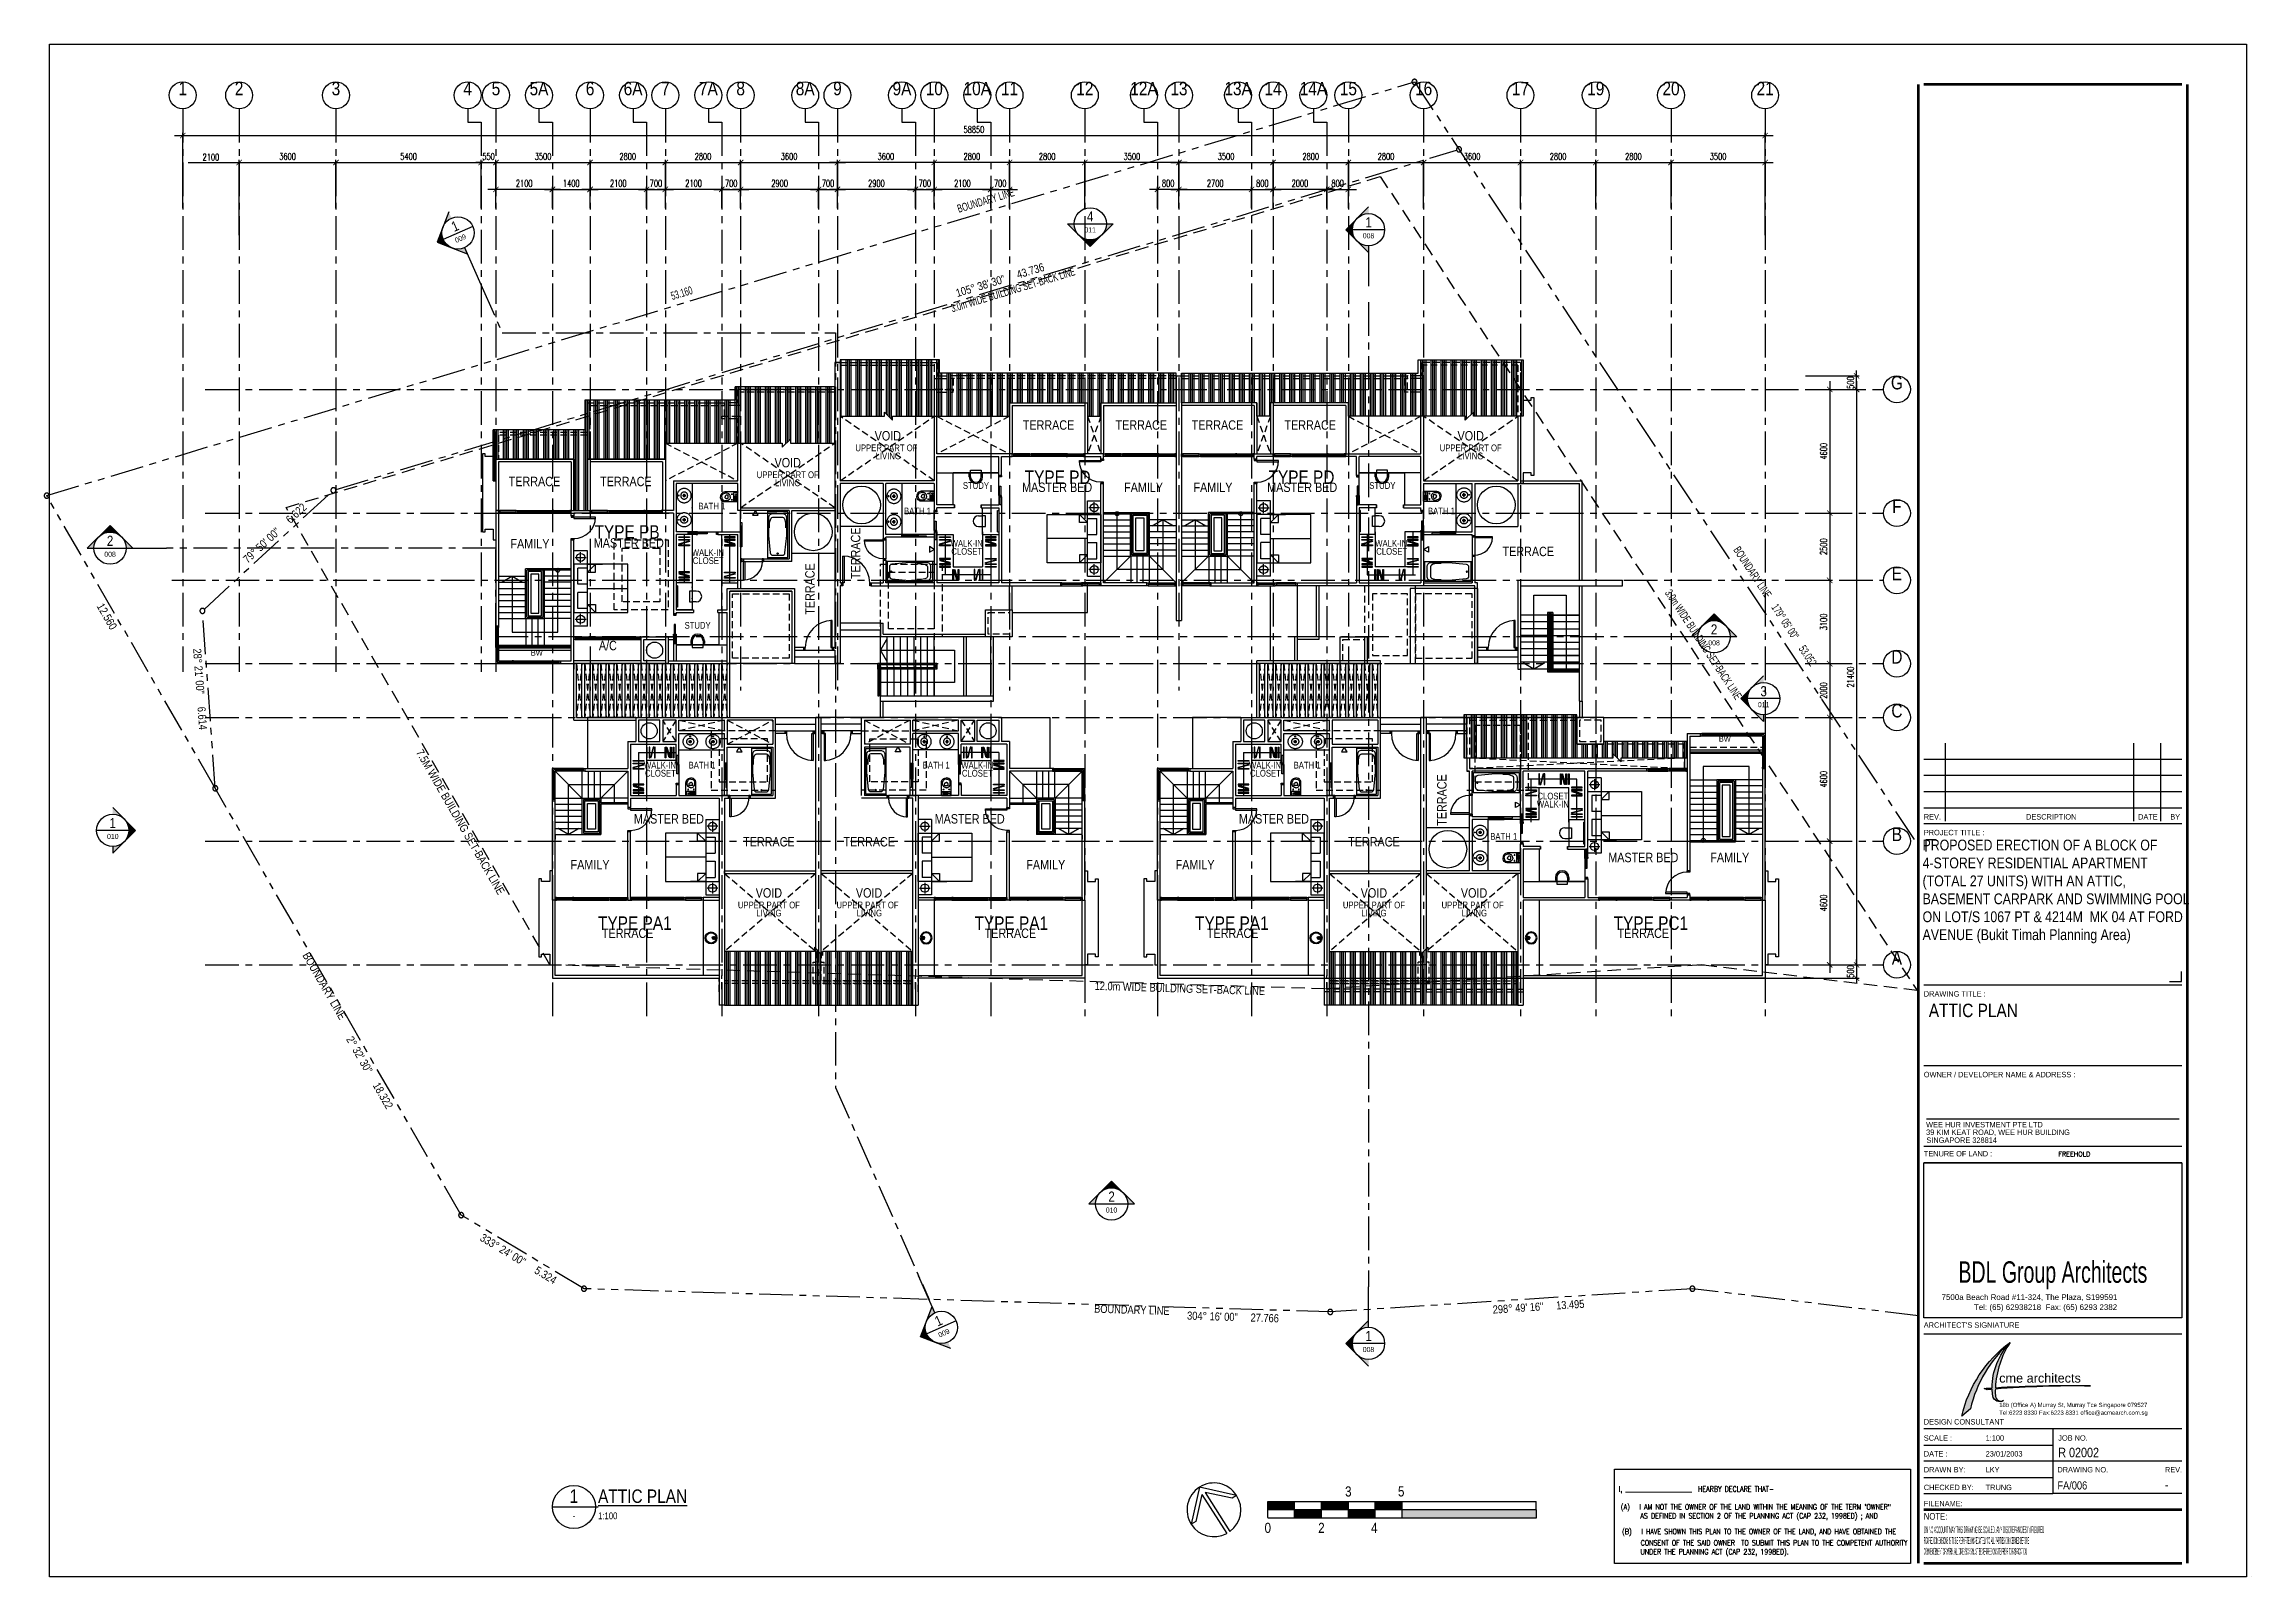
# Model space of a CAD drawing. Extents: x -202 to 81900, y 0 to 57000.
import ezdxf
from ezdxf.enums import TextEntityAlignment as Align

# ---------------------------------------------------------------- set-up
doc = ezdxf.new("R2010")
doc.units = 0
doc.header["$LTSCALE"] = 1000
doc.header["$MEASUREMENT"] = 0
for name, pattern in [('CENTER', [2, 1.25, -0.25, 0.25, -0.25]), ('CENTER_LINE', [5, 1.5, -0.5, 1, -0.5, 1.5]), ('DASHED', [0.75, 0.5, -0.25]), ('HIDDEN', [0.375, 0.25, -0.125]), ('PHANTOM', [2.5, 1.25, -0.25, 0.25, -0.25, 0.25, -0.25])]:
    doc.linetypes.add(name, pattern=pattern)
doc.layers.get('0').update_dxf_attribs({"linetype": 'CONTINUOUS'})
doc.layers.get('DEFPOINTS').update_dxf_attribs({"color": 8, "linetype": 'CONTINUOUS'})
for name, color, linetype in [('A-_ANOT----_D-', 7, 'CONTINUOUS'), ('A-_ANOT----_T-', 7, 'CONTINUOUS'), ('A-_ANOTENDO_E-', 7, 'CONTINUOUS'), ('A-_ANOTGRID_E-', 8, 'CENTER'), ('A-_ANOTSYBL_E-', 7, 'CONTINUOUS'), ('A-_ANOTTBLK_E-', 7, 'CONTINUOUS'), ('A-_DOOR----_E-', 7, 'CONTINUOUS'), ('A-_FIXR----_E-', 7, 'CONTINUOUS'), ('A-_FURT----_E-', 4, 'CONTINUOUS'), ('A-_ROOF----_E-', 5, 'CONTINUOUS'), ('A-_ROOF----_H-', 8, 'CONTINUOUS'), ('A-_SANIFIXR_E-', 7, 'CONTINUOUS'), ('A-_SITEBNRY_E-', 1, 'PHANTOM'), ('A-_SITENRTH_E-', 7, 'CONTINUOUS'), ('A-_SITESTBK_E-', 1, 'DASHED'), ('A-_SLABSTEP_E-', 7, 'CONTINUOUS'), ('A-_SPAC----_E-', 7, 'CONTINUOUS'), ('A-_STRC----_E-', 7, 'CONTINUOUS'), ('A-_WALL----_E-', 1, 'CONTINUOUS'), ('A-_WALLPARP_E-', 7, 'CONTINUOUS'), ('A-_WALLSTRU_E-', 3, 'CONTINUOUS'), ('A-_WIND----_E-', 7, 'CONTINUOUS'), ('MERGE', 7, 'CONTINUOUS')]:
    doc.layers.add(name, color=color, linetype=linetype)
doc.styles.add('ARIAL', font='ARIAL.TTF')
doc.styles.add('ARIAL-NARROW', font='ARIALN.TTF')
doc.styles.add('ROMANS', font='romans.shx', dxfattribs={"width": 0.65, "height": 250})
doc.dimstyles.new('DIM100', dxfattribs={"dimscale": 100, "dimtxt": 2, "dimasz": 2, "dimexe": 1, "dimexo": 3, "dimgap": 1, "dimtad": 1, "dimdec": 1, "dimzin": 15, "dimtxsty": 'ROMANS', "dimcen": 1, "dimdle": 3, "dimclrd": 8, "dimclre": 8, "dimclrt": 7, "dimazin": 3, "dimtfac": 1, "dimtdec": 1, "dimtix": 1, "dimtmove": 0, "dimatfit": 3, "dimtolj": 1, "dimtzin": 15})

msp = doc.modelspace()

# ---------------------------------------------------------------- texts
at = {"layer": 'A-_ANOT----_T-', "style": 'ARIAL-NARROW'}
for s, p in [('TYPE PD', (36263.84, 40644.81)), ('TYPE PD', (45331.27, 40644.81)), ('TYPE PB', (20266.91, 38610.28)), ('TYPE PA1', (20396.41, 24061.38)), ('TYPE PA1', (34397.33, 24061.38)), ('TYPE PA1', (42597.98, 24061.38)), ('TYPE PC1', (58165.58, 24061.38))]:
    msp.add_text(s, height=500, dxfattribs=at).set_placement(p)
at = {"layer": 'A-_ANOTGRID_E-', "color": 7, "style": 'ARIAL-NARROW'}
for s, p in [('1', (4950, 55098.55)), ('2', (7050, 55098.55)), ('3', (10650, 55098.55)), ('4', (15550, 55098.55)), ('5', (16600.03, 55098.55)), ('5A', (18199.97, 55098.55)), ('6', (20099.97, 55098.55)), ('6A', (21699.97, 55098.55)), ('7', (22899.97, 55098.55)), ('7A', (24499.97, 55098.55)), ('8', (25699.97, 55098.55)), ('8A', (28099.97, 55098.55)), ('9', (29299.97, 55098.55)), ('9A', (31699.97, 55098.55)), ('10', (32899.97, 55098.55)), ('10A', (34499.97, 55098.55)), ('11', (35699.97, 55098.55)), ('12', (38499.97, 55098.55)), ('12A', (40699.97, 55098.55)), ('13', (41999.97, 55098.55)), ('13A', (44199.97, 55098.55)), ('14', (45499.97, 55098.55)), ('14A', (46999.97, 55098.55)), ('15', (48299.97, 55098.55)), ('16', (51099.97, 55098.55)), ('17', (54699.97, 55098.55)), ('19', (57499.97, 55098.55)), ('20', (60299.97, 55098.55)), ('21', (63799.97, 55098.55)), ('G', (68700, 44161.38)), ('F', (68700, 39561.37)), ('E', (68700, 37061.37)), ('D', (68700, 33961.37)), ('C', (68700, 31961.37)), ('B', (68700, 27361.37)), ('A', (68700, 22761.37))]:
    msp.add_text(s, height=500, dxfattribs=at).set_placement(p, align=Align.CENTER)
at = {"layer": 'A-_ANOTSYBL_E-', "style": 'ARIAL-NARROW'}
for s, p in [('3', (48178.47, 2989.03)), ('5', (50145.66, 2990.57)), ('0', (45184.95, 1634.43)), ('2', (47178.47, 1634.43)), ('4', (49145.66, 1634.43))]:
    msp.add_text(s, height=375, dxfattribs=at).set_placement(p)
at = {"layer": 'A-_SITEBNRY_E-', "style": 'ARIAL-NARROW', "width": 0.75}
for s, rotation, p in [('BOUNDARY LINE', 16.8731091, (34858.98, 51045.09)), ('BOUNDARY LINE     179%%d 05\' 00"     53.052', 303.4847056, (64045.24, 36013.32))]:
    msp.add_text(s, height=300, rotation=rotation, dxfattribs=at).set_placement(p, align=Align.CENTER)
msp.add_text('53.160', height=300, rotation=16.8731091, dxfattribs=at).set_placement((23157.22, 47482.55))
at = {"layer": 'A-_SITEBNRY_E-', "color": 8, "style": 'ARIAL-NARROW'}
for s, rotation, p in [('79%%d 50\' 00"     6.622', 42.849747, (7365.47, 37675.29)), ('28%%d 21\' 00"     6.614', 274.2977948, (5336.3, 34513.17))]:
    msp.add_text(s, height=300, rotation=rotation, dxfattribs=at).set_placement(p)
at = {"layer": 'A-_SITEBNRY_E-', "style": 'ARIAL-NARROW'}
for s, rotation, p in [('12.560', 299.9444119, (1742.19, 36099)), ('2%%d 32\' 30"     18.322', 299.9444119, (11020.18, 19992.66)), ('333%%d 24\' 00"     5.324', 329.0853878, (15977.67, 12525.5)), ('304%%d 16\' 00"     27.766', 358.2191338, (42299.08, 9568.5)), ('298%%d 49\' 16"     13.495', 3.6745828, (53679.51, 9789.81))]:
    msp.add_text(s, height=300, rotation=rotation, dxfattribs=at).set_placement(p)
for rotation, p in [(299.9444119, (10093.72, 21901.44)), (358.2191338, (40244.37, 9782.46))]:
    msp.add_text('BOUNDARY LINE', height=300, rotation=rotation, dxfattribs=at).set_placement(p, align=Align.CENTER)
at = {"layer": 'A-_SITEBNRY_E-', "insert": (33669.45, 47878.64), "char_height": 300, "width": 8770.8618, "attachment_point": 1, "rotation": 16.8731091, "style": 'ARIAL-NARROW'}
msp.add_mtext('105%%d 38\' 30"     43.736', dxfattribs=at)
at = {"layer": 'A-_SITESTBK_E-', "style": 'ARIAL-NARROW', "width": 0.75}
for rotation, p in [(16.8731091, (35870.01, 47721.65)), (303.4847056, (61381.18, 34592.54))]:
    msp.add_text('3.0m WIDE BUILDING SET-BACK LINE', height=300, rotation=rotation, dxfattribs=at).set_placement(p, align=Align.CENTER)
at = {"layer": 'A-_SITESTBK_E-', "style": 'ARIAL-NARROW'}
for s, rotation, p in [('7.5M WIDE BUILDING SET-BACK LINE', 299.9444119, (15149.25, 27998.69)), ('12.0m WIDE BUILDING SET-BACK LINE', 358.2191338, (42028.4, 21732.79))]:
    msp.add_text(s, height=300, rotation=rotation, dxfattribs=at).set_placement(p, align=Align.CENTER)
at = {"layer": 'A-_SPAC----_E-', "style": 'ARIAL-NARROW'}
for s, height, p in [('TERRACE', 350, (37149.97, 42661.39)), ('TERRACE', 350, (40599.97, 42661.39)), ('TERRACE', 350, (43431.49, 42661.39)), ('TERRACE', 350, (46881.49, 42661.39)), ('UPPER PART OF', 250, (31119.28, 41861.38)), ('VOID', 350, (31173.85, 42261.38)), ('UPPER PART OF', 250, (52849.97, 41861.38)), ('UPPER PART OF', 250, (52849.97, 41861.38)), ('VOID', 350, (52849.97, 42261.38)), ('UPPER PART OF', 250, (27449.97, 40861.38)), ('VOID', 350, (27449.97, 41261.38)), ('LIVING', 250, (31187.83, 41561.38)), ('LIVING', 250, (52849.97, 41561.38)), ('TERRACE', 350, (18031.49, 40561.39)), ('TERRACE', 350, (21431.49, 40561.39)), ('LIVING', 250, (27449.97, 40561.38)), ('STUDY', 250, (34449.96, 40461.38)), ('MASTER BED', 350, (37469.14, 40344.81)), ('FAMILY', 350, (40684.13, 40345.05)), ('FAMILY', 350, (43264.01, 40345.05)), ('MASTER BED', 350, (46582.61, 40344.81)), ('STUDY', 250, (49565.17, 40461.38)), ('BATH 1 ', 250, (24667.74, 39694.32)), ('BATH 1 ', 250, (32317.81, 39511.45)), ('BATH 1 ', 250, (51799.97, 39511.45)), ('FAMILY', 350, (17864.01, 38245.05)), ('MASTER BED', 350, (21539.71, 38274.43)), ('WALK-IN', 250, (24478.97, 37968.21)), ('CLOSET', 250, (24493.98, 37668.21)), ('WALK-IN', 250, (34107.76, 38311.94)), ('CLOSET', 250, (34107.76, 38011.94)), ('WALK-IN', 250, (49896.11, 38311.94)), ('CLOSET', 250, (49911.11, 38011.94)), ('TERRACE', 350, (54990.78, 37958.81)), ('STUDY', 250, (24099.99, 35261.36)), ('A/C', 350, (20762.27, 34460.68)), ('BW', 200, (18118.94, 34261.37)), ('BW', 200, (62299.97, 31061.38)), ('WALK-IN', 250, (22702.01, 30061.35)), ('CLOSET', 250, (22717.01, 29761.35)), ('BATH 1 ', 250, (24304.71, 30061.35)), ('BATH 1 ', 250, (33013.08, 30061.35)), ('WALK-IN', 250, (34501.86, 30061.35)), ('CLOSET', 250, (34501.86, 29761.35)), ('WALK-IN', 250, (45202.01, 30061.35)), ('CLOSET', 250, (45217.01, 29761.35)), ('BATH 1 ', 250, (46804.71, 30061.35)), ('WALK-IN', 250, (55907.76, 28610.82)), ('CLOSET', 250, (55907.76, 28910.65)), ('MASTER BED', 350, (23034, 28015.49)), ('MASTER BED', 350, (34217.76, 28015.49)), ('MASTER BED', 350, (45534, 28015.49)), ('TERRACE', 350, (26749.97, 27161.38)), ('TERRACE', 350, (30481.49, 27161.38)), ('TERRACE', 350, (49249.97, 27161.38)), ('BATH 1 ', 250, (54117.81, 27410.29)), ('FAMILY', 350, (20099.98, 26311.37)), ('FAMILY', 350, (37048.16, 26311.37)), ('FAMILY', 350, (42599.98, 26311.37)), ('MASTER BED', 350, (59269.14, 26577.71)), ('FAMILY', 350, (62484.13, 26577.71)), ('VOID', 350, (26749.97, 25261.38)), ('VOID', 350, (30473.85, 25261.38)), ('VOID', 350, (49249.97, 25261.38)), ('VOID', 350, (52973.85, 25261.38)), ('UPPER PART OF', 250, (26749.97, 24861.38)), ('LIVING', 250, (26749.97, 24561.38)), ('UPPER PART OF', 250, (30419.28, 24861.38)), ('LIVING', 250, (30487.83, 24561.38)), ('UPPER PART OF', 250, (49249.97, 24861.38)), ('LIVING', 250, (49249.97, 24561.38)), ('UPPER PART OF', 250, (52919.28, 24861.38)), ('LIVING', 250, (52987.83, 24561.38)), ('TERRACE', 350, (21499.97, 23761.38)), ('TERRACE', 350, (35731.49, 23761.38)), ('TERRACE', 350, (43999.97, 23761.38)), ('TERRACE', 350, (59269.14, 23761.38))]:
    msp.add_text(s, height=height, dxfattribs=at).set_placement(p, align=Align.CENTER)
for p in [(30149.97, 38066.07), (28450.21, 36737.73), (51949.97, 28888.2)]:
    msp.add_text('TERRACE', height=350, rotation=90, dxfattribs=at).set_placement(p, align=Align.CENTER)

# ---------------------------------------------------------------- blocks, each defined once
blk = doc.blocks.new('SYMBOL_DRAWINGNO')
at = {"layer": 'A-_ANOTSYBL_E-'}
blk.add_line((7, -15), (23.99, -15), dxfattribs=at)
blk.add_circle((15, -15), 8, dxfattribs=at)
at = {"layer": 'A-_ANOTSYBL_E-', "style": 'ARIAL-NARROW'}
blk.add_attdef('-NO-', text='', height=5, dxfattribs=at).set_placement((15, -11), align=Align.MIDDLE_CENTER)
blk.add_attdef('%%UDWGTITLE%%U', text='', height=5, dxfattribs=at).set_placement((23.99, -15), align=Align.BOTTOM_LEFT)
blk.add_attdef('-REFNO-', text='', height=2.5, dxfattribs=at).set_placement((15, -17.06), align=Align.TOP_CENTER)
blk.add_attdef('-SCALE-', text='', height=2.5, dxfattribs=at).set_placement((23.99, -17.06), align=Align.TOP_LEFT)
blk = doc.blocks.new('SHA10001')
at = {"layer": 'A-_ANOTTBLK_E-'}
h = blk.add_hatch(color=30, dxfattribs=at)
h.paths.add_polyline_path([(729.11, 87.17, 0.19147), (722.42, 70.27, 0.001861), (719.46, 70.06), (720.51, 69.6, -0.001087), (722.43, 69.75, 0.025176), (722.61, 67.28, 0.518936), (726.63, 65.54, -0.571803), (723.61, 67.59, -0.016842), (723.61, 69.84, -0.019956), (758.95, 71.03, 0.022171), (723.63, 70.35, -0.134981)])
h.paths.add_polyline_path([(729.11, 87.17, 0.179436), (711.1, 59.73), (714.34, 62.49, -0.157723)])
at = {"layer": 'A-_ANOTTBLK_E-', "color": 8}
for p, q in [((793, 304), (697, 304)), ((705, 310), (705, 281)), ((775, 310), (775, 281)), ((785, 310), (785, 281)), ((793, 298), (697, 298)), ((793, 292), (697, 292)), ((697, 286), (793, 286)), ((793, 280), (697, 280)), ((793, 220), (697, 220)), ((793, 190), (697, 190)), ((793, 160), (697, 160)), ((793, 154), (697, 154)), ((793, 90.29), (697, 90.29)), ((745, 55), (697, 55)), ((745, 55), (745, 31)), ((793, 55), (745, 55)), ((697, 49), (745, 49)), ((745, 43), (697, 43)), ((793, 43), (745, 43)), ((697, 37), (745, 37)), ((697, 31), (745, 31)), ((793, 31), (745, 31))]:
    blk.add_line(p, q, dxfattribs=at)
at = {"layer": 'A-_ANOTTBLK_E-', "color": 8, "linetype": 'HIDDEN'}
blk.add_line((698, 170.3), (792, 170.3), dxfattribs=at)
at = {"layer": 'A-_ANOTTBLK_E-', "color": 252, "const_width": 1}
for points in [[(695, 5), (695, 555)], [(697, 555), (793, 555)], [(795, 5), (795, 555)], [(697, 25), (793, 25)], [(697, 5), (793, 5)]]:
    blk.add_lwpolyline(points, dxfattribs=at)
at = {"layer": 'A-_ANOTTBLK_E-'}
blk.add_lwpolyline([(697, 154), (793, 154), (793, 96.29), (697, 96.29)], close=True, dxfattribs=at)
at = {"layer": 'A-_ANOTTBLK_E-', "color": 30}
blk.add_lwpolyline([(720.51, 69.6), (719.46, 70.06, -0.001861), (722.42, 70.27, -0.19147), (729.11, 87.17, 0.157723), (714.34, 62.49), (711.1, 59.73, -0.179436), (729.11, 87.17), (729.11, 87.17, 0.134981), (723.63, 70.35, -0.022171), (758.95, 71.03, 0.019956), (723.61, 69.84, 0.016842), (723.61, 67.59, 0.571803), (726.63, 65.54, -0.518936), (722.61, 67.28, -0.025176), (722.43, 69.75, 0.001087)], format="xyb", close=True, dxfattribs=at)
at = {"layer": 'DEFPOINTS'}
for p, q in [((697.93, 274.16), (701.59, 274.16)), ((697.93, 269.76), (697.93, 274.16)), ((792.79, 221.44), (792.79, 225.09)), ((788.4, 221.44), (792.79, 221.44))]:
    blk.add_line(p, q, dxfattribs=at)
blk.add_lwpolyline([(0, 0), (0, 570), (817, 570), (817, 0)], close=True, dxfattribs=at)
at = {"layer": 'A-_ANOTSYBL_E-', "insert": (696.55, 274.16), "char_height": 4, "width": 100, "attachment_point": 1, "style": 'ARIAL-NARROW'}
blk.add_mtext('PROPOSED ERECTION OF A BLOCK OF 4-STOREY RESIDENTIAL APARTMENT (TOTAL 27 UNITS) WITH AN ATTIC, BASEMENT CARPARK AND SWIMMING POOL ON LOT/S 1067 PT & 4214M  MK 04 AT FORD AVENUE (Bukit Timah Planning Area)', dxfattribs=at)
at = {"layer": 'A-_ANOTTBLK_E-', "color": 8, "ltscale": 0.3, "style": 'ARIAL-NARROW'}
for s, p in [('REV.', (697, 281.65)), ('DESCRIPTION', (735.03, 281.65)), ('DATE', (776.7, 281.65)), ('BY', (788.66, 281.65)), ("ARCHITECT'S SIGNIATURE", (697, 92.65)), ('DESIGN CONSULTANT', (697, 56.65)), ('SCALE :', (697, 50.65)), ('JOB NO.', (747, 50.65)), ('DATE :', (697, 44.75)), ('CHECKED BY:', (697, 32.26)), ('DRAWN BY:', (697, 38.85)), ('DRAWING NO.', (746.69, 38.85)), ('REV. ', (786.67, 38.85)), ('FILENAME:', (697, 26.26))]:
    blk.add_text(s, height=2, dxfattribs=at).set_placement(p)
at = {"layer": 'A-_ANOTTBLK_E-', "color": 8, "style": 'ARIAL-NARROW'}
for s, height, p in [('PROJECT TITLE :', 2, (697, 275.8)), ('DRAWING TITLE :', 2, (697, 215.8)), ('OWNER / DEVELOPER NAME & ADDRESS :', 2, (697, 185.8)), ('TENURE OF LAND :', 2, (697, 156.36)), ('NOTE:', 2.5, (697, 21.26))]:
    blk.add_text(s, height=height, dxfattribs=at).set_placement(p)
at = {"layer": 'A-_ANOTTBLK_E-', "color": 7, "style": 'ARIAL'}
for s, p in [('7500a Beach Road #11-324, The Plaza, S199591', (736.31, 103.88)), ('Tel: (65) 62938218  Fax: (65) 6293 2382', (742.28, 100.04))]:
    blk.add_text(s, height=2.1165, dxfattribs=at).set_placement(p, align=Align.MIDDLE)
at = {"layer": 'A-_ANOTTBLK_E-', "style": 'ARIAL'}
for s, height, p in [('cme architects', 3.375, (725.03, 72.23)), ('Tel:6223 8330 Fax:6223 8331 office@acmearch.com.sg', 1.5874, (725.03, 60.26)), ('18b (Office A) Murray St, Murray Tce Singapore 079527', 1.5874, (725.03, 63.14))]:
    blk.add_text(s, height=height, dxfattribs=at).set_placement(p)
at = {"layer": 'A-_ANOTTBLK_E-', "color": 8, "style": 'ARIAL-NARROW'}
for s, width, p, p2 in [('ON NO ACCOUNT MAY THIS DRAWING BE SCALED. ANY DISCREPANCIES IN FIGURED ', 0.254216, (697, 16.26), (742.09, 16.26)), ('COMMENCEMENT OF WORK. ALL DIMENSIONS MUST BE VERIFIED ON SITE PRIOR TO FABRICATION.', 0.68234, (697, 8.26), (735.39, 8.26)), ('FIGURED DIMENSIONS IS TO BE REPORTED IMMEDIATELY TO ALL PARTIES CONCERNED BEFORE', 0.699901, (697, 12.26), (736.19, 12.26))]:
    blk.add_text(s, height=2.5, dxfattribs=dict(at, width=width)).set_placement(p, p2, align=Align.FIT)
at = {"layer": 'A-_ANOTTBLK_E-', "insert": (745, 112.14), "char_height": 8, "width": 99, "attachment_point": 5, "style": 'ROMANS'}
blk.add_mtext('{\\fSwis721 BlkEx BT|b0|i0|c0|p34;BDL \\fSwis721 BT|b0|i0|c0|p34;Group Architects}', dxfattribs=at)
at = {"layer": 'A-_ANOTTBLK_E-', "color": 8}
for tag, p, height, style in [('-DWGTTL1-', (698.87, 208.16), 5, 'ARIAL-NARROW'), ('-DWGTTL2-', (698.87, 200.16), 5, 'ARIAL-NARROW'), ('-DWGTTL3-', (698.87, 192.16), 5, 'ARIAL-NARROW'), ('-OWNERSNAME-', (697.85, 167.17), 2, 'ARIAL-NARROW'), ('-ADDRESS-', (697.85, 164.35), 2, 'ARIAL-NARROW'), ('-ADDRESS/POSTCODE-', (697.97, 161.4), 2, 'ARIAL-NARROW'), ('-FREEHOLD-', (747, 156.36), 1.75, 'ROMANS'), ('-SCALE-', (720, 50.65), 2, 'ARIAL-NARROW'), ('-DATE-', (720, 44.75), 2, 'ARIAL-NARROW'), ('-DRAWN-', (720, 38.85), 2, 'ARIAL-NARROW'), ('-CHK-', (720, 32.26), 2, 'ARIAL-NARROW'), ('-DWGNO-', (746.69, 32.5), 3, 'ARIAL-NARROW'), ('-', (786.67, 32.5), 3.5, 'ARIAL-NARROW'), ('-FILENAME-', (720, 26.26), 2, 'ARIAL-NARROW')]:
    blk.add_attdef(tag, p, '', height=height, dxfattribs=dict(at, style=style))
at = {"layer": 'A-_ANOTTBLK_E-', "color": 8, "ltscale": 0.3, "style": 'ARIAL-NARROW'}
blk.add_attdef('-JOBNO-', (747, 44.5), '', height=3.5, dxfattribs=at)
blk = doc.blocks.new('ANOT0102')
for p, q in [((0, 500), (-500, 0)), ((500, 0), (0, 500)), ((-399, 0), (-500, 0)), ((-36, 363), (-399, 0)), ((-36, 363), (-36, -499)), ((399, 0), (36, 363)), ((36, 363), (36, -499)), ((500, 0), (399, 0))]:
    blk.add_line(p, q)
for start, end in [(0, 180), (274.0961, 0), (180, 265.904)]:
    blk.add_arc((0, 0), 500, start, end)
blk = doc.blocks.new('A$C3B3C0191')
at = {"layer": 'A-_ANOTENDO_E-'}
blk.add_lwpolyline([(11000, 0), (0, 0), (0, 3500), (11000, 3500)], close=True, dxfattribs=at)
at = {"layer": 'A-_ANOTENDO_E-', "style": 'ROMANS', "width": 0.7}
for s, p in [('I, _____________________  HEARBY DECLARE THAT-', (159, 2667)), ('(A)   I AM NOT THE OWNER OF THE LAND WITHIN THE MEANING OF THE TERM \'OWNER"', (232, 2000)), ('AS DEFINED IN SECTION 2 OF THE PLANNING ACT (CAP 232, 1998ED) ; AND', (960, 1667)), ('(B)   I HAVE SHOWN THIS PLAN TO THE OWNER OF THE LAND, AND HAVE OBTAINED THE', (280, 1085)), ('CONSENT OF THE SAID OWNER  TO SUBMIT THIS PLAN TO THE COMPETENT AUTHORITY', (972, 667)), ('UNDER THE PLANNING ACT (CAP 232, 1998ED).', (963, 333))]:
    blk.add_text(s, height=200, dxfattribs=at).set_placement(p)
blk = doc.blocks.new('SYMBOL_SECTIONLEFT2')
at = {"layer": 'A-_ANOTSYBL_E-'}
h = blk.add_hatch(color=256, dxfattribs=at)
h.paths.add_polyline_path([(0, 8.49), (0, 6, 0.198912), (-4.24, 4.24)])
h.paths.add_polyline_path([(-4.24, -4.24, 0.198912), (0, -6), (0, -8.49)])
blk.add_hatch(color=256, dxfattribs=at).paths.add_polyline_path([(-4.24, -4.24, -0.198912), (-6, 0, -0.198912), (-4.24, 4.24), (-8.49, 0)])
for p, q in [((0, 8.49), (-8.49, 0)), ((-8.49, 0), (0, -8.49)), ((6, 0), (-6, 0)), ((0, -6), (0, -21)), ((0, -6), (0, -8.49))]:
    blk.add_line(p, q, dxfattribs=at)
blk.add_circle((0, 0), 6, dxfattribs=at)
blk = doc.blocks.new('SYMBOL_SECTIONLEFT1')
at = {"layer": 'A-_ANOTSYBL_E-'}
h = blk.add_hatch(color=256, dxfattribs=at)
h.paths.add_polyline_path([(0, -8.49), (0, -6, -0.198912), (-4.24, -4.24)])
h.paths.add_polyline_path([(-4.24, 4.24, -0.198912), (0, 6), (0, 8.49)])
blk.add_hatch(color=256, dxfattribs=at).paths.add_polyline_path([(-8.49, 0), (-4.24, -4.24, -0.198912), (-6, 0, -0.198912), (-4.24, 4.24)])
for p, q in [((0, 6), (0, 21)), ((-8.49, 0), (0, 8.49)), ((0, 6), (0, 8.49)), ((6, 0), (-6, 0)), ((0, -8.49), (-8.49, 0))]:
    blk.add_line(p, q, dxfattribs=at)
blk.add_circle((0, 0), 6, dxfattribs=at)
blk = doc.blocks.new('SYMBOL_ELEVLEFT')
at = {"layer": 'A-_ANOTSYBL_E-'}
h = blk.add_hatch(color=256, dxfattribs=at)
h.paths.add_polyline_path([(0, 8.49), (0, 6, 0.198912), (-4.24, 4.24)])
h.paths.add_polyline_path([(-4.24, -4.24, 0.198912), (0, -6), (0, -8.49)])
blk.add_hatch(color=256, dxfattribs=at).paths.add_polyline_path([(-4.24, -4.24, -0.198912), (-6, 0, -0.198912), (-4.24, 4.24), (-8.49, 0)])
for p, q in [((0, 8.49), (-8.49, 0)), ((-8.49, 0), (0, -8.49)), ((6, 0), (-6, 0)), ((0, -6), (0, -8.49))]:
    blk.add_line(p, q, dxfattribs=at)
blk.add_circle((0, 0), 6, dxfattribs=at)
blk = doc.blocks.new('SYMBOL_ELEVFRONT')
at = {"layer": 'A-_ANOTSYBL_E-'}
blk.add_hatch(color=256, dxfattribs=at).paths.add_polyline_path([(4.24, 4.24), (0, 8.49), (-4.24, 4.24, -0.414214)])
h = blk.add_hatch(color=256, dxfattribs=at)
h.paths.add_polyline_path([(-6, 0, -0.198912), (-4.24, 4.24), (-8.49, 0)])
h.paths.add_polyline_path([(8.49, 0), (4.24, 4.24, -0.198912), (6, 0)])
for p, q in [((-8.49, 0), (0, 8.49)), ((0, 8.49), (8.49, 0)), ((-8.49, 0), (8.49, 0))]:
    blk.add_line(p, q, dxfattribs=at)
blk.add_circle((0, 0), 6, dxfattribs=at)
blk = doc.blocks.new('SYMBOL_ELEVRIGHT')
at = {"layer": 'A-_ANOTSYBL_E-'}
h = blk.add_hatch(color=256, dxfattribs=at)
h.paths.add_polyline_path([(0, 8.49), (0, 6, -0.198912), (4.24, 4.24)])
h.paths.add_polyline_path([(4.24, -4.24, -0.198912), (0, -6), (0, -8.49)])
blk.add_hatch(color=256, dxfattribs=at).paths.add_polyline_path([(4.24, -4.24, 0.198912), (6, 0, 0.198912), (4.24, 4.24), (8.49, 0)])
for p, q in [((0, 8.49), (8.49, 0)), ((6, 0), (-6, 0)), ((8.49, 0), (0, -8.49)), ((0, -6), (0, -8.49))]:
    blk.add_line(p, q, dxfattribs=at)
blk.add_circle((0, 0), 6, dxfattribs=at)
blk = doc.blocks.new('SYMBOL_ELEVBACK')
at = {"layer": 'A-_ANOTSYBL_E-'}
h = blk.add_hatch(color=256, dxfattribs=at)
h.paths.add_polyline_path([(-8.49, 0), (-4.24, -4.24, -0.198912), (-6, 0)])
h.paths.add_polyline_path([(6, 0, -0.198912), (4.24, -4.24), (8.49, 0)])
blk.add_hatch(color=256, dxfattribs=at).paths.add_polyline_path([(-4.24, -4.24), (0, -8.49), (4.24, -4.24, -0.414214)])
for p, q in [((-8.49, 0), (8.49, 0)), ((-8.49, 0), (0, -8.49)), ((0, -8.49), (8.49, 0))]:
    blk.add_line(p, q, dxfattribs=at)
blk.add_circle((0, 0), 6, dxfattribs=at)
blk = doc.blocks.new('_ARCHTICK')
at = {"color": 0, "linetype": 'BYBLOCK', "const_width": 0.15}
blk.add_lwpolyline([(-0.5, -0.5), (0.5, 0.5)], dxfattribs=at)
blk = doc.blocks.new('*D0')
at = {"layer": 'A-_WALL----_E-', "color": 8}
for p, q in [((16050, 52599), (15850, 52599)), ((16050, 50899), (16050, 52699)), ((16050, 52599), (16600, 52599)), ((16600, 50899), (16600, 52699)), ((16600, 52599), (16800, 52599))]:
    blk.add_line(p, q, dxfattribs=at)
at = {"layer": 'DEFPOINTS', "color": 0}
for p in [(16600, 52599), (16050, 50599), (16600, 50599)]:
    blk.add_point(p, dxfattribs=at)
at = {"layer": 'A-_WALL----_E-', "color": 8, "xscale": 200, "yscale": 200, "zscale": 200}
blk.add_blockref('_ARCHTICK', (16050, 52599), dxfattribs=at)
at = {"layer": 'A-_WALL----_E-', "color": 8, "xscale": 200, "yscale": 200, "zscale": 200, "rotation": 180}
blk.add_blockref('_ARCHTICK', (16600, 52599), dxfattribs=at)
at = {"layer": 'A-_WALL----_E-', "color": 7, "insert": (16325, 52824), "char_height": 250, "attachment_point": 5, "style": 'ROMANS'}
blk.add_mtext('\\A1;550', dxfattribs=at)
blk = doc.blocks.new('DR900')
at = {"layer": 'A-_DOOR----_E-'}
for points in [[(50, 100), (100, 100), (100, 900), (50, 900)], [(0, 0), (50, 0), (50, 100), (0, 100)], [(900, 0), (850, 0), (850, 100), (900, 100)]]:
    blk.add_lwpolyline(points, close=True, dxfattribs=at)
blk.add_arc((50, 100), 800, 0, 90, dxfattribs=at)
blk = doc.blocks.new('XSV_SINK0110')
at = {"color": 8, "linetype": 'CENTER_LINE'}
for p, q in [((-69, 102), (71, 102)), ((1, 32), (1, 172))]:
    blk.add_line(p, q, dxfattribs=at)
at = {"color": 7}
for centre, radius in [((0, 0), 220), ((0, 0), 191), ((1, 102), 57.3), ((1, 102), 45.9)]:
    blk.add_circle(centre, radius, dxfattribs=at)
blk = doc.blocks.new('DR800')
at = {"layer": 'A-_DOOR----_E-'}
for points in [[(0, 0), (50, 0), (50, 100), (0, 100)], [(50, 100), (100, 100), (100, 800), (50, 800)], [(800, 0), (750, 0), (750, 100), (800, 100)]]:
    blk.add_lwpolyline(points, close=True, dxfattribs=at)
blk.add_arc((50, 100), 700, 0, 90, dxfattribs=at)
blk = doc.blocks.new('HEM_DURA0401')
at = {"layer": 'MERGE', "color": 7}
for p, q in [((-265, 24), (-266, 1)), ((-266, 1), (-265, -23)), ((-262, 47), (-265, 24)), ((-257, 69), (-262, 47)), ((-250, 91), (-257, 69)), ((-241, 113), (-250, 91)), ((-230, 133), (-241, 113)), ((-218, 153), (-230, 133)), ((-204, 171), (-218, 153)), ((-188, 188), (-204, 171)), ((-171, 204), (-188, 188)), ((-153, 218), (-171, 204)), ((-133, 230), (-153, 218)), ((-113, 241), (-133, 230)), ((-91, 250), (-113, 241)), ((-69, 257), (-91, 250)), ((-47, 262), (-69, 257)), ((-24, 265), (-47, 262)), ((-1, 266), (-24, 265)), ((22, 265), (-1, 266)), ((45, 262), (22, 265)), ((68, 257), (45, 262)), ((90, 250), (68, 257)), ((111, 241), (90, 250)), ((132, 230), (111, 241)), ((151, 218), (132, 230)), ((170, 204), (151, 218)), ((187, 188), (170, 204)), ((202, 171), (187, 188)), ((216, 153), (202, 171)), ((229, 133), (216, 153)), ((240, 113), (229, 133)), ((248, 91), (240, 113)), ((255, 69), (248, 91)), ((260, 47), (255, 69)), ((263, 24), (260, 47)), ((264, 1), (263, 24)), ((263, -23), (264, 1)), ((-265, -23), (-262, -45)), ((-262, -45), (-257, -68)), ((-257, -68), (-250, -90)), ((-250, -90), (-241, -111)), ((-241, -111), (-230, -132)), ((-230, -132), (-218, -151)), ((-218, -151), (-204, -170)), ((-204, -170), (-188, -187)), ((-188, -187), (-171, -202)), ((-171, -202), (-153, -217)), ((-153, -217), (-133, -229)), ((-133, -229), (-113, -240)), ((-113, -240), (-91, -249)), ((-91, -249), (-69, -255)), ((-69, -255), (-47, -260)), ((-47, -260), (-24, -264)), ((-24, -264), (-1, -265)), ((-1, -265), (22, -264)), ((22, -264), (45, -260)), ((45, -260), (68, -255)), ((68, -255), (90, -249)), ((90, -249), (111, -240)), ((111, -240), (132, -229)), ((132, -229), (151, -217)), ((151, -217), (170, -202)), ((170, -202), (187, -187)), ((187, -187), (202, -170)), ((202, -170), (216, -151)), ((216, -151), (229, -132)), ((229, -132), (240, -111)), ((240, -111), (248, -90)), ((248, -90), (255, -68)), ((255, -68), (260, -45)), ((260, -45), (263, -23))]:
    blk.add_line(p, q, dxfattribs=at)
at = {"layer": 'MERGE', "color": 8}
for p, q in [((-57, 0), (60, 0)), ((-39, 3), (-40, -1)), ((-38, 10), (-39, 6)), ((-39, 6), (-39, 3)), ((-37, 13), (-38, 10)), ((-36, 16), (-37, 13)), ((-34, 19), (-36, 16)), ((-32, 22), (-34, 19)), ((-30, 25), (-32, 22)), ((-28, 27), (-30, 25)), ((-25, 30), (-28, 27)), ((-26, 4), (-27, 2)), ((-27, 2), (-27, -1)), ((-25, 8), (-26, 6)), ((-26, 6), (-26, 4)), ((-23, 32), (-25, 30)), ((-24, 11), (-25, 8)), ((-23, 13), (-24, 11)), ((-20, 34), (-23, 32)), ((-22, 15), (-23, 13)), ((-20, 16), (-22, 15)), ((-17, 35), (-20, 34)), ((-19, 18), (-20, 16)), ((-17, 20), (-19, 18)), ((-14, 36), (-17, 35)), ((-15, 21), (-17, 20)), ((-14, 200), (-15, 198)), ((-15, 198), (-15, 196)), ((-15, 196), (-15, 193)), ((-15, 193), (-14, 191)), ((-13, 22), (-15, 21)), ((-13, 203), (-14, 200)), ((-14, 191), (-13, 189)), ((-10, 38), (-14, 36)), ((-11, 205), (-13, 203)), ((-13, 189), (-11, 187)), ((-11, 23), (-13, 22)), ((-9, 206), (-11, 205)), ((-11, 187), (-9, 185)), ((-9, 24), (-11, 23)), ((-7, 38), (-10, 38)), ((-6, 208), (-9, 206)), ((-9, 185), (-6, 183)), ((-7, 25), (-9, 24)), ((-3, 39), (-7, 38)), ((-5, 26), (-7, 25)), ((-4, 209), (-6, 208)), ((-6, 183), (-4, 182)), ((-2, 26), (-5, 26)), ((-1, 209), (-4, 209)), ((-4, 182), (-1, 182)), ((0, 39), (-3, 39)), ((0, 26), (-2, 26)), ((2, 210), (-1, 209)), ((-1, 182), (2, 182)), ((0, 60), (0, -58)), ((3, 39), (0, 39)), ((2, 26), (0, 26)), ((5, 209), (2, 210)), ((2, 182), (5, 182)), ((5, 26), (2, 26)), ((7, 38), (3, 39)), ((8, 209), (5, 209)), ((5, 182), (8, 182)), ((7, 25), (5, 26)), ((10, 38), (7, 38)), ((9, 24), (7, 25)), ((11, 208), (8, 209)), ((8, 182), (11, 183)), ((11, 23), (9, 24)), ((14, 36), (10, 38)), ((13, 206), (11, 208)), ((11, 183), (13, 185)), ((13, 22), (11, 23)), ((15, 205), (13, 206)), ((13, 185), (15, 187)), ((15, 21), (13, 22)), ((17, 35), (14, 36)), ((17, 203), (15, 205)), ((15, 187), (17, 189)), ((17, 20), (15, 21)), ((18, 200), (17, 203)), ((17, 189), (18, 191)), ((20, 34), (17, 35)), ((19, 18), (17, 20)), ((19, 198), (18, 200)), ((18, 191), (19, 193)), ((19, 196), (19, 198)), ((19, 193), (19, 196)), ((20, 16), (19, 18)), ((23, 32), (20, 34)), ((22, 15), (20, 16)), ((23, 13), (22, 15)), ((25, 30), (23, 32)), ((24, 11), (23, 13)), ((25, 8), (24, 11)), ((28, 27), (25, 30)), ((26, 6), (25, 8)), ((26, 4), (26, 6)), ((27, 2), (26, 4)), ((27, -1), (27, 2)), ((30, 25), (28, 27)), ((32, 22), (30, 25)), ((34, 19), (32, 22)), ((36, 16), (34, 19)), ((37, 13), (36, 16)), ((38, 10), (37, 13)), ((39, 6), (38, 10)), ((39, 3), (39, 6)), ((40, -1), (39, 3)), ((-40, -1), (-39, -4)), ((-39, -4), (-39, -8)), ((-39, -8), (-38, -11)), ((-38, -11), (-37, -14)), ((-37, -14), (-36, -17)), ((-36, -17), (-34, -20)), ((-34, -20), (-32, -23)), ((-32, -23), (-30, -26)), ((-30, -26), (-28, -29)), ((-28, -29), (-25, -31)), ((-27, -1), (-27, -3)), ((-27, -3), (-26, -5)), ((-26, -5), (-26, -8)), ((-26, -8), (-25, -10)), ((-25, -10), (-24, -12)), ((-25, -31), (-23, -33)), ((-24, -12), (-23, -14)), ((-23, -14), (-22, -16)), ((-23, -33), (-20, -35)), ((-22, -16), (-20, -18)), ((-20, -18), (-19, -20)), ((-20, -35), (-17, -37)), ((-19, -20), (-17, -21)), ((-17, -21), (-15, -23)), ((-17, -37), (-14, -38)), ((-15, -23), (-13, -24)), ((-14, -38), (-10, -39)), ((-13, -24), (-11, -25)), ((-11, -25), (-9, -26)), ((-10, -39), (-7, -40)), ((-9, -26), (-7, -26)), ((-7, -26), (-5, -27)), ((-7, -40), (-3, -40)), ((-5, -27), (-2, -27)), ((-3, -40), (0, -40)), ((-2, -27), (0, -27)), ((0, -27), (2, -27)), ((0, -40), (3, -40)), ((2, -27), (5, -27)), ((3, -40), (7, -40)), ((5, -27), (7, -26)), ((7, -26), (9, -26)), ((7, -40), (10, -39)), ((9, -26), (11, -25)), ((10, -39), (14, -38)), ((11, -25), (13, -24)), ((13, -24), (15, -23)), ((14, -38), (17, -37)), ((15, -23), (17, -21)), ((17, -21), (19, -20)), ((17, -37), (20, -35)), ((19, -20), (20, -18)), ((20, -18), (22, -16)), ((20, -35), (23, -33)), ((22, -16), (23, -14)), ((23, -14), (24, -12)), ((23, -33), (25, -31)), ((24, -12), (25, -10)), ((25, -10), (26, -8)), ((25, -31), (28, -29)), ((26, -5), (27, -3)), ((26, -8), (26, -5)), ((27, -3), (27, -1)), ((28, -29), (30, -26)), ((30, -26), (32, -23)), ((32, -23), (34, -20)), ((34, -20), (36, -17)), ((36, -17), (37, -14)), ((37, -14), (38, -11)), ((38, -11), (39, -8)), ((39, -4), (40, -1)), ((39, -8), (39, -4))]:
    blk.add_line(p, q, dxfattribs=at)
blk.add_lwpolyline([(130, 0), (130, 11), (128, 23), (126, 34), (123, 44), (118, 55), (113, 65), (107, 75), (100, 84), (92, 92), (84, 100), (75, 107), (65, 113), (55, 118), (45, 122), (34, 126), (23, 128), (12, 130), (0, 130), (-11, 130), (-22, 128), (-33, 126), (-44, 122), (-55, 118), (-65, 113), (-74, 107), (-83, 100), (-92, 92), (-99, 84), (-106, 75), (-112, 65), (-117, 55), (-122, 44), (-125, 34), (-128, 23), (-129, 11), (-130, 0), (-129, -11), (-128, -23), (-125, -34), (-122, -44), (-117, -55), (-112, -65), (-106, -75), (-99, -84), (-92, -92), (-83, -100), (-74, -106), (-65, -113), (-55, -118), (-44, -122), (-33, -126), (-22, -128), (-11, -129), (0, -130), (12, -129), (23, -128), (34, -126), (45, -122), (55, -118), (65, -113), (75, -106), (84, -100), (92, -92), (100, -84), (107, -75), (113, -65), (118, -55), (123, -44), (126, -34), (128, -23), (130, -11), (130, 0), (130, 0)], close=True, dxfattribs=at)
blk = doc.blocks.new('HEM_DURA2501')
at = {"layer": 'MERGE', "color": 7}
for points in [[(-479, 184), (-484, 184), (-500, 182), (-523, 177), (-550, 167), (-578, 151), (-605, 127), (-628, 95), (-644, 52), (-649, -2)], [(-479, -184), (-484, -184), (-500, -182), (-523, -176), (-550, -167), (-578, -151), (-605, -127), (-628, -95), (-644, -52), (-649, 2)], [(-605, 0), (-606, -4), (-605, -15), (-603, -31), (-598, -50), (-590, -71), (-576, -92), (-555, -112), (-528, -128), (-491, -139)], [(-605, 0), (-605, 4), (-605, 15), (-603, 30), (-598, 50), (-589, 71), (-575, 92), (-554, 111), (-527, 128), (-491, 139)], [(-400, 139), (-402, 140), (-407, 140), (-414, 141), (-423, 142), (-435, 142), (-448, 143), (-462, 142), (-476, 141), (-491, 139)], [(-8, 184), (-24, 184), (-67, 184), (-130, 184), (-204, 184), (-282, 184), (-357, 184), (-419, 184), (-462, 184), (-479, 184)], [(-286, 0), (-286, 4), (-287, 15), (-290, 31), (-295, 50), (-304, 72), (-318, 93), (-338, 112), (-365, 128), (-400, 139)], [(-286, 0), (-286, -4), (-287, -15), (-289, -30), (-294, -49), (-303, -70), (-317, -92), (-337, -111), (-365, -128), (-400, -139)], [(-148, 149), (-149, 142), (-149, 120), (-150, 88), (-150, 49), (-151, 6), (-151, -39), (-151, -82), (-150, -120), (-148, -149)], [(-131, 167), (-132, 167), (-133, 167), (-136, 167), (-138, 167), (-141, 165), (-144, 163), (-146, 160), (-148, 155), (-148, 149)], [(0, 167), (-5, 167), (-17, 167), (-34, 167), (-55, 167), (-77, 167), (-97, 167), (-115, 167), (-127, 167), (-131, 167)], [(-7, 184), (-7, 184), (-6, 184), (-5, 184), (-4, 183), (-3, 183), (-2, 182), (-1, 181), (0, 179), (0, 177)], [(0, 177), (0, 165), (0, 132), (0, 85), (0, 29), (0, -29), (0, -85), (0, -132), (0, -165), (0, -177)], [(-400, -139), (-402, -140), (-407, -140), (-414, -141), (-423, -142), (-435, -142), (-448, -143), (-462, -142), (-476, -141), (-491, -139)], [(-8, -184), (-24, -184), (-67, -184), (-130, -184), (-204, -184), (-282, -184), (-357, -184), (-419, -184), (-462, -184), (-479, -184)], [(-131, -167), (-132, -167), (-133, -167), (-136, -167), (-138, -167), (-141, -165), (-144, -163), (-146, -160), (-148, -155), (-148, -149)], [(0, -167), (-5, -167), (-17, -167), (-34, -167), (-55, -167), (-77, -167), (-97, -167), (-115, -167), (-127, -167), (-131, -167)], [(-7, -184), (-7, -184), (-6, -184), (-5, -184), (-4, -183), (-3, -183), (-2, -182), (-1, -181), (0, -179), (0, -177)]]:
    blk.add_lwpolyline(points, dxfattribs=at)
at = {"layer": 'MERGE', "color": 8}
for points in [[(-362, 76), (-362, 75), (-362, 74), (-363, 73), (-365, 71), (-367, 69), (-369, 68), (-373, 66), (-377, 65), (-381, 65), (-381, 65), (-387, 65), (-393, 65), (-399, 65), (-405, 65), (-411, 65), (-415, 65), (-419, 66), (-422, 66), (-423, 66), (-423, 66), (-425, 65), (-430, 65), (-437, 62), (-446, 59), (-455, 53), (-463, 44), (-471, 32), (-476, 17), (-478, -2)], [(-362, -76), (-362, -75), (-362, -74), (-363, -73), (-365, -71), (-367, -69), (-369, -68), (-373, -66), (-377, -65), (-381, -65), (-381, -65), (-387, -65), (-393, -65), (-399, -65), (-405, -65), (-411, -65), (-415, -65), (-419, -66), (-422, -66), (-423, -66), (-423, -66), (-425, -65), (-430, -65), (-437, -62), (-446, -59), (-455, -53), (-463, -44), (-471, -32), (-476, -17), (-478, 2)], [(-371, 45), (-371, 44), (-369, 40), (-367, 33), (-366, 23), (-364, 12), (-363, -1), (-364, -15), (-366, -31), (-369, -47)], [(-247, 105), (-246, 105), (-241, 105), (-234, 105), (-226, 105), (-218, 105), (-210, 105), (-203, 105), (-199, 105), (-197, 105)], [(-212, 106), (-212, 108), (-213, 110), (-214, 112), (-215, 113), (-216, 114), (-218, 115), (-219, 116), (-221, 117), (-223, 117), (-223, 117), (-225, 117), (-227, 116), (-229, 115), (-230, 114), (-231, 113), (-232, 112), (-233, 110), (-234, 108), (-234, 106), (-234, 106), (-234, 104), (-233, 102), (-232, 101), (-231, 99), (-230, 98), (-229, 97), (-227, 96), (-225, 96), (-223, 95), (-223, 95), (-221, 96), (-219, 96), (-218, 97), (-216, 98), (-215, 99), (-214, 101), (-213, 102), (-212, 104), (-212, 106)], [(-223, 127), (-223, 125), (-223, 121), (-223, 115), (-223, 107), (-223, 100), (-223, 92), (-223, 86), (-223, 82), (-223, 80)], [(-148, 89), (-146, 89), (-140, 89), (-132, 89), (-122, 89), (-111, 89), (-101, 89), (-93, 89), (-87, 89), (-85, 89)], [(-89, 89), (-89, 94), (-91, 98), (-93, 103), (-95, 106), (-98, 110), (-102, 112), (-106, 114), (-111, 116), (-116, 116), (-116, 116), (-121, 116), (-125, 114), (-129, 112), (-133, 110), (-136, 106), (-139, 103), (-141, 98), (-142, 94), (-143, 89), (-143, 89), (-142, 84), (-141, 80), (-139, 75), (-136, 72), (-133, 68), (-129, 66), (-125, 64), (-121, 63), (-116, 62), (-116, 62), (-111, 63), (-106, 64), (-102, 66), (-98, 68), (-95, 72), (-93, 75), (-91, 80), (-89, 84), (-89, 89)], [(-14, 1), (-18, 1), (-30, 1), (-47, 1), (-67, 1), (-88, 1), (-108, 1), (-125, 1), (-137, 1), (-141, 1)], [(-98, 89), (-98, 92), (-99, 95), (-100, 98), (-102, 101), (-104, 103), (-107, 105), (-110, 106), (-113, 107), (-116, 107), (-116, 107), (-119, 107), (-122, 106), (-125, 105), (-127, 103), (-130, 101), (-131, 98), (-133, 95), (-134, 92), (-134, 89), (-134, 89), (-134, 86), (-133, 83), (-131, 80), (-130, 77), (-127, 75), (-125, 74), (-122, 72), (-119, 71), (-116, 71), (-116, 71), (-113, 71), (-110, 72), (-107, 74), (-104, 75), (-102, 77), (-100, 80), (-99, 83), (-98, 86), (-98, 89)], [(-26, 1), (-27, 10), (-29, 19), (-33, 27), (-38, 34), (-44, 40), (-51, 45), (-59, 49), (-68, 51), (-77, 52), (-77, 52), (-87, 51), (-95, 49), (-103, 45), (-110, 40), (-117, 34), (-122, 27), (-125, 19), (-128, 10), (-129, 1), (-129, 1), (-128, -8), (-125, -17), (-122, -25), (-117, -32), (-110, -38), (-103, -43), (-95, -47), (-87, -50), (-77, -50), (-77, -50), (-68, -50), (-59, -47), (-51, -43), (-44, -38), (-38, -32), (-33, -25), (-29, -17), (-27, -8), (-26, 1)], [(-117, 116), (-114, 116), (-106, 116), (-95, 116), (-82, 116), (-68, 117), (-55, 117), (-44, 117), (-37, 117), (-34, 117)], [(-116, 124), (-116, 121), (-116, 115), (-116, 106), (-116, 95), (-116, 84), (-116, 73), (-116, 64), (-116, 58), (-116, 55)], [(-39, 1), (-39, 8), (-41, 14), (-44, 20), (-48, 26), (-52, 30), (-58, 34), (-64, 37), (-70, 39), (-77, 40), (-77, 40), (-84, 39), (-91, 37), (-97, 34), (-102, 30), (-107, 26), (-111, 20), (-114, 14), (-115, 8), (-116, 1), (-116, 1), (-115, -6), (-114, -13), (-111, -19), (-107, -24), (-102, -29), (-97, -32), (-91, -35), (-84, -37), (-77, -38), (-77, -38), (-70, -37), (-64, -35), (-58, -32), (-52, -29), (-48, -24), (-44, -19), (-41, -13), (-39, -6), (-39, 1)], [(-106, 64), (-106, 64), (-103, 65), (-100, 66), (-97, 67), (-93, 69), (-89, 70), (-86, 71), (-84, 72), (-83, 72)], [(-95, 102), (-94, 102), (-91, 102), (-87, 102), (-83, 102), (-78, 102), (-73, 102), (-69, 102), (-66, 102), (-65, 102)], [(-70, 102), (-70, 103), (-70, 105), (-71, 106), (-72, 107), (-73, 108), (-74, 109), (-75, 110), (-77, 110), (-78, 110), (-78, 110), (-80, 110), (-81, 110), (-83, 109), (-84, 108), (-85, 107), (-86, 106), (-87, 105), (-87, 103), (-87, 102), (-87, 102), (-87, 100), (-87, 99), (-86, 97), (-85, 96), (-84, 95), (-83, 94), (-81, 94), (-80, 93), (-78, 93), (-78, 93), (-77, 93), (-75, 94), (-74, 94), (-73, 95), (-72, 96), (-71, 97), (-70, 99), (-70, 100), (-70, 102)], [(-83, 72), (-82, 72), (-79, 72), (-74, 72), (-69, 72), (-63, 72), (-57, 72), (-53, 72), (-50, 72), (-48, 72)], [(-78, 122), (-78, 121), (-78, 118), (-78, 112), (-78, 106), (-78, 100), (-78, 94), (-78, 89), (-78, 85), (-78, 84)], [(-77, 60), (-77, 56), (-77, 45), (-77, 29), (-77, 10), (-77, -9), (-77, -28), (-77, -44), (-77, -55), (-77, -59)], [(-55, 91), (-55, 92), (-55, 94), (-54, 97), (-52, 101), (-50, 106), (-47, 110), (-43, 113), (-37, 115), (-30, 116)], [(-55, 91), (-55, 90), (-55, 88), (-54, 84), (-53, 81), (-51, 76), (-48, 73), (-43, 69), (-37, 67), (-29, 66), (-29, 66), (-21, 66), (-15, 66), (-11, 66), (-7, 66), (-5, 66), (-4, 66), (-3, 66), (-3, 66), (-2, 66)], [(-30, 116), (-29, 116), (-26, 116), (-22, 116), (-18, 116), (-13, 116), (-8, 116), (-4, 116), (-1, 116), (0, 116)], [(-247, -105), (-246, -105), (-241, -105), (-234, -105), (-226, -105), (-218, -105), (-210, -105), (-203, -105), (-199, -105), (-197, -105)], [(-212, -106), (-212, -104), (-213, -102), (-214, -101), (-215, -99), (-216, -98), (-218, -97), (-219, -96), (-221, -96), (-223, -95), (-223, -95), (-225, -96), (-227, -96), (-229, -97), (-230, -98), (-231, -99), (-232, -101), (-233, -102), (-234, -104), (-234, -106), (-234, -106), (-234, -108), (-233, -110), (-232, -112), (-231, -113), (-230, -114), (-229, -115), (-227, -116), (-225, -117), (-223, -117), (-223, -117), (-221, -117), (-219, -116), (-218, -115), (-216, -114), (-215, -113), (-214, -112), (-213, -110), (-212, -108), (-212, -106)], [(-223, -127), (-223, -125), (-223, -121), (-223, -115), (-223, -107), (-223, -100), (-223, -92), (-223, -86), (-223, -82), (-223, -80)], [(-96, -103), (-94, -103), (-89, -103), (-83, -103), (-75, -103), (-66, -103), (-58, -103), (-52, -103), (-47, -103), (-45, -103)], [(-54, -103), (-54, -100), (-55, -97), (-57, -94), (-58, -92), (-60, -90), (-63, -88), (-66, -87), (-69, -86), (-72, -85), (-72, -85), (-75, -86), (-78, -87), (-81, -88), (-83, -90), (-85, -92), (-87, -94), (-88, -97), (-89, -100), (-89, -103), (-89, -103), (-89, -106), (-88, -109), (-87, -112), (-85, -114), (-83, -116), (-81, -118), (-78, -119), (-75, -120), (-72, -121), (-72, -121), (-69, -120), (-66, -119), (-63, -118), (-60, -116), (-58, -114), (-57, -112), (-55, -109), (-54, -106), (-54, -103)], [(-62, -103), (-62, -101), (-62, -100), (-63, -98), (-64, -97), (-65, -95), (-67, -94), (-68, -94), (-70, -93), (-72, -93), (-72, -93), (-74, -93), (-75, -94), (-77, -94), (-78, -95), (-79, -97), (-80, -98), (-81, -100), (-81, -101), (-82, -103), (-82, -103), (-81, -105), (-81, -106), (-80, -108), (-79, -109), (-78, -111), (-77, -112), (-75, -112), (-74, -113), (-72, -113), (-72, -113), (-70, -113), (-68, -112), (-67, -112), (-65, -111), (-64, -109), (-63, -108), (-62, -106), (-62, -105), (-62, -103)], [(-72, -125), (-72, -123), (-72, -119), (-72, -113), (-72, -106), (-72, -98), (-72, -90), (-72, -84), (-72, -80), (-72, -78)]]:
    blk.add_lwpolyline(points, dxfattribs=at)
blk = doc.blocks.new('*D1')
at = {"layer": 'A-_ANOT----_D-', "color": 8}
for p, q in [((61500, 22261), (67300, 22261)), ((65200, 22761), (67300, 22761)), ((67200, 22761), (67200, 22961)), ((67200, 22761), (67200, 22261)), ((67200, 22261), (67200, 22061))]:
    blk.add_line(p, q, dxfattribs=at)
at = {"layer": 'DEFPOINTS', "color": 0}
for p in [(61200, 22261), (64900, 22761), (67200, 22261)]:
    blk.add_point(p, dxfattribs=at)
at = {"layer": 'A-_ANOT----_D-', "color": 8, "xscale": 200, "yscale": 200, "zscale": 200}
for p, rotation in [((67200, 22761), 270), ((67200, 22261), 90)]:
    blk.add_blockref('_ARCHTICK', p, dxfattribs=dict(at, rotation=rotation))
at = {"layer": 'A-_ANOT----_D-', "color": 7, "insert": (66975, 22511), "char_height": 250, "attachment_point": 5, "rotation": 90, "style": 'ROMANS'}
blk.add_mtext('\\A1;500', dxfattribs=at)
blk = doc.blocks.new('*D2')
at = {"layer": 'A-_ANOT----_D-', "color": 8}
for p, q in [((6750, 52599), (10950, 52599)), ((7050, 50899), (7050, 52699)), ((10650, 50899), (10650, 52699))]:
    blk.add_line(p, q, dxfattribs=at)
at = {"layer": 'DEFPOINTS', "color": 0}
for p in [(10650, 52599), (7050, 50599), (10650, 50599)]:
    blk.add_point(p, dxfattribs=at)
at = {"layer": 'A-_ANOT----_D-', "color": 8, "xscale": 200, "yscale": 200, "zscale": 200, "rotation": 180}
blk.add_blockref('_ARCHTICK', (7050, 52599), dxfattribs=at)
at = {"layer": 'A-_ANOT----_D-', "color": 8, "xscale": 200, "yscale": 200, "zscale": 200}
blk.add_blockref('_ARCHTICK', (10650, 52599), dxfattribs=at)
at = {"layer": 'A-_ANOT----_D-', "color": 7, "insert": (8850, 52824), "char_height": 250, "attachment_point": 5, "style": 'ROMANS'}
blk.add_mtext('\\A1;3600', dxfattribs=at)
blk = doc.blocks.new('*D3')
at = {"layer": 'A-_ANOT----_D-', "color": 8}
for p, q in [((10350, 52599), (16350, 52599)), ((10650, 50899), (10650, 52699)), ((16050, 50899), (16050, 52699))]:
    blk.add_line(p, q, dxfattribs=at)
at = {"layer": 'DEFPOINTS', "color": 0}
for p in [(16050, 52599), (10650, 50599), (16050, 50599)]:
    blk.add_point(p, dxfattribs=at)
at = {"layer": 'A-_ANOT----_D-', "color": 8, "xscale": 200, "yscale": 200, "zscale": 200, "rotation": 180}
blk.add_blockref('_ARCHTICK', (10650, 52599), dxfattribs=at)
at = {"layer": 'A-_ANOT----_D-', "color": 8, "xscale": 200, "yscale": 200, "zscale": 200}
blk.add_blockref('_ARCHTICK', (16050, 52599), dxfattribs=at)
at = {"layer": 'A-_ANOT----_D-', "color": 7, "insert": (13350, 52824), "char_height": 250, "attachment_point": 5, "style": 'ROMANS'}
blk.add_mtext('\\A1;5400', dxfattribs=at)
blk = doc.blocks.new('*D4')
at = {"layer": 'A-_ANOT----_D-', "color": 8}
for p, q in [((16300, 52599), (20400, 52599)), ((16600, 50899), (16600, 52699)), ((20100, 50899), (20100, 52699))]:
    blk.add_line(p, q, dxfattribs=at)
at = {"layer": 'DEFPOINTS', "color": 0}
for p in [(20100, 52599), (16600, 50599), (20100, 50599)]:
    blk.add_point(p, dxfattribs=at)
at = {"layer": 'A-_ANOT----_D-', "color": 8, "xscale": 200, "yscale": 200, "zscale": 200, "rotation": 180}
blk.add_blockref('_ARCHTICK', (16600, 52599), dxfattribs=at)
at = {"layer": 'A-_ANOT----_D-', "color": 8, "xscale": 200, "yscale": 200, "zscale": 200}
blk.add_blockref('_ARCHTICK', (20100, 52599), dxfattribs=at)
at = {"layer": 'A-_ANOT----_D-', "color": 7, "insert": (18350, 52824), "char_height": 250, "attachment_point": 5, "style": 'ROMANS'}
blk.add_mtext('\\A1;3500', dxfattribs=at)
blk = doc.blocks.new('*D5')
at = {"layer": 'A-_ANOT----_D-', "color": 8}
for p, q in [((19800, 52599), (23200, 52599)), ((20100, 50899), (20100, 52699)), ((22900, 50899), (22900, 52699))]:
    blk.add_line(p, q, dxfattribs=at)
at = {"layer": 'DEFPOINTS', "color": 0}
for p in [(22900, 52599), (20100, 50599), (22900, 50599)]:
    blk.add_point(p, dxfattribs=at)
at = {"layer": 'A-_ANOT----_D-', "color": 8, "xscale": 200, "yscale": 200, "zscale": 200, "rotation": 180}
blk.add_blockref('_ARCHTICK', (20100, 52599), dxfattribs=at)
at = {"layer": 'A-_ANOT----_D-', "color": 8, "xscale": 200, "yscale": 200, "zscale": 200}
blk.add_blockref('_ARCHTICK', (22900, 52599), dxfattribs=at)
at = {"layer": 'A-_ANOT----_D-', "color": 7, "insert": (21500, 52824), "char_height": 250, "attachment_point": 5, "style": 'ROMANS'}
blk.add_mtext('\\A1;2800', dxfattribs=at)
blk = doc.blocks.new('*D6')
at = {"layer": 'A-_ANOT----_D-', "color": 8}
for p, q in [((22600, 52599), (26000, 52599)), ((22900, 50899), (22900, 52699)), ((25700, 50899), (25700, 52699))]:
    blk.add_line(p, q, dxfattribs=at)
at = {"layer": 'DEFPOINTS', "color": 0}
for p in [(25700, 52599), (22900, 50599), (25700, 50599)]:
    blk.add_point(p, dxfattribs=at)
at = {"layer": 'A-_ANOT----_D-', "color": 8, "xscale": 200, "yscale": 200, "zscale": 200, "rotation": 180}
blk.add_blockref('_ARCHTICK', (22900, 52599), dxfattribs=at)
at = {"layer": 'A-_ANOT----_D-', "color": 8, "xscale": 200, "yscale": 200, "zscale": 200}
blk.add_blockref('_ARCHTICK', (25700, 52599), dxfattribs=at)
at = {"layer": 'A-_ANOT----_D-', "color": 7, "insert": (24300, 52824), "char_height": 250, "attachment_point": 5, "style": 'ROMANS'}
blk.add_mtext('\\A1;2800', dxfattribs=at)
blk = doc.blocks.new('*D7')
at = {"layer": 'A-_ANOT----_D-', "color": 8}
for p, q in [((25400, 52599), (29600, 52599)), ((25700, 50899), (25700, 52699)), ((29300, 50899), (29300, 52699))]:
    blk.add_line(p, q, dxfattribs=at)
at = {"layer": 'DEFPOINTS', "color": 0}
for p in [(29300, 52599), (25700, 50599), (29300, 50599)]:
    blk.add_point(p, dxfattribs=at)
at = {"layer": 'A-_ANOT----_D-', "color": 8, "xscale": 200, "yscale": 200, "zscale": 200, "rotation": 180}
blk.add_blockref('_ARCHTICK', (25700, 52599), dxfattribs=at)
at = {"layer": 'A-_ANOT----_D-', "color": 8, "xscale": 200, "yscale": 200, "zscale": 200}
blk.add_blockref('_ARCHTICK', (29300, 52599), dxfattribs=at)
at = {"layer": 'A-_ANOT----_D-', "color": 7, "insert": (27500, 52824), "char_height": 250, "attachment_point": 5, "style": 'ROMANS'}
blk.add_mtext('\\A1;3600', dxfattribs=at)
blk = doc.blocks.new('*D8')
at = {"layer": 'A-_ANOT----_D-', "color": 8}
for p, q in [((41700, 52599), (45800, 52599)), ((42000, 50899), (42000, 52699)), ((45500, 50899), (45500, 52699))]:
    blk.add_line(p, q, dxfattribs=at)
at = {"layer": 'DEFPOINTS', "color": 0}
for p in [(45500, 52599), (42000, 50599), (45500, 50599)]:
    blk.add_point(p, dxfattribs=at)
at = {"layer": 'A-_ANOT----_D-', "color": 8, "xscale": 200, "yscale": 200, "zscale": 200, "rotation": 180}
blk.add_blockref('_ARCHTICK', (42000, 52599), dxfattribs=at)
at = {"layer": 'A-_ANOT----_D-', "color": 8, "xscale": 200, "yscale": 200, "zscale": 200}
blk.add_blockref('_ARCHTICK', (45500, 52599), dxfattribs=at)
at = {"layer": 'A-_ANOT----_D-', "color": 7, "insert": (43750, 52824), "char_height": 250, "attachment_point": 5, "style": 'ROMANS'}
blk.add_mtext('\\A1;3500', dxfattribs=at)
blk = doc.blocks.new('*D9')
at = {"layer": 'A-_ANOT----_D-', "color": 8}
for p, q in [((45200, 52599), (48600, 52599)), ((45500, 50899), (45500, 52699)), ((48300, 50899), (48300, 52699))]:
    blk.add_line(p, q, dxfattribs=at)
at = {"layer": 'DEFPOINTS', "color": 0}
for p in [(48300, 52599), (45500, 50599), (48300, 50599)]:
    blk.add_point(p, dxfattribs=at)
at = {"layer": 'A-_ANOT----_D-', "color": 8, "xscale": 200, "yscale": 200, "zscale": 200, "rotation": 180}
blk.add_blockref('_ARCHTICK', (45500, 52599), dxfattribs=at)
at = {"layer": 'A-_ANOT----_D-', "color": 8, "xscale": 200, "yscale": 200, "zscale": 200}
blk.add_blockref('_ARCHTICK', (48300, 52599), dxfattribs=at)
at = {"layer": 'A-_ANOT----_D-', "color": 7, "insert": (46900, 52824), "char_height": 250, "attachment_point": 5, "style": 'ROMANS'}
blk.add_mtext('\\A1;2800', dxfattribs=at)
blk = doc.blocks.new('*D10')
at = {"layer": 'A-_ANOT----_D-', "color": 8}
for p, q in [((50800, 52599), (55000, 52599)), ((51100, 50899), (51100, 52699)), ((54700, 50899), (54700, 52699))]:
    blk.add_line(p, q, dxfattribs=at)
at = {"layer": 'DEFPOINTS', "color": 0}
for p in [(54700, 52599), (51100, 50599), (54700, 50599)]:
    blk.add_point(p, dxfattribs=at)
at = {"layer": 'A-_ANOT----_D-', "color": 8, "xscale": 200, "yscale": 200, "zscale": 200, "rotation": 180}
blk.add_blockref('_ARCHTICK', (51100, 52599), dxfattribs=at)
at = {"layer": 'A-_ANOT----_D-', "color": 8, "xscale": 200, "yscale": 200, "zscale": 200}
blk.add_blockref('_ARCHTICK', (54700, 52599), dxfattribs=at)
at = {"layer": 'A-_ANOT----_D-', "color": 7, "insert": (52900, 52824), "char_height": 250, "attachment_point": 5, "style": 'ROMANS'}
blk.add_mtext('\\A1;3600', dxfattribs=at)
blk = doc.blocks.new('*D11')
at = {"layer": 'A-_ANOT----_D-', "color": 8}
for p, q in [((54400, 52599), (57800, 52599)), ((54700, 50899), (54700, 52699)), ((57500, 50899), (57500, 52699))]:
    blk.add_line(p, q, dxfattribs=at)
at = {"layer": 'DEFPOINTS', "color": 0}
for p in [(57500, 52599), (54700, 50599), (57500, 50599)]:
    blk.add_point(p, dxfattribs=at)
at = {"layer": 'A-_ANOT----_D-', "color": 8, "xscale": 200, "yscale": 200, "zscale": 200, "rotation": 180}
blk.add_blockref('_ARCHTICK', (54700, 52599), dxfattribs=at)
at = {"layer": 'A-_ANOT----_D-', "color": 8, "xscale": 200, "yscale": 200, "zscale": 200}
blk.add_blockref('_ARCHTICK', (57500, 52599), dxfattribs=at)
at = {"layer": 'A-_ANOT----_D-', "color": 7, "insert": (56100, 52824), "char_height": 250, "attachment_point": 5, "style": 'ROMANS'}
blk.add_mtext('\\A1;2800', dxfattribs=at)
blk = doc.blocks.new('*D12')
at = {"layer": 'A-_ANOT----_D-', "color": 8}
for p, q in [((57200, 52599), (60600, 52599)), ((57500, 50899), (57500, 52699)), ((60300, 50899), (60300, 52699))]:
    blk.add_line(p, q, dxfattribs=at)
at = {"layer": 'DEFPOINTS', "color": 0}
for p in [(60300, 52599), (57500, 50599), (60300, 50599)]:
    blk.add_point(p, dxfattribs=at)
at = {"layer": 'A-_ANOT----_D-', "color": 8, "xscale": 200, "yscale": 200, "zscale": 200, "rotation": 180}
blk.add_blockref('_ARCHTICK', (57500, 52599), dxfattribs=at)
at = {"layer": 'A-_ANOT----_D-', "color": 8, "xscale": 200, "yscale": 200, "zscale": 200}
blk.add_blockref('_ARCHTICK', (60300, 52599), dxfattribs=at)
at = {"layer": 'A-_ANOT----_D-', "color": 7, "insert": (58900, 52824), "char_height": 250, "attachment_point": 5, "style": 'ROMANS'}
blk.add_mtext('\\A1;2800', dxfattribs=at)
blk = doc.blocks.new('*D13')
at = {"layer": 'A-_ANOT----_D-', "color": 8}
for p, q in [((60000, 52599), (64100, 52599)), ((60300, 50899), (60300, 52699)), ((63800, 50899), (63800, 52699))]:
    blk.add_line(p, q, dxfattribs=at)
at = {"layer": 'DEFPOINTS', "color": 0}
for p in [(63800, 52599), (60300, 50599), (63800, 50599)]:
    blk.add_point(p, dxfattribs=at)
at = {"layer": 'A-_ANOT----_D-', "color": 8, "xscale": 200, "yscale": 200, "zscale": 200, "rotation": 180}
blk.add_blockref('_ARCHTICK', (60300, 52599), dxfattribs=at)
at = {"layer": 'A-_ANOT----_D-', "color": 8, "xscale": 200, "yscale": 200, "zscale": 200}
blk.add_blockref('_ARCHTICK', (63800, 52599), dxfattribs=at)
at = {"layer": 'A-_ANOT----_D-', "color": 7, "insert": (62050, 52824), "char_height": 250, "attachment_point": 5, "style": 'ROMANS'}
blk.add_mtext('\\A1;3500', dxfattribs=at)
blk = doc.blocks.new('*D14')
at = {"layer": 'A-_ANOT----_D-', "color": 8}
for p, q in [((4650, 53599), (64100, 53599)), ((4950, 50899), (4950, 53699)), ((63800, 49899), (63800, 53699))]:
    blk.add_line(p, q, dxfattribs=at)
at = {"layer": 'DEFPOINTS', "color": 0}
for p in [(63800, 53599), (4950, 50599), (63800, 49599)]:
    blk.add_point(p, dxfattribs=at)
at = {"layer": 'A-_ANOT----_D-', "color": 8, "xscale": 200, "yscale": 200, "zscale": 200, "rotation": 180}
blk.add_blockref('_ARCHTICK', (4950, 53599), dxfattribs=at)
at = {"layer": 'A-_ANOT----_D-', "color": 8, "xscale": 200, "yscale": 200, "zscale": 200}
blk.add_blockref('_ARCHTICK', (63800, 53599), dxfattribs=at)
at = {"layer": 'A-_ANOT----_D-', "color": 7, "insert": (34375, 53824), "char_height": 250, "attachment_point": 5, "style": 'ROMANS'}
blk.add_mtext('\\A1;58850', dxfattribs=at)
blk = doc.blocks.new('*D15')
at = {"layer": 'A-_ANOT----_D-', "color": 8}
for p, q in [((66200, 44461), (66200, 39261)), ((65300, 44161), (66300, 44161)), ((65500, 39561), (66300, 39561))]:
    blk.add_line(p, q, dxfattribs=at)
at = {"layer": 'DEFPOINTS', "color": 0}
for p in [(65000, 44161), (65200, 39561), (66200, 39561)]:
    blk.add_point(p, dxfattribs=at)
at = {"layer": 'A-_ANOT----_D-', "color": 8, "xscale": 200, "yscale": 200, "zscale": 200}
for p, rotation in [((66200, 44161), 90), ((66200, 39561), 270)]:
    blk.add_blockref('_ARCHTICK', p, dxfattribs=dict(at, rotation=rotation))
at = {"layer": 'A-_ANOT----_D-', "color": 7, "insert": (65975, 41861), "char_height": 250, "attachment_point": 5, "rotation": 90, "style": 'ROMANS'}
blk.add_mtext('\\A1;4600', dxfattribs=at)
blk = doc.blocks.new('*D16')
at = {"layer": 'A-_ANOT----_D-', "color": 8}
for p, q in [((65500, 39561), (66300, 39561)), ((66200, 39861), (66200, 36761)), ((65500, 37061), (66300, 37061))]:
    blk.add_line(p, q, dxfattribs=at)
at = {"layer": 'DEFPOINTS', "color": 0}
for p in [(65200, 39561), (65200, 37061), (66200, 37061)]:
    blk.add_point(p, dxfattribs=at)
at = {"layer": 'A-_ANOT----_D-', "color": 8, "xscale": 200, "yscale": 200, "zscale": 200}
for p, rotation in [((66200, 39561), 90), ((66200, 37061), 270)]:
    blk.add_blockref('_ARCHTICK', p, dxfattribs=dict(at, rotation=rotation))
at = {"layer": 'A-_ANOT----_D-', "color": 7, "insert": (65975, 38311), "char_height": 250, "attachment_point": 5, "rotation": 90, "style": 'ROMANS'}
blk.add_mtext('\\A1;2500', dxfattribs=at)
blk = doc.blocks.new('*D17')
at = {"layer": 'A-_ANOT----_D-', "color": 8}
for p, q in [((65500, 37061), (66300, 37061)), ((66200, 37361), (66200, 33661)), ((65500, 33961), (66300, 33961))]:
    blk.add_line(p, q, dxfattribs=at)
at = {"layer": 'DEFPOINTS', "color": 0}
for p in [(65200, 37061), (65200, 33961), (66200, 33961)]:
    blk.add_point(p, dxfattribs=at)
at = {"layer": 'A-_ANOT----_D-', "color": 8, "xscale": 200, "yscale": 200, "zscale": 200}
for p, rotation in [((66200, 37061), 90), ((66200, 33961), 270)]:
    blk.add_blockref('_ARCHTICK', p, dxfattribs=dict(at, rotation=rotation))
at = {"layer": 'A-_ANOT----_D-', "color": 7, "insert": (65975, 35511), "char_height": 250, "attachment_point": 5, "rotation": 90, "style": 'ROMANS'}
blk.add_mtext('\\A1;3100', dxfattribs=at)
blk = doc.blocks.new('*D18')
at = {"layer": 'A-_ANOT----_D-', "color": 8}
for p, q in [((65500, 33961), (66300, 33961)), ((66200, 34261), (66200, 31661)), ((65500, 31961), (66300, 31961))]:
    blk.add_line(p, q, dxfattribs=at)
at = {"layer": 'DEFPOINTS', "color": 0}
for p in [(65200, 33961), (65200, 31961), (66200, 31961)]:
    blk.add_point(p, dxfattribs=at)
at = {"layer": 'A-_ANOT----_D-', "color": 8, "xscale": 200, "yscale": 200, "zscale": 200}
for p, rotation in [((66200, 33961), 90), ((66200, 31961), 270)]:
    blk.add_blockref('_ARCHTICK', p, dxfattribs=dict(at, rotation=rotation))
at = {"layer": 'A-_ANOT----_D-', "color": 7, "insert": (65975, 32961), "char_height": 250, "attachment_point": 5, "rotation": 90, "style": 'ROMANS'}
blk.add_mtext('\\A1;2000', dxfattribs=at)
blk = doc.blocks.new('*D19')
at = {"layer": 'A-_ANOT----_D-', "color": 8}
for p, q in [((66200, 32261), (66200, 27061)), ((65500, 31961), (66300, 31961)), ((65300, 27361), (66300, 27361))]:
    blk.add_line(p, q, dxfattribs=at)
at = {"layer": 'DEFPOINTS', "color": 0}
for p in [(65200, 31961), (65000, 27361), (66200, 27361)]:
    blk.add_point(p, dxfattribs=at)
at = {"layer": 'A-_ANOT----_D-', "color": 8, "xscale": 200, "yscale": 200, "zscale": 200}
for p, rotation in [((66200, 31961), 90), ((66200, 27361), 270)]:
    blk.add_blockref('_ARCHTICK', p, dxfattribs=dict(at, rotation=rotation))
at = {"layer": 'A-_ANOT----_D-', "color": 7, "insert": (65975, 29661), "char_height": 250, "attachment_point": 5, "rotation": 90, "style": 'ROMANS'}
blk.add_mtext('\\A1;4600', dxfattribs=at)
blk = doc.blocks.new('*D20')
at = {"layer": 'A-_ANOT----_D-', "color": 8}
for p, q in [((65300, 27361), (66300, 27361)), ((66200, 27661), (66200, 22461)), ((65300, 22761), (66300, 22761))]:
    blk.add_line(p, q, dxfattribs=at)
at = {"layer": 'DEFPOINTS', "color": 0}
for p in [(65000, 27361), (65000, 22761), (66200, 22761)]:
    blk.add_point(p, dxfattribs=at)
at = {"layer": 'A-_ANOT----_D-', "color": 8, "xscale": 200, "yscale": 200, "zscale": 200}
for p, rotation in [((66200, 27361), 90), ((66200, 22761), 270)]:
    blk.add_blockref('_ARCHTICK', p, dxfattribs=dict(at, rotation=rotation))
at = {"layer": 'A-_ANOT----_D-', "color": 7, "insert": (65975, 25061), "char_height": 250, "attachment_point": 5, "rotation": 90, "style": 'ROMANS'}
blk.add_mtext('\\A1;4600', dxfattribs=at)
blk = doc.blocks.new('*D21')
at = {"layer": 'A-_ANOT----_D-', "color": 8}
for p, q in [((67200, 44461), (67200, 22461)), ((65300, 44161), (67300, 44161)), ((65300, 22761), (67300, 22761))]:
    blk.add_line(p, q, dxfattribs=at)
at = {"layer": 'DEFPOINTS', "color": 0}
for p in [(65000, 44161), (65000, 22761), (67200, 22761)]:
    blk.add_point(p, dxfattribs=at)
at = {"layer": 'A-_ANOT----_D-', "color": 8, "xscale": 200, "yscale": 200, "zscale": 200}
for p, rotation in [((67200, 44161), 90), ((67200, 22761), 270)]:
    blk.add_blockref('_ARCHTICK', p, dxfattribs=dict(at, rotation=rotation))
at = {"layer": 'A-_ANOT----_D-', "color": 7, "insert": (66975, 33461), "char_height": 250, "attachment_point": 5, "rotation": 90, "style": 'ROMANS'}
blk.add_mtext('\\A1;21400', dxfattribs=at)
blk = doc.blocks.new('*D22')
at = {"layer": 'A-_ANOT----_D-', "color": 8}
for p, q in [((65300, 44661), (67300, 44661)), ((67200, 44661), (67200, 44861)), ((67200, 44161), (67200, 44661)), ((65300, 44161), (67300, 44161)), ((67200, 44161), (67200, 43961))]:
    blk.add_line(p, q, dxfattribs=at)
at = {"layer": 'DEFPOINTS', "color": 0}
for p in [(65000, 44661), (67200, 44661), (65000, 44161)]:
    blk.add_point(p, dxfattribs=at)
at = {"layer": 'A-_ANOT----_D-', "color": 8, "xscale": 200, "yscale": 200, "zscale": 200}
for p, rotation in [((67200, 44661), 270), ((67200, 44161), 90)]:
    blk.add_blockref('_ARCHTICK', p, dxfattribs=dict(at, rotation=rotation))
at = {"layer": 'A-_ANOT----_D-', "color": 7, "insert": (66975, 44411), "char_height": 250, "attachment_point": 5, "rotation": 90, "style": 'ROMANS'}
blk.add_mtext('\\A1;500', dxfattribs=at)
blk = doc.blocks.new('*D45')
at = {"layer": 'A-_ANOTGRID_E-', "color": 8, "linetype": 'BYBLOCK'}
for p, q in [((4950, 50899), (4950, 52699)), ((5150, 52599), (6850, 52599)), ((7050, 49899), (7050, 52699))]:
    blk.add_line(p, q, dxfattribs=at)
at = {"layer": 'DEFPOINTS', "color": 8, "linetype": 'BYBLOCK'}
for p in [(4950, 50599), (7050, 49599)]:
    blk.add_point(p, dxfattribs=at)
at = {"layer": 'A-_ANOTGRID_E-', "color": 7, "linetype": 'BYBLOCK', "insert": (6000, 52799), "char_height": 250, "attachment_point": 5, "style": 'ROMANS'}
blk.add_mtext('\\A1;2100', dxfattribs=at)
blk = doc.blocks.new('*D23')
at = {"layer": 'A-_ANOT----_D-', "color": 8}
for p, q in [((42300, 52599), (38200, 52599)), ((38500, 50899), (38500, 52699)), ((42000, 50899), (42000, 52699))]:
    blk.add_line(p, q, dxfattribs=at)
at = {"layer": 'DEFPOINTS', "color": 0}
for p in [(38500, 52599), (38500, 50599), (42000, 50599)]:
    blk.add_point(p, dxfattribs=at)
at = {"layer": 'A-_ANOT----_D-', "color": 8, "xscale": 200, "yscale": 200, "zscale": 200, "rotation": 180}
blk.add_blockref('_ARCHTICK', (38500, 52599), dxfattribs=at)
at = {"layer": 'A-_ANOT----_D-', "color": 8, "xscale": 200, "yscale": 200, "zscale": 200}
blk.add_blockref('_ARCHTICK', (42000, 52599), dxfattribs=at)
at = {"layer": 'A-_ANOT----_D-', "color": 7, "insert": (40250, 52824), "char_height": 250, "attachment_point": 5, "style": 'ROMANS'}
blk.add_mtext('\\A1;3500', dxfattribs=at)
blk = doc.blocks.new('*D24')
at = {"layer": 'A-_ANOT----_D-', "color": 8}
for p, q in [((38800, 52599), (35400, 52599)), ((35700, 50899), (35700, 52699)), ((38500, 50899), (38500, 52699))]:
    blk.add_line(p, q, dxfattribs=at)
at = {"layer": 'DEFPOINTS', "color": 0}
for p in [(35700, 52599), (35700, 50599), (38500, 50599)]:
    blk.add_point(p, dxfattribs=at)
at = {"layer": 'A-_ANOT----_D-', "color": 8, "xscale": 200, "yscale": 200, "zscale": 200, "rotation": 180}
blk.add_blockref('_ARCHTICK', (35700, 52599), dxfattribs=at)
at = {"layer": 'A-_ANOT----_D-', "color": 8, "xscale": 200, "yscale": 200, "zscale": 200}
blk.add_blockref('_ARCHTICK', (38500, 52599), dxfattribs=at)
at = {"layer": 'A-_ANOT----_D-', "color": 7, "insert": (37100, 52824), "char_height": 250, "attachment_point": 5, "style": 'ROMANS'}
blk.add_mtext('\\A1;2800', dxfattribs=at)
blk = doc.blocks.new('*D25')
at = {"layer": 'A-_ANOT----_D-', "color": 8}
for p, q in [((36000, 52599), (32600, 52599)), ((32900, 50899), (32900, 52699)), ((35700, 50899), (35700, 52699))]:
    blk.add_line(p, q, dxfattribs=at)
at = {"layer": 'DEFPOINTS', "color": 0}
for p in [(32900, 52599), (32900, 50599), (35700, 50599)]:
    blk.add_point(p, dxfattribs=at)
at = {"layer": 'A-_ANOT----_D-', "color": 8, "xscale": 200, "yscale": 200, "zscale": 200, "rotation": 180}
blk.add_blockref('_ARCHTICK', (32900, 52599), dxfattribs=at)
at = {"layer": 'A-_ANOT----_D-', "color": 8, "xscale": 200, "yscale": 200, "zscale": 200}
blk.add_blockref('_ARCHTICK', (35700, 52599), dxfattribs=at)
at = {"layer": 'A-_ANOT----_D-', "color": 7, "insert": (34300, 52824), "char_height": 250, "attachment_point": 5, "style": 'ROMANS'}
blk.add_mtext('\\A1;2800', dxfattribs=at)
blk = doc.blocks.new('*D26')
at = {"layer": 'A-_ANOT----_D-', "color": 8}
for p, q in [((33200, 52599), (29000, 52599)), ((29300, 50899), (29300, 52699)), ((32900, 50899), (32900, 52699))]:
    blk.add_line(p, q, dxfattribs=at)
at = {"layer": 'DEFPOINTS', "color": 0}
for p in [(29300, 52599), (29300, 50599), (32900, 50599)]:
    blk.add_point(p, dxfattribs=at)
at = {"layer": 'A-_ANOT----_D-', "color": 8, "xscale": 200, "yscale": 200, "zscale": 200, "rotation": 180}
blk.add_blockref('_ARCHTICK', (29300, 52599), dxfattribs=at)
at = {"layer": 'A-_ANOT----_D-', "color": 8, "xscale": 200, "yscale": 200, "zscale": 200}
blk.add_blockref('_ARCHTICK', (32900, 52599), dxfattribs=at)
at = {"layer": 'A-_ANOT----_D-', "color": 7, "insert": (31100, 52824), "char_height": 250, "attachment_point": 5, "style": 'ROMANS'}
blk.add_mtext('\\A1;3600', dxfattribs=at)
blk = doc.blocks.new('*D27')
at = {"layer": 'A-_ANOT----_D-', "color": 8}
for p, q in [((48000, 52599), (51400, 52599)), ((48300, 50899), (48300, 52699)), ((51100, 50899), (51100, 52699))]:
    blk.add_line(p, q, dxfattribs=at)
at = {"layer": 'DEFPOINTS', "color": 0}
for p in [(51100, 52599), (48300, 50599), (51100, 50599)]:
    blk.add_point(p, dxfattribs=at)
at = {"layer": 'A-_ANOT----_D-', "color": 8, "xscale": 200, "yscale": 200, "zscale": 200, "rotation": 180}
blk.add_blockref('_ARCHTICK', (48300, 52599), dxfattribs=at)
at = {"layer": 'A-_ANOT----_D-', "color": 8, "xscale": 200, "yscale": 200, "zscale": 200}
blk.add_blockref('_ARCHTICK', (51100, 52599), dxfattribs=at)
at = {"layer": 'A-_ANOT----_D-', "color": 7, "insert": (49700, 52824), "char_height": 250, "attachment_point": 5, "style": 'ROMANS'}
blk.add_mtext('\\A1;2800', dxfattribs=at)
blk = doc.blocks.new('*D28')
at = {"layer": 'A-_ANOT----_D-', "color": 8}
for p, q in [((47200, 51599), (48600, 51599)), ((47500, 50899), (47500, 51699)), ((48300, 50899), (48300, 51699))]:
    blk.add_line(p, q, dxfattribs=at)
at = {"layer": 'DEFPOINTS', "color": 0}
for p in [(48300, 51599), (47500, 50599), (48300, 50599)]:
    blk.add_point(p, dxfattribs=at)
at = {"layer": 'A-_ANOT----_D-', "color": 8, "xscale": 200, "yscale": 200, "zscale": 200, "rotation": 180}
blk.add_blockref('_ARCHTICK', (47500, 51599), dxfattribs=at)
at = {"layer": 'A-_ANOT----_D-', "color": 8, "xscale": 200, "yscale": 200, "zscale": 200}
blk.add_blockref('_ARCHTICK', (48300, 51599), dxfattribs=at)
at = {"layer": 'A-_ANOT----_D-', "color": 7, "insert": (47900, 51824), "char_height": 250, "attachment_point": 5, "style": 'ROMANS'}
blk.add_mtext('\\A1;800', dxfattribs=at)
blk = doc.blocks.new('*D29')
at = {"layer": 'A-_ANOT----_D-', "color": 8}
for p, q in [((47800, 51599), (45200, 51599)), ((45500, 50899), (45500, 51699)), ((47500, 50899), (47500, 51699))]:
    blk.add_line(p, q, dxfattribs=at)
at = {"layer": 'DEFPOINTS', "color": 0}
for p in [(45500, 51599), (45500, 50599), (47500, 50599)]:
    blk.add_point(p, dxfattribs=at)
at = {"layer": 'A-_ANOT----_D-', "color": 8, "xscale": 200, "yscale": 200, "zscale": 200, "rotation": 180}
blk.add_blockref('_ARCHTICK', (45500, 51599), dxfattribs=at)
at = {"layer": 'A-_ANOT----_D-', "color": 8, "xscale": 200, "yscale": 200, "zscale": 200}
blk.add_blockref('_ARCHTICK', (47500, 51599), dxfattribs=at)
at = {"layer": 'A-_ANOT----_D-', "color": 7, "insert": (46500, 51824), "char_height": 250, "attachment_point": 5, "style": 'ROMANS'}
blk.add_mtext('\\A1;2000', dxfattribs=at)
blk = doc.blocks.new('*D30')
at = {"layer": 'A-_ANOT----_D-', "color": 8}
for p, q in [((41700, 51599), (45000, 51599)), ((42000, 50899), (42000, 51699)), ((44700, 50899), (44700, 51699))]:
    blk.add_line(p, q, dxfattribs=at)
at = {"layer": 'DEFPOINTS', "color": 0}
for p in [(44700, 51599), (42000, 50599), (44700, 50599)]:
    blk.add_point(p, dxfattribs=at)
at = {"layer": 'A-_ANOT----_D-', "color": 8, "xscale": 200, "yscale": 200, "zscale": 200, "rotation": 180}
blk.add_blockref('_ARCHTICK', (42000, 51599), dxfattribs=at)
at = {"layer": 'A-_ANOT----_D-', "color": 8, "xscale": 200, "yscale": 200, "zscale": 200}
blk.add_blockref('_ARCHTICK', (44700, 51599), dxfattribs=at)
at = {"layer": 'A-_ANOT----_D-', "color": 7, "insert": (43350, 51824), "char_height": 250, "attachment_point": 5, "style": 'ROMANS'}
blk.add_mtext('\\A1;2700', dxfattribs=at)
blk = doc.blocks.new('*D31')
at = {"layer": 'A-_ANOT----_D-', "color": 8}
for p, q in [((44400, 51599), (45800, 51599)), ((44700, 50899), (44700, 51699)), ((45500, 50899), (45500, 51699))]:
    blk.add_line(p, q, dxfattribs=at)
at = {"layer": 'DEFPOINTS', "color": 0}
for p in [(45500, 51599), (44700, 50599), (45500, 50599)]:
    blk.add_point(p, dxfattribs=at)
at = {"layer": 'A-_ANOT----_D-', "color": 8, "xscale": 200, "yscale": 200, "zscale": 200, "rotation": 180}
blk.add_blockref('_ARCHTICK', (44700, 51599), dxfattribs=at)
at = {"layer": 'A-_ANOT----_D-', "color": 8, "xscale": 200, "yscale": 200, "zscale": 200}
blk.add_blockref('_ARCHTICK', (45500, 51599), dxfattribs=at)
at = {"layer": 'A-_ANOT----_D-', "color": 7, "insert": (45100, 51824), "char_height": 250, "attachment_point": 5, "style": 'ROMANS'}
blk.add_mtext('\\A1;800', dxfattribs=at)
blk = doc.blocks.new('*D32')
at = {"layer": 'A-_ANOT----_D-', "color": 8}
for p, q in [((42300, 51599), (40900, 51599)), ((41200, 50899), (41200, 51699)), ((42000, 50899), (42000, 51699))]:
    blk.add_line(p, q, dxfattribs=at)
at = {"layer": 'DEFPOINTS', "color": 0}
for p in [(41200, 51599), (41200, 50599), (42000, 50599)]:
    blk.add_point(p, dxfattribs=at)
at = {"layer": 'A-_ANOT----_D-', "color": 8, "xscale": 200, "yscale": 200, "zscale": 200, "rotation": 180}
blk.add_blockref('_ARCHTICK', (41200, 51599), dxfattribs=at)
at = {"layer": 'A-_ANOT----_D-', "color": 8, "xscale": 200, "yscale": 200, "zscale": 200}
blk.add_blockref('_ARCHTICK', (42000, 51599), dxfattribs=at)
at = {"layer": 'A-_ANOT----_D-', "color": 7, "insert": (41600, 51824), "char_height": 250, "attachment_point": 5, "style": 'ROMANS'}
blk.add_mtext('\\A1;800', dxfattribs=at)
blk = doc.blocks.new('*D33')
at = {"layer": 'A-_ANOT----_D-', "color": 8}
for p, q in [((18400, 51599), (20400, 51599)), ((18700, 50899), (18700, 51699)), ((20100, 50899), (20100, 51699))]:
    blk.add_line(p, q, dxfattribs=at)
at = {"layer": 'DEFPOINTS', "color": 0}
for p in [(20100, 51599), (18700, 50599), (20100, 50599)]:
    blk.add_point(p, dxfattribs=at)
at = {"layer": 'A-_ANOT----_D-', "color": 8, "xscale": 200, "yscale": 200, "zscale": 200, "rotation": 180}
blk.add_blockref('_ARCHTICK', (18700, 51599), dxfattribs=at)
at = {"layer": 'A-_ANOT----_D-', "color": 8, "xscale": 200, "yscale": 200, "zscale": 200}
blk.add_blockref('_ARCHTICK', (20100, 51599), dxfattribs=at)
at = {"layer": 'A-_ANOT----_D-', "color": 7, "insert": (19400, 51824), "char_height": 250, "attachment_point": 5, "style": 'ROMANS'}
blk.add_mtext('\\A1;1400', dxfattribs=at)
blk = doc.blocks.new('*D34')
at = {"layer": 'A-_ANOT----_D-', "color": 8}
for p, q in [((19000, 51599), (16300, 51599)), ((16600, 50899), (16600, 51699)), ((18700, 50899), (18700, 51699))]:
    blk.add_line(p, q, dxfattribs=at)
at = {"layer": 'DEFPOINTS', "color": 0}
for p in [(16600, 51599), (16600, 50599), (18700, 50599)]:
    blk.add_point(p, dxfattribs=at)
at = {"layer": 'A-_ANOT----_D-', "color": 8, "xscale": 200, "yscale": 200, "zscale": 200, "rotation": 180}
blk.add_blockref('_ARCHTICK', (16600, 51599), dxfattribs=at)
at = {"layer": 'A-_ANOT----_D-', "color": 8, "xscale": 200, "yscale": 200, "zscale": 200}
blk.add_blockref('_ARCHTICK', (18700, 51599), dxfattribs=at)
at = {"layer": 'A-_ANOT----_D-', "color": 7, "insert": (17650, 51824), "char_height": 250, "attachment_point": 5, "style": 'ROMANS'}
blk.add_mtext('\\A1;2100', dxfattribs=at)
blk = doc.blocks.new('*D35')
at = {"layer": 'A-_ANOT----_D-', "color": 8}
for p, q in [((21900, 51599), (23200, 51599)), ((22200, 50899), (22200, 51699)), ((22900, 50899), (22900, 51699))]:
    blk.add_line(p, q, dxfattribs=at)
at = {"layer": 'DEFPOINTS', "color": 0}
for p in [(22900, 51599), (22200, 50599), (22900, 50599)]:
    blk.add_point(p, dxfattribs=at)
at = {"layer": 'A-_ANOT----_D-', "color": 8, "xscale": 200, "yscale": 200, "zscale": 200, "rotation": 180}
blk.add_blockref('_ARCHTICK', (22200, 51599), dxfattribs=at)
at = {"layer": 'A-_ANOT----_D-', "color": 8, "xscale": 200, "yscale": 200, "zscale": 200}
blk.add_blockref('_ARCHTICK', (22900, 51599), dxfattribs=at)
at = {"layer": 'A-_ANOT----_D-', "color": 7, "insert": (22550, 51824), "char_height": 250, "attachment_point": 5, "style": 'ROMANS'}
blk.add_mtext('\\A1;700', dxfattribs=at)
blk = doc.blocks.new('*D36')
at = {"layer": 'A-_ANOT----_D-', "color": 8}
for p, q in [((22500, 51599), (19800, 51599)), ((20100, 50899), (20100, 51699)), ((22200, 50899), (22200, 51699))]:
    blk.add_line(p, q, dxfattribs=at)
at = {"layer": 'DEFPOINTS', "color": 0}
for p in [(20100, 51599), (20100, 50599), (22200, 50599)]:
    blk.add_point(p, dxfattribs=at)
at = {"layer": 'A-_ANOT----_D-', "color": 8, "xscale": 200, "yscale": 200, "zscale": 200, "rotation": 180}
blk.add_blockref('_ARCHTICK', (20100, 51599), dxfattribs=at)
at = {"layer": 'A-_ANOT----_D-', "color": 8, "xscale": 200, "yscale": 200, "zscale": 200}
blk.add_blockref('_ARCHTICK', (22200, 51599), dxfattribs=at)
at = {"layer": 'A-_ANOT----_D-', "color": 7, "insert": (21150, 51824), "char_height": 250, "attachment_point": 5, "style": 'ROMANS'}
blk.add_mtext('\\A1;2100', dxfattribs=at)
blk = doc.blocks.new('*D37')
at = {"layer": 'A-_ANOT----_D-', "color": 8}
for p, q in [((24700, 51599), (26000, 51599)), ((25000, 50899), (25000, 51699)), ((25700, 50899), (25700, 51699))]:
    blk.add_line(p, q, dxfattribs=at)
at = {"layer": 'DEFPOINTS', "color": 0}
for p in [(25700, 51599), (25000, 50599), (25700, 50599)]:
    blk.add_point(p, dxfattribs=at)
at = {"layer": 'A-_ANOT----_D-', "color": 8, "xscale": 200, "yscale": 200, "zscale": 200, "rotation": 180}
blk.add_blockref('_ARCHTICK', (25000, 51599), dxfattribs=at)
at = {"layer": 'A-_ANOT----_D-', "color": 8, "xscale": 200, "yscale": 200, "zscale": 200}
blk.add_blockref('_ARCHTICK', (25700, 51599), dxfattribs=at)
at = {"layer": 'A-_ANOT----_D-', "color": 7, "insert": (25350, 51824), "char_height": 250, "attachment_point": 5, "style": 'ROMANS'}
blk.add_mtext('\\A1;700', dxfattribs=at)
blk = doc.blocks.new('*D38')
at = {"layer": 'A-_ANOT----_D-', "color": 8}
for p, q in [((25300, 51599), (22600, 51599)), ((22900, 50899), (22900, 51699)), ((25000, 50899), (25000, 51699))]:
    blk.add_line(p, q, dxfattribs=at)
at = {"layer": 'DEFPOINTS', "color": 0}
for p in [(22900, 51599), (22900, 50599), (25000, 50599)]:
    blk.add_point(p, dxfattribs=at)
at = {"layer": 'A-_ANOT----_D-', "color": 8, "xscale": 200, "yscale": 200, "zscale": 200, "rotation": 180}
blk.add_blockref('_ARCHTICK', (22900, 51599), dxfattribs=at)
at = {"layer": 'A-_ANOT----_D-', "color": 8, "xscale": 200, "yscale": 200, "zscale": 200}
blk.add_blockref('_ARCHTICK', (25000, 51599), dxfattribs=at)
at = {"layer": 'A-_ANOT----_D-', "color": 7, "insert": (23950, 51824), "char_height": 250, "attachment_point": 5, "style": 'ROMANS'}
blk.add_mtext('\\A1;2100', dxfattribs=at)
blk = doc.blocks.new('*D39')
at = {"layer": 'A-_ANOT----_D-', "color": 8}
for p, q in [((28300, 51599), (29600, 51599)), ((28600, 50899), (28600, 51699)), ((29300, 50899), (29300, 51699))]:
    blk.add_line(p, q, dxfattribs=at)
at = {"layer": 'DEFPOINTS', "color": 0}
for p in [(29300, 51599), (28600, 50599), (29300, 50599)]:
    blk.add_point(p, dxfattribs=at)
at = {"layer": 'A-_ANOT----_D-', "color": 8, "xscale": 200, "yscale": 200, "zscale": 200, "rotation": 180}
blk.add_blockref('_ARCHTICK', (28600, 51599), dxfattribs=at)
at = {"layer": 'A-_ANOT----_D-', "color": 8, "xscale": 200, "yscale": 200, "zscale": 200}
blk.add_blockref('_ARCHTICK', (29300, 51599), dxfattribs=at)
at = {"layer": 'A-_ANOT----_D-', "color": 7, "insert": (28950, 51824), "char_height": 250, "attachment_point": 5, "style": 'ROMANS'}
blk.add_mtext('\\A1;700', dxfattribs=at)
blk = doc.blocks.new('*D40')
at = {"layer": 'A-_ANOT----_D-', "color": 8}
for p, q in [((28900, 51599), (25400, 51599)), ((25700, 50899), (25700, 51699)), ((28600, 50899), (28600, 51699))]:
    blk.add_line(p, q, dxfattribs=at)
at = {"layer": 'DEFPOINTS', "color": 0}
for p in [(25700, 51599), (25700, 50599), (28600, 50599)]:
    blk.add_point(p, dxfattribs=at)
at = {"layer": 'A-_ANOT----_D-', "color": 8, "xscale": 200, "yscale": 200, "zscale": 200, "rotation": 180}
blk.add_blockref('_ARCHTICK', (25700, 51599), dxfattribs=at)
at = {"layer": 'A-_ANOT----_D-', "color": 8, "xscale": 200, "yscale": 200, "zscale": 200}
blk.add_blockref('_ARCHTICK', (28600, 51599), dxfattribs=at)
at = {"layer": 'A-_ANOT----_D-', "color": 7, "insert": (27150, 51824), "char_height": 250, "attachment_point": 5, "style": 'ROMANS'}
blk.add_mtext('\\A1;2900', dxfattribs=at)
blk = doc.blocks.new('*D41')
at = {"layer": 'A-_ANOT----_D-', "color": 8}
for p, q in [((31900, 51599), (33200, 51599)), ((32200, 50899), (32200, 51699)), ((32900, 50899), (32900, 51699))]:
    blk.add_line(p, q, dxfattribs=at)
at = {"layer": 'DEFPOINTS', "color": 0}
for p in [(32900, 51599), (32200, 50599), (32900, 50599)]:
    blk.add_point(p, dxfattribs=at)
at = {"layer": 'A-_ANOT----_D-', "color": 8, "xscale": 200, "yscale": 200, "zscale": 200, "rotation": 180}
blk.add_blockref('_ARCHTICK', (32200, 51599), dxfattribs=at)
at = {"layer": 'A-_ANOT----_D-', "color": 8, "xscale": 200, "yscale": 200, "zscale": 200}
blk.add_blockref('_ARCHTICK', (32900, 51599), dxfattribs=at)
at = {"layer": 'A-_ANOT----_D-', "color": 7, "insert": (32550, 51824), "char_height": 250, "attachment_point": 5, "style": 'ROMANS'}
blk.add_mtext('\\A1;700', dxfattribs=at)
blk = doc.blocks.new('*D42')
at = {"layer": 'A-_ANOT----_D-', "color": 8}
for p, q in [((32500, 51599), (29000, 51599)), ((29300, 50899), (29300, 51699)), ((32200, 50899), (32200, 51699))]:
    blk.add_line(p, q, dxfattribs=at)
at = {"layer": 'DEFPOINTS', "color": 0}
for p in [(29300, 51599), (29300, 50599), (32200, 50599)]:
    blk.add_point(p, dxfattribs=at)
at = {"layer": 'A-_ANOT----_D-', "color": 8, "xscale": 200, "yscale": 200, "zscale": 200, "rotation": 180}
blk.add_blockref('_ARCHTICK', (29300, 51599), dxfattribs=at)
at = {"layer": 'A-_ANOT----_D-', "color": 8, "xscale": 200, "yscale": 200, "zscale": 200}
blk.add_blockref('_ARCHTICK', (32200, 51599), dxfattribs=at)
at = {"layer": 'A-_ANOT----_D-', "color": 7, "insert": (30750, 51824), "char_height": 250, "attachment_point": 5, "style": 'ROMANS'}
blk.add_mtext('\\A1;2900', dxfattribs=at)
blk = doc.blocks.new('*D43')
at = {"layer": 'A-_ANOT----_D-', "color": 8}
for p, q in [((34700, 51599), (36000, 51599)), ((35000, 50899), (35000, 51699)), ((35700, 50899), (35700, 51699))]:
    blk.add_line(p, q, dxfattribs=at)
at = {"layer": 'DEFPOINTS', "color": 0}
for p in [(35700, 51599), (35000, 50599), (35700, 50599)]:
    blk.add_point(p, dxfattribs=at)
at = {"layer": 'A-_ANOT----_D-', "color": 8, "xscale": 200, "yscale": 200, "zscale": 200, "rotation": 180}
blk.add_blockref('_ARCHTICK', (35000, 51599), dxfattribs=at)
at = {"layer": 'A-_ANOT----_D-', "color": 8, "xscale": 200, "yscale": 200, "zscale": 200}
blk.add_blockref('_ARCHTICK', (35700, 51599), dxfattribs=at)
at = {"layer": 'A-_ANOT----_D-', "color": 7, "insert": (35350, 51824), "char_height": 250, "attachment_point": 5, "style": 'ROMANS'}
blk.add_mtext('\\A1;700', dxfattribs=at)
blk = doc.blocks.new('*D44')
at = {"layer": 'A-_ANOT----_D-', "color": 8}
for p, q in [((35300, 51599), (32600, 51599)), ((32900, 50899), (32900, 51699)), ((35000, 50899), (35000, 51699))]:
    blk.add_line(p, q, dxfattribs=at)
at = {"layer": 'DEFPOINTS', "color": 0}
for p in [(32900, 51599), (32900, 50599), (35000, 50599)]:
    blk.add_point(p, dxfattribs=at)
at = {"layer": 'A-_ANOT----_D-', "color": 8, "xscale": 200, "yscale": 200, "zscale": 200, "rotation": 180}
blk.add_blockref('_ARCHTICK', (32900, 51599), dxfattribs=at)
at = {"layer": 'A-_ANOT----_D-', "color": 8, "xscale": 200, "yscale": 200, "zscale": 200}
blk.add_blockref('_ARCHTICK', (35000, 51599), dxfattribs=at)
at = {"layer": 'A-_ANOT----_D-', "color": 7, "insert": (33950, 51824), "char_height": 250, "attachment_point": 5, "style": 'ROMANS'}
blk.add_mtext('\\A1;2100', dxfattribs=at)
blk = doc.blocks.new('TUB6')
at = {"layer": 'A-_FIXR----_E-'}
blk.add_lwpolyline([(1700, 375), (0, 375), (0, -375), (1700, -375)], close=True, dxfattribs=at)
blk.add_lwpolyline([(172, -274), (813, -338), (1471, -338, 0.414214), (1624, -185), (1624, 185, 0.414214), (1471, 338), (813, 338), (172, 274, 0.386807), (80, 173), (80, -173, 0.386807)], format="xyb", close=True, dxfattribs=at)
blk.add_lwpolyline([(1100, 300), (1207, 300, -0.120814), (1458, 243, -0.197037), (1500, 179), (1500, -179, -0.197037), (1458, -243, -0.120814), (1207, -300), (1100, -300, -0.096183)], format="xyb", dxfattribs=at)
blk.add_circle((144, -2), 23.9, dxfattribs=at)
blk = doc.blocks.new('SANISHSP')
blk.add_lwpolyline([(0, 0), (-52, -90), (52, -90)], close=True)
blk = doc.blocks.new('DOOR100A')
for points in [[(0, -50), (50, -50), (50, 50), (0, 50)], [(50, 50), (85, 50), (85, 950), (50, 950)], [(1000, -50), (950, -50), (950, 50), (1000, 50)]]:
    blk.add_lwpolyline(points, close=True)
blk.add_arc((50, 51), 900, 359.91152, 87.91152)
blk = doc.blocks.new('SYMBOL_SECTIONFRONT2')
at = {"layer": 'A-_ANOTSYBL_E-'}
blk.add_hatch(color=256, dxfattribs=at).paths.add_polyline_path([(4.24, 4.24), (0, 8.49), (-4.24, 4.24, -0.414214)])
h = blk.add_hatch(color=256, dxfattribs=at)
h.paths.add_polyline_path([(8.49, 0), (4.24, 4.24, -0.198912), (6, 0)])
h.paths.add_polyline_path([(-6, 0, -0.198912), (-4.24, 4.24), (-8.49, 0)])
for p, q in [((0, 8.49), (-8.49, 0)), ((8.49, 0), (0, 8.49)), ((-6, 0), (-21, 0)), ((8.49, 0), (-8.49, 0))]:
    blk.add_line(p, q, dxfattribs=at)
blk.add_circle((0, 0), 6, dxfattribs=at)
blk = doc.blocks.new('SYMBOL_SECTIONFRONT1')
at = {"layer": 'A-_ANOTSYBL_E-'}
blk.add_hatch(color=256, dxfattribs=at).paths.add_polyline_path([(4.24, 4.24), (0, 8.49), (-4.24, 4.24, -0.414214)])
h = blk.add_hatch(color=256, dxfattribs=at)
h.paths.add_polyline_path([(-6, 0, -0.198912), (-4.24, 4.24), (-8.49, 0)])
h.paths.add_polyline_path([(8.49, 0), (4.24, 4.24, -0.198912), (6, 0)])
for p, q in [((-8.49, 0), (0, 8.49)), ((0, 8.49), (8.49, 0)), ((-8.49, 0), (8.49, 0)), ((6, 0), (21, 0))]:
    blk.add_line(p, q, dxfattribs=at)
blk.add_circle((0, 0), 6, dxfattribs=at)

# ---------------------------------------------------------------- dimensions: what is measured, and where the dimension line sits
at = {"layer": 'A-_ANOT----_D-'}
for base, p1, p2, picture, middle in [((63799.97, 53598.55), (4950, 50598.55), (63799.97, 49598.55), '*D14', (34374.99, 53823.55)), ((10650, 52598.55), (7050, 50598.55), (10650, 50598.55), '*D2', (8850, 52823.55)), ((16050, 52598.55), (10650, 50598.55), (16050, 50598.55), '*D3', (13350, 52823.55)), ((20099.97, 52598.55), (16600, 50598.55), (20099.97, 50598.55), '*D4', (18349.99, 52823.55)), ((22899.97, 52598.55), (20099.97, 50598.55), (22899.97, 50598.55), '*D5', (21499.97, 52823.55)), ((25699.97, 52598.55), (22899.97, 50598.55), (25699.97, 50598.55), '*D6', (24299.97, 52823.55)), ((29299.97, 52598.55), (25699.97, 50598.55), (29299.97, 50598.55), '*D7', (27499.97, 52823.55)), ((45499.97, 52598.55), (41999.97, 50598.55), (45499.97, 50598.55), '*D8', (43749.97, 52823.55)), ((48299.97, 52598.55), (45499.97, 50598.55), (48299.97, 50598.55), '*D9', (46899.97, 52823.55)), ((51099.97, 52598.55), (48299.97, 50598.55), (51099.97, 50598.55), '*D27', (49699.97, 52823.55)), ((54699.97, 52598.55), (51099.97, 50598.55), (54699.97, 50598.55), '*D10', (52899.97, 52823.55)), ((57499.97, 52598.55), (54699.97, 50598.55), (57499.97, 50598.55), '*D11', (56099.97, 52823.55)), ((60299.97, 52598.55), (57499.97, 50598.55), (60299.97, 50598.55), '*D12', (58899.97, 52823.55)), ((63799.97, 52598.55), (60299.97, 50598.55), (63799.97, 50598.55), '*D13', (62049.97, 52823.55)), ((16600, 51598.55), (18699.97, 50598.55), (16600, 50598.55), '*D34', (17649.99, 51823.55)), ((20100, 51598.55), (18700, 50598.55), (20100, 50598.55), '*D33', (19400, 51823.55)), ((20099.97, 51598.55), (22199.95, 50598.55), (20099.97, 50598.55), '*D36', (21149.96, 51823.55)), ((22899.97, 51598.55), (22199.97, 50598.55), (22899.97, 50598.55), '*D35', (22549.97, 51823.55)), ((22899.97, 51598.55), (24999.95, 50598.55), (22899.97, 50598.55), '*D38', (23949.96, 51823.55)), ((25699.97, 51598.55), (24999.97, 50598.55), (25699.97, 50598.55), '*D37', (25349.97, 51823.55)), ((25699.97, 51598.55), (28599.97, 50598.55), (25699.97, 50598.55), '*D40', (27149.97, 51823.55)), ((29299.97, 51598.55), (28599.97, 50598.55), (29299.97, 50598.55), '*D39', (28949.97, 51823.55)), ((29299.97, 51598.55), (32199.97, 50598.55), (29299.97, 50598.55), '*D42', (30749.97, 51823.55)), ((32899.97, 51598.55), (32199.97, 50598.55), (32899.97, 50598.55), '*D41', (32549.97, 51823.55)), ((32899.97, 51598.55), (34999.97, 50598.55), (32899.97, 50598.55), '*D44', (33949.97, 51823.55)), ((35699.97, 51598.55), (34999.97, 50598.55), (35699.97, 50598.55), '*D43', (35349.97, 51823.55)), ((41199.97, 51598.55), (41999.95, 50598.55), (41199.97, 50598.55), '*D32', (41599.96, 51823.55)), ((44699.97, 51598.55), (41999.97, 50598.55), (44699.97, 50598.55), '*D30', (43349.97, 51823.55)), ((45499.97, 51598.55), (44699.97, 50598.55), (45499.97, 50598.55), '*D31', (45099.97, 51823.55)), ((45499.97, 51598.55), (47499.97, 50598.55), (45499.97, 50598.55), '*D29', (46499.97, 51823.55)), ((48299.97, 51598.55), (47499.97, 50598.55), (48299.97, 50598.55), '*D28', (47899.97, 51823.55))]:
    dim = msp.add_linear_dim(base=base, p1=p1, p2=p2, dimstyle='DIM100', dxfattribs=at)
    dim.commit()
    dim.dimension.update_dxf_attribs({"geometry": picture, "text_midpoint": middle})
for base, p1, p2, angle, picture, middle in [((29299.97, 52598.55), (32899.97, 50598.55), (29299.97, 50598.55), 180, '*D26', (31099.97, 52823.55)), ((32899.97, 52598.55), (35699.97, 50598.55), (32899.97, 50598.55), 180, '*D25', (34299.97, 52823.55)), ((35699.97, 52598.55), (38499.97, 50598.55), (35699.97, 50598.55), 180, '*D24', (37099.97, 52823.55)), ((38499.97, 52598.55), (41999.95, 50598.55), (38499.97, 50598.55), 180, '*D23', (40249.96, 52823.55)), ((67200, 44661.38), (65000, 44161.38), (65000, 44661.38), 90, '*D22', (66975, 44411.38)), ((66200, 39561.37), (65000, 44161.38), (65200, 39561.37), 90, '*D15', (65975, 41861.38)), ((67200, 22761.37), (65000, 44161.38), (65000, 22761.37), 90, '*D21', (66975, 33461.38)), ((66200, 37061.37), (65200, 39561.37), (65200, 37061.37), 90, '*D16', (65975, 38311.37)), ((66200, 33961.37), (65200, 37061.37), (65200, 33961.37), 90, '*D17', (65975, 35511.37)), ((66200, 31961.37), (65200, 33961.37), (65200, 31961.37), 90, '*D18', (65975, 32961.37)), ((66200, 27361.37), (65200, 31961.37), (65000, 27361.37), 90, '*D19', (65975, 29661.37)), ((66200, 22761.37), (65000, 27361.37), (65000.01, 22761.37), 90, '*D20', (65975, 25061.37)), ((67200, 22261.37), (64900, 22761.37), (61200, 22261.37), 90, '*D1', (66975, 22511.37))]:
    dim = msp.add_linear_dim(base=base, p1=p1, p2=p2, angle=angle, dimstyle='DIM100', dxfattribs=at)
    dim.commit()
    dim.dimension.update_dxf_attribs({"geometry": picture, "text_midpoint": middle})
at = {"layer": 'A-_ANOTGRID_E-'}
dim = msp.add_linear_dim(base=(7050, 52598.55), p1=(4950, 50598.55), p2=(7050, 49598.55), dimstyle='DIM100', dxfattribs=at)
dim.commit()
dim.dimension.update_dxf_attribs({"geometry": '*D45', "text_midpoint": (6000, 52798.55)})
at = {"layer": 'A-_WALL----_E-'}
dim = msp.add_linear_dim(base=(16600, 52598.55), p1=(16050, 50598.55), p2=(16600, 50598.55), dimstyle='DIM100', dxfattribs=at)
dim.commit()
dim.dimension.update_dxf_attribs({"geometry": '*D0', "text_midpoint": (16325, 52823.55)})

# ---------------------------------------------------------------- hatches: boundary and pattern name
at = {"layer": 'A-_ROOF----_H-'}
h = msp.add_hatch(dxfattribs=at)
h.set_pattern_fill('ANSI34', color=256, scale=500, angle=45, style=0)
h.paths.add_polyline_path([(19899.97, 43761.38), (19899.97, 42661.38), (16499.97, 42661.38), (16499.97, 40761.39), (16599.97, 40761.39), (16599.97, 41561.38), (19499.97, 41561.38), (19499.97, 39661.37), (19999.97, 39661.37), (19999.97, 41561.38), (22899.97, 41561.38), (22899.97, 42161.38), (27249.97, 42161.38), (27249.97, 42011.38), (27549.97, 42311.38), (27549.97, 42161.38), (29199.97, 42161.38), (29199.97, 44261.38), (25499.97, 44261.38), (25499.97, 43761.38)])
h.paths.add_polyline_path([(35699.97, 43161.38), (35699.97, 43661.38), (38599.97, 43661.38), (38599.97, 43161.38), (39099.97, 43161.38), (39099.97, 43661.38), (41899.97, 43661.38), (41899.97, 44761.38), (33099.97, 44761.38), (33099.97, 45261.38), (29399.97, 45261.38), (29399.97, 43161.38), (31049.97, 43161.38), (31049.97, 43311.38), (31349.97, 43011.38), (31349.97, 43161.38)])
h.paths.add_polyline_path([(48299.97, 43161.38), (52649.97, 43161.38), (52649.97, 43011.38), (52949.97, 43311.38), (52949.97, 43161.38), (54799.97, 43161.38), (54799.97, 45261.38), (50899.97, 45261.38), (50899.97, 44761.38), (42099.97, 44761.38), (42099.97, 43661.38), (44899.97, 43661.38), (44899.97, 43161.38), (45399.97, 43161.38), (45399.97, 43661.38), (48299.97, 43661.38)])
h.paths.add_polyline_path([(56799.96, 32061.38), (52599.97, 32061.38), (52599.97, 30461.38), (58149.97, 30461.38), (58149.97, 30611.38), (58449.97, 30311.38), (58449.97, 30461.38), (60899.97, 30461.38), (60899.97, 31061.38), (57799.97, 31061.38), (57799.97, 30961.37), (56799.96, 30961.35)])
h.paths.add_polyline_path([(47599.97, 23261.38), (47599.97, 21261.38), (54599.97, 21261.38), (54599.97, 23261.38), (51249.97, 23261.38), (51249.97, 23411.38), (50949.97, 23111.38), (50949.97, 23261.38)])
h.paths.add_polyline_path([(32099.97, 23261.38), (28749.97, 23261.38), (28749.97, 23111.38), (28449.97, 23411.38), (28449.97, 23261.38), (25099.97, 23261.38), (25099.97, 21261.38), (32099.97, 21261.38)])

# ---------------------------------------------------------------- linework, layer by layer
msp.add_line((16699.97, 34461.37), (19399.97, 34461.37))
at = {"layer": 'A-_ANOTGRID_E-'}
for p, q in [((4950, 54598.55), (4950, 33661.37)), ((7050, 54598.55), (7050, 33661.37)), ((10650, 54598.55), (10650, 33661.37)), ((16600, 54598.55), (16600, 33661.37)), ((20099.97, 54598.55), (20099.97, 32961.37)), ((22899.97, 54598.55), (22899.97, 32961.37)), ((25699.97, 54598.55), (25699.97, 32961.37)), ((29299.97, 54598.55), (29299.97, 32961.37)), ((32899.97, 54598.55), (32899.97, 32961.37)), ((35699.97, 54598.55), (35699.97, 32961.37)), ((38499.97, 54598.55), (38499.97, 20761.37)), ((41999.97, 54598.55), (41999.97, 32961.37)), ((45499.97, 54598.55), (45499.97, 32961.37)), ((48299.97, 54598.55), (48299.97, 32961.37)), ((51099.97, 54598.55), (51099.97, 20761.37)), ((54699.97, 54598.55), (54699.97, 20761.37)), ((57499.97, 54598.55), (57499.97, 20761.37)), ((60299.97, 54598.55), (60299.97, 20761.37)), ((63799.97, 54598.55), (63799.97, 20761.37)), ((5790, 44161.38), (68200, 44161.38)), ((5790, 39561.37), (68200, 39561.37)), ((4550, 37061.37), (68200, 37061.37)), ((5790, 33961.37), (68200, 33961.37)), ((5790, 31961.37), (68200, 31961.37)), ((5790, 27361.37), (68200, 27361.37)), ((5790, 22761.37), (68200, 22761.37))]:
    msp.add_line(p, q, dxfattribs=at)
for points in [[(15550, 54598.55), (15550, 54098.55), (16050, 54098.55), (16050, 33661.37)], [(18199.97, 54598.55), (18199.97, 54098.55), (18699.97, 54098.55), (18699.97, 20761.37)], [(21699.97, 54598.55), (21699.97, 54098.55), (22199.97, 54098.55), (22199.97, 20761.37)], [(24499.97, 54598.55), (24499.97, 54098.55), (24999.97, 54098.55), (24999.97, 20761.37)], [(28099.97, 54598.55), (28099.97, 54098.55), (28599.97, 54098.55), (28599.97, 20761.37)], [(31699.97, 54598.55), (31699.97, 54098.55), (32199.97, 54098.55), (32199.97, 20761.37)], [(34499.97, 54598.55), (34499.97, 54098.55), (34999.97, 54098.55), (34999.97, 20761.37)], [(40699.97, 54598.55), (40699.97, 54098.55), (41199.97, 54098.55), (41199.97, 20761.37)], [(44199.97, 54598.55), (44199.97, 54098.55), (44699.97, 54098.55), (44699.97, 20761.37)], [(46999.97, 54598.55), (46999.97, 54098.55), (47499.97, 54098.55), (47499.97, 20761.37)]]:
    msp.add_lwpolyline(points, dxfattribs=at)
at = {"layer": 'A-_ANOTGRID_E-', "linetype": 'BYBLOCK'}
for centre in [(4950, 55098.55), (7050, 55098.55), (10650, 55098.55), (15550, 55098.55), (16600.03, 55098.55), (18199.97, 55098.55), (20099.97, 55098.55), (21699.97, 55098.55), (22899.97, 55098.55), (24499.97, 55098.55), (25699.97, 55098.55), (28099.97, 55098.55), (29299.97, 55098.55), (31699.97, 55098.55), (32899.97, 55098.55), (34499.97, 55098.55), (35699.97, 55098.55), (38499.97, 55098.55), (40699.97, 55098.55), (41999.97, 55098.55), (44199.97, 55098.55), (45499.97, 55098.55), (46999.97, 55098.55), (48299.97, 55098.55), (51099.97, 55098.55), (54699.97, 55098.55), (57499.97, 55098.55), (60299.97, 55098.55), (63799.97, 55098.55)]:
    msp.add_circle(centre, 500, dxfattribs=at)
at = {"layer": 'A-_ANOTGRID_E-', "linetype": 'CONTINUOUS'}
for centre in [(68700, 44161.38), (68700, 39561.37), (68700, 37061.37), (68700, 33961.37), (68700, 31961.37), (68700, 27361.37), (68700, 22761.37)]:
    msp.add_circle(centre, 500, dxfattribs=at)
at = {"layer": 'A-_ANOTSYBL_E-', "linetype": 'CENTER'}
msp.add_line((49050, 47398.55), (49050, 10780), dxfattribs=at)
at = {"layer": 'A-_ANOTSYBL_E-'}
for p, q in [((45300, 2210), (45300, 2800)), ((45300, 2800), (55288.31, 2799.89)), ((45300, 2500), (55300, 2500)), ((46300, 2200), (46300, 2800)), ((47300, 2200), (47300, 2800)), ((48300, 2200), (48300, 2800)), ((48300, 2200), (48300, 2800)), ((49300, 2200), (49300, 2800)), ((50300, 2200), (50300, 2800)), ((55300, 2200), (55288.31, 2799.89)), ((45300, 2200), (55300, 2200)), ((0, 0), (0, 0)), ((0, 0), (0, 0)), ((81899.55, 0), (81899.55, 0)), ((0, 0), (0, 0)), ((0, 0), (0, 0)), ((0, 0), (0, 0)), ((0, 0), (0, 0)), ((0, 0), (0, 0)), ((81899.55, 0), (81899.55, 0)), ((81899.55, 0), (81899.55, 0)), ((81899.55, 0), (81899.55, 0))]:
    msp.add_line(p, q, dxfattribs=at)
at = {"layer": 'A-_ANOTSYBL_E-', "linetype": 'CENTER'}
for points in [[(16036.7, 48060.69), (16831.44, 46261.37), (29225, 46261.37), (29225, 18201.97), (29225, 18201.97), (32707.74, 10316.93)], [(59800.01, 34961.37), (16600, 34961.37), (16600, 38255.03), (4350, 38255.03)]]:
    msp.add_lwpolyline(points, dxfattribs=at)
at = {"layer": 'A-_ANOTSYBL_E-'}
msp.add_arc((45310, 2210), 10, 180, 270, dxfattribs=at)
for points in [[(45300, 2800), (45300, 2500), (46300, 2800), (46300, 2500)], [(46300, 2200), (46300, 2500), (47300, 2200), (47300, 2500)], [(47300, 2800), (47300, 2500), (48300, 2800), (48300, 2500)], [(48300, 2200), (48300, 2500), (49300, 2200), (49300, 2500)], [(49300, 2800), (49300, 2500), (50300, 2800), (50300, 2500)], [(50300, 2200), (50300, 2500), (55300, 2200), (55300, 2500)]]:
    msp.add_solid(points, dxfattribs=at)
at = {"layer": 'A-_DOOR----_E-'}
for p, q in [((27699.97, 34461.38), (29199.97, 34461.38)), ((27699.97, 34211.38), (29199.97, 34211.38)), ((27699.97, 33961.38), (29199.97, 33961.38)), ((53099.97, 34211.38), (54599.97, 34211.38)), ((53099.97, 33961.38), (54599.97, 33961.38)), ((53499.97, 34461.38), (54499.97, 34461.38)), ((26999.97, 31961.38), (28499.97, 31961.38)), ((26999.97, 31711.38), (28499.97, 31711.38)), ((26999.97, 31461.38), (28499.97, 31461.38)), ((30199.97, 31961.38), (28699.97, 31961.38)), ((30199.97, 31711.38), (28699.97, 31711.38)), ((30199.97, 31461.38), (28699.97, 31461.38)), ((49499.97, 31961.38), (50999.97, 31961.38)), ((49499.97, 31961.38), (50999.97, 31961.38)), ((49499.97, 31711.38), (50999.97, 31711.38)), ((49499.97, 31711.38), (50999.97, 31711.38)), ((49499.97, 31461.38), (50999.97, 31461.38)), ((49499.97, 31461.38), (50999.97, 31461.38)), ((60799.97, 30461.38), (60799.97, 30061.38)), ((60899.97, 30461.38), (60899.97, 30061.38))]:
    msp.add_line(p, q, dxfattribs=at)
for points in [[(35399.94, 40911.38), (35299.94, 40911.38), (35299.94, 40961.38), (35399.94, 40961.38)], [(35374.94, 39861.38), (35324.94, 39861.38), (35324.94, 40561.38), (35374.94, 40561.38)], [(48600, 40911.38), (48700, 40911.38), (48700, 40961.38), (48600, 40961.38)], [(48625, 39861.38), (48675, 39861.38), (48675, 40561.38), (48625, 40561.38)], [(32999.97, 39611.38), (32899.97, 39611.38), (32899.97, 39661.38), (32999.97, 39661.38)], [(35399.94, 40211.38), (35299.94, 40211.38), (35299.94, 40161.38), (35399.94, 40161.38)], [(48600, 40211.38), (48700, 40211.38), (48700, 40161.38), (48600, 40161.38)], [(50999.97, 39611.38), (51099.97, 39611.38), (51099.97, 39661.38), (50999.97, 39661.38)], [(23749.98, 38786.38), (23749.98, 38836.38), (24449.98, 38836.38), (24449.98, 38786.38)], [(24099.98, 38761.38), (24099.98, 38861.38), (24049.98, 38861.38), (24049.98, 38761.38)], [(24799.98, 38761.38), (24799.98, 38861.38), (24849.98, 38861.38), (24849.98, 38761.38)], [(30999.99, 38561.41), (31099.99, 38561.44), (31099.98, 38611.44), (30999.98, 38611.41)], [(32999.97, 38911.38), (32899.97, 38911.38), (32899.97, 38861.38), (32999.97, 38861.38)], [(32974.97, 38561.38), (32924.97, 38561.38), (32924.97, 39261.38), (32974.97, 39261.38)], [(50999.97, 38911.38), (51099.97, 38911.38), (51099.97, 38861.38), (50999.97, 38861.38)], [(51024.97, 38561.38), (51074.97, 38561.38), (51074.97, 39261.38), (51024.97, 39261.38)], [(25799.98, 37861.36), (25799.98, 37761.36), (25749.98, 37761.36), (25749.98, 37861.36)], [(26499.98, 37861.36), (26499.98, 37761.36), (26549.98, 37761.36), (26549.98, 37861.36)], [(29499.98, 37961.39), (29549.98, 37961.39), (29549.98, 36961.39), (29499.98, 36961.39)], [(31099.99, 37861.41), (30999.99, 37861.39), (31000, 37811.39), (31100, 37811.41)], [(29449.98, 36961.39), (29499.98, 36961.39), (29499.98, 36861.39), (29449.98, 36861.39)], [(30499.98, 36961.39), (30549.98, 36961.39), (30549.98, 36861.39), (30499.98, 36861.39)], [(30499.98, 36961.39), (30549.98, 36961.39), (30549.98, 36861.39), (30499.98, 36861.39)], [(23200, 35761.37), (23300, 35761.37), (23300, 35811.37), (23200, 35811.37)], [(23225, 34711.37), (23275, 34711.37), (23275, 35411.37), (23225, 35411.37)], [(29099.97, 35561.38), (29049.97, 35561.38), (29049.97, 34561.38), (29099.97, 34561.38)], [(54499.97, 35561.38), (54449.97, 35561.38), (54449.97, 34561.38), (54499.97, 34561.38)], [(23200, 35061.37), (23300, 35061.37), (23300, 35011.37), (23200, 35011.37)], [(28099.97, 34561.38), (28049.97, 34561.38), (28049.97, 34461.38), (28099.97, 34461.38)], [(28099.97, 34561.38), (28049.97, 34561.38), (28049.97, 34461.38), (28099.97, 34461.38)], [(29149.97, 34561.38), (29099.97, 34561.38), (29099.97, 34461.38), (29149.97, 34461.38)], [(53499.97, 34561.38), (53449.97, 34561.38), (53449.97, 34461.38), (53499.97, 34461.38)], [(53499.97, 34561.38), (53449.97, 34561.38), (53449.97, 34461.38), (53499.97, 34461.38)], [(54549.97, 34561.38), (54499.97, 34561.38), (54499.97, 34461.38), (54549.97, 34461.38)], [(27399.97, 31361.38), (27349.97, 31361.38), (27349.97, 31461.38), (27399.97, 31461.38)], [(27399.97, 31361.38), (27349.97, 31361.38), (27349.97, 31461.38), (27399.97, 31461.38)], [(28399.97, 30361.38), (28349.97, 30361.38), (28349.97, 31361.38), (28399.97, 31361.38)], [(28449.97, 31361.38), (28399.97, 31361.38), (28399.97, 31461.38), (28449.97, 31461.38)], [(28749.97, 31361.38), (28799.97, 31361.38), (28799.97, 31461.38), (28749.97, 31461.38)], [(28799.97, 30361.38), (28849.97, 30361.38), (28849.97, 31361.38), (28799.97, 31361.38)], [(29799.97, 31361.38), (29849.97, 31361.38), (29849.97, 31461.38), (29799.97, 31461.38)], [(29799.97, 31361.38), (29849.97, 31361.38), (29849.97, 31461.38), (29799.97, 31461.38)], [(49899.97, 31361.38), (49849.97, 31361.38), (49849.97, 31461.38), (49899.97, 31461.38)], [(49899.97, 31361.38), (49849.97, 31361.38), (49849.97, 31461.38), (49899.97, 31461.38)], [(49899.97, 31361.38), (49849.97, 31361.38), (49849.97, 31461.38), (49899.97, 31461.38)], [(49899.97, 31361.38), (49849.97, 31361.38), (49849.97, 31461.38), (49899.97, 31461.38)], [(50899.97, 30361.38), (50849.97, 30361.38), (50849.97, 31361.38), (50899.97, 31361.38)], [(50899.97, 30361.38), (50849.97, 30361.38), (50849.97, 31361.38), (50899.97, 31361.38)], [(50949.97, 31361.38), (50899.97, 31361.38), (50899.97, 31461.38), (50949.97, 31461.38)], [(50949.97, 31361.38), (50899.97, 31361.38), (50899.97, 31461.38), (50949.97, 31461.38)], [(51249.97, 31361.38), (51299.97, 31361.38), (51299.97, 31461.38), (51249.97, 31461.38)], [(51299.97, 30361.38), (51349.97, 30361.38), (51349.97, 31361.38), (51299.97, 31361.38)], [(52299.97, 31361.38), (52349.97, 31361.38), (52349.97, 31461.38), (52299.97, 31461.38)], [(52299.97, 31361.38), (52349.97, 31361.38), (52349.97, 31461.38), (52299.97, 31461.38)], [(23324.99, 30561.38), (23374.99, 30561.38), (23374.99, 29861.38), (23324.99, 29861.38)], [(33874.96, 30561.38), (33824.96, 30561.38), (33824.96, 29861.38), (33874.96, 29861.38)], [(45824.99, 30561.38), (45874.99, 30561.38), (45874.99, 29861.38), (45824.99, 29861.38)], [(23299.99, 30211.38), (23399.99, 30211.38), (23399.99, 30261.38), (23299.99, 30261.38)], [(33899.96, 30211.38), (33799.96, 30211.38), (33799.96, 30261.38), (33899.96, 30261.38)], [(45799.99, 30211.38), (45899.99, 30211.38), (45899.99, 30261.38), (45799.99, 30261.38)], [(23299.99, 29511.38), (23399.99, 29511.38), (23399.99, 29461.38), (23299.99, 29461.38)], [(25299.97, 28961.4), (25299.95, 29061.4), (25249.95, 29061.38), (25249.97, 28961.38)], [(25999.97, 29061.4), (26000, 28961.4), (26050, 28961.41), (26049.97, 29061.41)], [(31199.97, 29061.4), (31199.95, 28961.4), (31149.95, 28961.41), (31149.97, 29061.41)], [(31899.97, 28961.4), (31900, 29061.4), (31950, 29061.38), (31949.97, 28961.38)], [(33899.96, 29511.38), (33799.96, 29511.38), (33799.96, 29461.38), (33899.96, 29461.38)], [(45799.99, 29511.38), (45899.99, 29511.38), (45899.99, 29461.38), (45799.99, 29461.38)], [(47799.97, 28961.4), (47799.95, 29061.4), (47749.95, 29061.38), (47749.97, 28961.38)], [(48499.97, 29061.4), (48500, 28961.4), (48550, 28961.41), (48549.97, 29061.41)], [(52899.99, 29061.35), (52799.99, 29061.37), (52800, 29111.37), (52900, 29111.35)], [(52799.99, 28361.35), (52899.99, 28361.32), (52899.98, 28311.32), (52799.98, 28311.35)], [(54799.97, 28011.38), (54699.97, 28011.38), (54699.97, 28061.38), (54799.97, 28061.38)], [(54774.97, 28361.38), (54724.97, 28361.38), (54724.97, 27661.38), (54774.97, 27661.38)], [(54799.97, 27311.38), (54699.97, 27311.38), (54699.97, 27261.38), (54799.97, 27261.38)], [(57199.94, 26711.39), (57099.94, 26711.39), (57099.94, 26761.39), (57199.94, 26761.39)], [(57174.94, 27061.39), (57124.94, 27061.39), (57124.94, 26361.39), (57174.94, 26361.39)], [(57199.94, 26011.39), (57099.94, 26011.39), (57099.94, 25961.39), (57199.94, 25961.39)]]:
    msp.add_lwpolyline(points, close=True, dxfattribs=at)
for centre, start, end in [((29499.98, 36961.39), 0.0000844, 89.7964074), ((29099.97, 34561.38), 90.2035926, 179.9999156), ((54499.97, 34561.38), 90.2035926, 179.9999156), ((28399.97, 31361.38), 180.0000844, 269.7964074), ((28799.97, 31361.38), 270.2035926, 359.9999156), ((50899.97, 31361.38), 180.0000844, 269.7964074), ((50899.97, 31361.38), 180.0000844, 269.7964074), ((51299.97, 31361.38), 270.2035926, 359.9999156)]:
    msp.add_arc(centre, 1000.01, start, end, dxfattribs=at)
at = {"layer": 'A-_FIXR----_E-'}
for p, q in [((32999.97, 41061.39), (35299.94, 41061.38)), ((33599.97, 39861.38), (33599.97, 41061.39)), ((35299.94, 41061.38), (33599.97, 41061.38)), ((50999.98, 41061.39), (48700.01, 41061.38)), ((48700.01, 41061.38), (50399.97, 41061.38)), ((50399.97, 39861.38), (50399.97, 41061.39)), ((34699.95, 38761.38), (34699.95, 39761.38)), ((35249.95, 38861.38), (35249.95, 39661.38)), ((35249.95, 39661.38), (35299.97, 39661.38)), ((48750, 39661.38), (48699.97, 39661.38)), ((48750, 38861.38), (48750, 39661.38)), ((49300, 38761.38), (49300, 39761.38)), ((23900, 38761.38), (23899.99, 35961.38)), ((24999.97, 35961.38), (24999.98, 38761.38)), ((32999.97, 38761.38), (33599.97, 38761.38)), ((33599.97, 38761.38), (33599.97, 37561.38)), ((34699.95, 38861.38), (34699.95, 37561.39)), ((34699.95, 38761.38), (35299.94, 38761.38)), ((35249.95, 38861.38), (35299.97, 38861.38)), ((48750, 38861.38), (48699.97, 38861.38)), ((49300, 38761.38), (48700, 38761.38)), ((49300, 38861.38), (49299.99, 37561.39)), ((50399.98, 38861.38), (50399.98, 37561.38)), ((50999.97, 38861.38), (50399.98, 38861.38)), ((23900.03, 36961.38), (23300.03, 36961.38)), ((23900.03, 36961.38), (23900.03, 35961.38)), ((33599.97, 37561.38), (34699.95, 37561.39)), ((50499.98, 37561.38), (49299.99, 37561.39)), ((23350.03, 36861.38), (23300, 36861.38)), ((23350.03, 36861.38), (23350.03, 36061.38)), ((23350.03, 36061.38), (23300, 36061.38)), ((24899.97, 34661.34), (24899.98, 35861.38)), ((23300, 34661.34), (25199.97, 34661.34)), ((22199.97, 30361.38), (22199.97, 29061.38)), ((23299.99, 30361.38), (22199.97, 30361.38)), ((33899.96, 30361.38), (34999.97, 30361.38)), ((34999.97, 30361.38), (34999.97, 29061.38)), ((44699.97, 30361.38), (44699.97, 29061.38)), ((45799.99, 30361.38), (44699.97, 30361.38)), ((55299.97, 29361.39), (56499.95, 29361.38)), ((55399.97, 28161.38), (55399.97, 29361.39)), ((56499.95, 28061.38), (56499.95, 29361.38)), ((54799.97, 28161.38), (55399.97, 28161.38)), ((56499.95, 28161.38), (57099.94, 28161.38)), ((56499.95, 28161.38), (56499.95, 27161.38)), ((57049.95, 28061.38), (57049.95, 27261.38)), ((57049.95, 28061.38), (57099.97, 28061.38)), ((57049.95, 27261.38), (57099.97, 27261.38)), ((55399.97, 27061.38), (55399.97, 25861.38)), ((54799.97, 25861.37), (57099.94, 25861.39)), ((57099.94, 25861.39), (55399.97, 25861.39))]:
    msp.add_line(p, q, dxfattribs=at)
at = {"layer": 'A-_FIXR----_E-', "color": 8}
for p, q in [((23600, 38761.38), (23600, 36961.38)), ((25299.97, 36961.38), (25299.97, 38761.38)), ((33299.97, 38761.38), (33299.97, 37261.38)), ((34999.94, 38761.38), (34999.94, 37261.41)), ((49000, 38761.38), (49000, 37261.41)), ((50699.98, 38861.38), (50699.97, 37261.38)), ((34999.94, 37261.41), (33199.97, 37261.38)), ((49000, 37261.41), (50799.97, 37261.38)), ((21899.97, 30661.38), (23299.99, 30661.38)), ((21899.97, 30661.38), (21899.97, 29061.38)), ((22412.48, 30661.38), (22412.48, 30661.38)), ((35299.97, 30661.38), (33899.96, 30661.38)), ((34787.47, 30661.38), (34787.47, 30661.38)), ((35299.97, 30661.38), (35299.97, 29061.38)), ((44399.97, 30661.38), (45799.99, 30661.38)), ((44399.97, 30661.38), (44399.97, 29061.38)), ((44912.48, 30661.38), (44912.48, 30661.38)), ((21899.98, 30148.88), (21899.98, 30148.88)), ((35299.97, 30148.88), (35299.97, 30148.88)), ((44399.98, 30148.88), (44399.98, 30148.88)), ((56799.94, 29661.36), (54999.97, 29661.39)), ((55099.97, 28061.38), (55099.97, 29661.39)), ((56799.94, 28161.38), (56799.94, 29661.36))]:
    msp.add_line(p, q, dxfattribs=at)
for points in [[(23400, 38673.88), (23800, 38673.88), (23800, 38648.88), (23400, 38648.88)], [(25499.97, 38673.88), (25099.97, 38673.88), (25099.97, 38648.88), (25499.97, 38648.88)], [(33099.97, 38673.88), (33499.97, 38673.88), (33499.97, 38648.88), (33099.97, 38648.88)], [(35199.94, 38673.88), (34799.94, 38673.88), (34799.94, 38648.88), (35199.94, 38648.88)], [(48800, 38673.88), (49200, 38673.88), (49200, 38648.88), (48800, 38648.88)], [(50899.98, 38673.88), (50499.98, 38673.88), (50499.98, 38648.88), (50899.98, 38648.88)], [(23400, 38573.88), (23800, 38573.88), (23800, 38548.88), (23400, 38548.88)], [(23400, 38373.88), (23800, 38373.88), (23800, 38348.88), (23400, 38348.88)], [(23403.58, 38421.69), (23789.95, 38525.22), (23796.42, 38501.07), (23410.05, 38397.54)], [(25499.97, 38573.88), (25099.97, 38573.88), (25099.97, 38548.88), (25499.97, 38548.88)], [(25499.97, 38373.88), (25099.97, 38373.88), (25099.97, 38348.88), (25499.97, 38348.88)], [(25496.39, 38421.69), (25110.02, 38525.22), (25103.55, 38501.07), (25489.92, 38397.54)], [(33099.97, 38573.88), (33499.97, 38573.88), (33499.97, 38548.88), (33099.97, 38548.88)], [(33099.97, 38373.88), (33499.97, 38373.88), (33499.97, 38348.88), (33099.97, 38348.88)], [(33099.97, 37848.88), (33499.97, 37848.88), (33499.97, 37873.88), (33099.97, 37873.88)], [(33103.55, 38421.69), (33489.92, 38525.22), (33496.39, 38501.07), (33110.02, 38397.54)], [(33103.55, 37801.07), (33489.92, 37697.54), (33496.39, 37721.69), (33110.02, 37825.22)], [(35199.94, 38573.88), (34799.94, 38573.88), (34799.94, 38548.88), (35199.94, 38548.88)], [(35199.94, 38373.88), (34799.94, 38373.88), (34799.94, 38348.88), (35199.94, 38348.88)], [(35199.94, 37848.88), (34799.94, 37848.88), (34799.94, 37873.88), (35199.94, 37873.88)], [(35196.36, 38421.69), (34809.99, 38525.22), (34803.52, 38501.07), (35189.89, 38397.54)], [(35196.37, 37801.07), (34809.99, 37697.54), (34803.52, 37721.69), (35189.89, 37825.22)], [(48800, 38573.88), (49200, 38573.88), (49200, 38548.88), (48800, 38548.88)], [(48800, 38373.88), (49200, 38373.88), (49200, 38348.88), (48800, 38348.88)], [(48800, 37848.88), (49200, 37848.88), (49200, 37873.88), (48800, 37873.88)], [(48803.58, 38421.69), (49189.95, 38525.22), (49196.42, 38501.07), (48810.05, 38397.54)], [(48803.58, 37801.07), (49189.95, 37697.54), (49196.42, 37721.69), (48810.05, 37825.22)], [(50899.97, 37848.88), (50499.97, 37848.88), (50499.97, 37873.88), (50899.97, 37873.88)], [(50899.98, 38573.88), (50499.98, 38573.88), (50499.98, 38548.88), (50899.98, 38548.88)], [(50899.98, 38373.88), (50499.98, 38373.88), (50499.98, 38348.88), (50899.98, 38348.88)], [(50896.4, 38421.69), (50510.03, 38525.22), (50503.55, 38501.07), (50889.93, 38397.54)], [(50896.39, 37801.07), (50510.02, 37697.54), (50503.55, 37721.69), (50889.92, 37825.22)], [(23400, 37348.88), (23800, 37348.88), (23800, 37373.88), (23400, 37373.88)], [(23400, 37148.88), (23800, 37148.88), (23800, 37173.88), (23400, 37173.88)], [(23400, 37048.88), (23800, 37048.88), (23800, 37073.88), (23400, 37073.88)], [(23403.58, 37301.07), (23789.95, 37197.54), (23796.42, 37221.69), (23410.05, 37325.22)], [(25499.97, 37336.39), (25099.97, 37336.39), (25099.97, 37361.39), (25499.97, 37361.39)], [(25499.97, 37136.39), (25099.97, 37136.39), (25099.97, 37161.39), (25499.97, 37161.39)], [(25499.97, 37036.39), (25099.97, 37036.39), (25099.97, 37061.39), (25499.97, 37061.39)], [(25496.39, 37288.58), (25110.02, 37185.05), (25103.55, 37209.2), (25489.92, 37312.73)], [(33099.97, 37648.88), (33499.97, 37648.88), (33499.97, 37673.88), (33099.97, 37673.88)], [(33099.97, 37548.88), (33499.97, 37548.88), (33499.97, 37573.88), (33099.97, 37573.88)], [(33587.46, 37061.41), (33587.47, 37461.41), (33612.47, 37461.41), (33612.46, 37061.41)], [(33587.46, 37061.41), (33587.47, 37461.41), (33612.47, 37461.41), (33612.46, 37061.41)], [(33739.65, 37064.98), (33636.13, 37451.36), (33660.28, 37457.83), (33763.8, 37071.45)], [(33787.46, 37061.4), (33787.47, 37461.4), (33812.47, 37461.4), (33812.46, 37061.4)], [(34412.46, 37061.4), (34412.45, 37461.4), (34387.45, 37461.4), (34387.46, 37061.4)], [(34460.27, 37064.98), (34563.79, 37451.36), (34539.64, 37457.83), (34436.12, 37071.45)], [(34612.46, 37061.41), (34612.45, 37461.41), (34587.45, 37461.41), (34587.46, 37061.41)], [(34712.46, 37061.41), (34712.45, 37461.41), (34687.45, 37461.41), (34687.46, 37061.41)], [(35199.94, 37648.88), (34799.94, 37648.88), (34799.94, 37673.88), (35199.94, 37673.88)], [(35199.94, 37548.88), (34799.94, 37548.88), (34799.94, 37573.88), (35199.94, 37573.88)], [(48800, 37648.88), (49200, 37648.88), (49200, 37673.88), (48800, 37673.88)], [(48800, 37548.88), (49200, 37548.88), (49200, 37573.88), (48800, 37573.88)], [(49287.49, 37061.41), (49287.49, 37461.41), (49312.49, 37461.41), (49312.49, 37061.41)], [(49387.49, 37061.41), (49387.49, 37461.41), (49412.49, 37461.41), (49412.49, 37061.41)], [(49539.68, 37064.98), (49436.16, 37451.36), (49460.3, 37457.83), (49563.82, 37071.45)], [(49587.49, 37061.4), (49587.49, 37461.4), (49612.49, 37461.4), (49612.49, 37061.4)], [(50212.49, 37061.4), (50212.48, 37461.4), (50187.48, 37461.4), (50187.49, 37061.4)], [(50260.3, 37064.98), (50363.82, 37451.36), (50339.67, 37457.83), (50236.15, 37071.45)], [(50412.49, 37061.41), (50412.48, 37461.41), (50387.48, 37461.41), (50387.49, 37061.41)], [(50412.49, 37061.41), (50412.48, 37461.41), (50387.48, 37461.41), (50387.49, 37061.41)], [(50899.97, 37648.88), (50499.97, 37648.88), (50499.97, 37673.88), (50899.97, 37673.88)], [(50899.97, 37548.88), (50499.97, 37548.88), (50499.97, 37573.88), (50899.97, 37573.88)], [(22199.98, 30861.38), (22199.98, 30461.38), (22224.98, 30461.38), (22224.98, 30861.38)], [(22299.98, 30861.38), (22299.98, 30461.38), (22324.98, 30461.38), (22324.98, 30861.38)], [(22452.17, 30857.8), (22348.64, 30471.43), (22372.79, 30464.96), (22476.31, 30851.33)], [(22499.98, 30861.38), (22499.98, 30461.38), (22524.98, 30461.38), (22524.98, 30861.38)], [(22912.49, 30861.35), (22912.49, 30461.35), (22887.49, 30461.35), (22887.49, 30861.35)], [(22960.3, 30857.77), (23063.83, 30471.4), (23039.68, 30464.93), (22936.15, 30851.3)], [(23112.49, 30861.35), (23112.49, 30461.35), (23087.49, 30461.35), (23087.49, 30861.35)], [(23212.49, 30861.35), (23212.49, 30461.35), (23187.49, 30461.35), (23187.49, 30861.35)], [(33987.46, 30861.35), (33987.46, 30461.35), (34012.46, 30461.35), (34012.46, 30861.35)], [(34087.46, 30861.35), (34087.46, 30461.35), (34112.46, 30461.35), (34112.46, 30861.35)], [(34239.65, 30857.77), (34136.12, 30471.4), (34160.27, 30464.93), (34263.8, 30851.3)], [(34287.46, 30861.35), (34287.46, 30461.35), (34312.46, 30461.35), (34312.46, 30861.35)], [(34699.97, 30861.38), (34699.97, 30461.38), (34674.97, 30461.38), (34674.97, 30861.38)], [(34747.78, 30857.8), (34851.31, 30471.43), (34827.16, 30464.96), (34723.63, 30851.33)], [(34899.97, 30861.38), (34899.97, 30461.38), (34874.97, 30461.38), (34874.97, 30861.38)], [(34999.97, 30861.38), (34999.97, 30461.38), (34974.97, 30461.38), (34974.97, 30861.38)], [(44699.98, 30861.38), (44699.98, 30461.38), (44724.98, 30461.38), (44724.98, 30861.38)], [(44799.98, 30861.38), (44799.98, 30461.38), (44824.98, 30461.38), (44824.98, 30861.38)], [(44952.17, 30857.8), (44848.64, 30471.43), (44872.79, 30464.96), (44976.31, 30851.33)], [(44999.98, 30861.38), (44999.98, 30461.38), (45024.98, 30461.38), (45024.98, 30861.38)], [(45412.49, 30861.35), (45412.49, 30461.35), (45387.49, 30461.35), (45387.49, 30861.35)], [(45460.3, 30857.77), (45563.83, 30471.4), (45539.68, 30464.93), (45436.15, 30851.3)], [(45612.49, 30861.35), (45612.49, 30461.35), (45587.49, 30461.35), (45587.49, 30861.35)], [(45712.49, 30861.35), (45712.49, 30461.35), (45687.49, 30461.35), (45687.49, 30861.35)], [(21699.98, 30361.38), (22099.98, 30361.38), (22099.98, 30336.38), (21699.98, 30336.38)], [(21699.98, 30261.38), (22099.98, 30261.38), (22099.98, 30236.38), (21699.98, 30236.38)], [(21699.98, 30061.38), (22099.98, 30061.38), (22099.98, 30036.38), (21699.98, 30036.38)], [(21703.55, 30109.19), (22089.92, 30212.72), (22096.4, 30188.57), (21710.03, 30085.04)], [(35499.97, 30361.38), (35099.97, 30361.38), (35099.97, 30336.38), (35499.97, 30336.38)], [(35499.97, 30261.38), (35099.97, 30261.38), (35099.97, 30236.38), (35499.97, 30236.38)], [(35499.97, 30061.38), (35099.97, 30061.38), (35099.97, 30036.38), (35499.97, 30036.38)], [(35496.39, 30109.19), (35110.02, 30212.72), (35103.55, 30188.57), (35489.92, 30085.04)], [(44199.98, 30361.38), (44599.98, 30361.38), (44599.98, 30336.38), (44199.98, 30336.38)], [(44199.98, 30261.38), (44599.98, 30261.38), (44599.98, 30236.38), (44199.98, 30236.38)], [(44199.98, 30061.38), (44599.98, 30061.38), (44599.98, 30036.38), (44199.98, 30036.38)], [(44203.55, 30109.19), (44589.92, 30212.72), (44596.4, 30188.57), (44210.03, 30085.04)], [(55387.46, 29861.36), (55387.47, 29461.36), (55412.47, 29461.36), (55412.46, 29861.36)], [(55387.46, 29861.35), (55387.47, 29461.35), (55412.47, 29461.35), (55412.46, 29861.35)], [(55539.65, 29857.78), (55436.13, 29471.41), (55460.28, 29464.94), (55563.8, 29851.31)], [(55587.46, 29861.36), (55587.47, 29461.36), (55612.47, 29461.36), (55612.46, 29861.36)], [(56212.46, 29861.36), (56212.45, 29461.36), (56187.45, 29461.36), (56187.46, 29861.36)], [(56260.27, 29857.78), (56363.79, 29471.41), (56339.64, 29464.94), (56236.12, 29851.31)], [(56412.46, 29861.36), (56412.45, 29461.36), (56387.45, 29461.36), (56387.46, 29861.36)], [(56512.46, 29861.35), (56512.45, 29461.35), (56487.45, 29461.35), (56487.46, 29861.35)], [(21699.97, 29448.85), (22099.97, 29448.85), (22099.97, 29473.85), (21699.97, 29473.85)], [(21699.97, 29248.85), (22099.97, 29248.85), (22099.97, 29273.85), (21699.97, 29273.85)], [(21699.97, 29148.85), (22099.97, 29148.85), (22099.97, 29173.85), (21699.97, 29173.85)], [(21703.55, 29401.04), (22089.92, 29297.51), (22096.39, 29321.66), (21710.02, 29425.19)], [(35499.97, 29448.85), (35099.97, 29448.85), (35099.97, 29473.85), (35499.97, 29473.85)], [(35499.97, 29248.85), (35099.97, 29248.85), (35099.97, 29273.85), (35499.97, 29273.85)], [(35499.97, 29148.85), (35099.97, 29148.85), (35099.97, 29173.85), (35499.97, 29173.85)], [(35496.39, 29401.04), (35110.02, 29297.51), (35103.55, 29321.66), (35489.92, 29425.19)], [(44199.97, 29448.85), (44599.97, 29448.85), (44599.97, 29473.85), (44199.97, 29473.85)], [(44199.97, 29248.85), (44599.97, 29248.85), (44599.97, 29273.85), (44199.97, 29273.85)], [(44199.97, 29148.85), (44599.97, 29148.85), (44599.97, 29173.85), (44199.97, 29173.85)], [(44203.55, 29401.04), (44589.92, 29297.51), (44596.39, 29321.66), (44210.02, 29425.19)], [(54899.97, 29373.88), (55299.97, 29373.88), (55299.97, 29348.88), (54899.97, 29348.88)], [(54899.97, 29273.88), (55299.97, 29273.88), (55299.97, 29248.88), (54899.97, 29248.88)], [(54899.97, 29073.88), (55299.97, 29073.88), (55299.97, 29048.88), (54899.97, 29048.88)], [(54903.55, 29121.69), (55289.92, 29225.22), (55296.39, 29201.07), (54910.02, 29097.55)], [(56999.94, 29373.88), (56599.94, 29373.88), (56599.94, 29348.88), (56999.94, 29348.88)], [(56999.94, 29273.88), (56599.94, 29273.88), (56599.94, 29248.88), (56999.94, 29248.88)], [(56999.94, 29073.88), (56599.94, 29073.88), (56599.94, 29048.88), (56999.94, 29048.88)], [(56996.37, 29121.69), (56609.99, 29225.22), (56603.52, 29201.07), (56989.89, 29097.55)], [(54899.97, 28548.88), (55299.97, 28548.88), (55299.97, 28573.88), (54899.97, 28573.88)], [(54899.97, 28348.88), (55299.97, 28348.88), (55299.97, 28373.88), (54899.97, 28373.88)], [(54899.97, 28248.88), (55299.97, 28248.88), (55299.97, 28273.88), (54899.97, 28273.88)], [(54903.55, 28501.07), (55289.92, 28397.54), (55296.39, 28421.69), (54910.02, 28525.22)], [(56999.94, 28548.88), (56599.94, 28548.88), (56599.94, 28573.88), (56999.94, 28573.88)], [(56999.94, 28348.88), (56599.94, 28348.88), (56599.94, 28373.88), (56999.94, 28373.88)], [(56999.94, 28248.88), (56599.94, 28248.88), (56599.94, 28273.88), (56999.94, 28273.88)], [(56996.36, 28501.07), (56609.99, 28397.54), (56603.52, 28421.69), (56989.89, 28525.22)]]:
    msp.add_lwpolyline(points, close=True, dxfattribs=at)
at = {"layer": 'A-_FURT----_E-'}
for p, q in [((34249.96, 40911.38), (34249.96, 41061.38)), ((34649.96, 40911.38), (34649.96, 41061.38)), ((49349.99, 40911.38), (49349.99, 41061.38)), ((49749.99, 40911.38), (49749.99, 41061.38)), ((34199.96, 40911.38), (34199.96, 41015.58)), ((34199.96, 41015.58), (34249.96, 41015.58)), ((34699.96, 41015.58), (34649.96, 41015.58)), ((34699.96, 40911.38), (34699.96, 41015.58)), ((49299.99, 41015.58), (49349.99, 41015.58)), ((49299.99, 40911.38), (49299.99, 41015.58)), ((49799.99, 41015.58), (49749.99, 41015.58)), ((49799.99, 40911.38), (49799.99, 41015.58)), ((34549.95, 39461.38), (34699.95, 39461.38)), ((38599.97, 39511.39), (38033.22, 39511.39)), ((38599.97, 39511.38), (38599.97, 40011.38)), ((38599.97, 40011.38), (39099.97, 40011.38)), ((38599.97, 37211.38), (38599.97, 39511.38)), ((45399.97, 40011.38), (44899.97, 40011.38)), ((45399.97, 39511.38), (45399.97, 40011.38)), ((45399.97, 39511.39), (45966.73, 39511.39)), ((45399.97, 37211.38), (45399.97, 39511.38)), ((49450, 39461.38), (49300, 39461.38)), ((34549.95, 39061.38), (34699.95, 39061.38)), ((38599.97, 39361.38), (38949.97, 39361.38)), ((38599.97, 38761.38), (38949.97, 38761.38)), ((38949.97, 38761.38), (38949.97, 39361.38)), ((45399.97, 39361.38), (45049.97, 39361.38)), ((45049.97, 38761.38), (45049.97, 39361.38)), ((45399.97, 38761.38), (45049.97, 38761.38)), ((49450, 39061.38), (49300, 39061.38)), ((19999.99, 38161.37), (19499.99, 38161.37)), ((19999.99, 37661.37), (19999.99, 38161.37)), ((38599.97, 38461.38), (38949.97, 38461.38)), ((38599.97, 37861.38), (38949.97, 37861.38)), ((38949.97, 37861.38), (38949.97, 38461.38)), ((45049.97, 37861.38), (45049.97, 38461.38)), ((45399.97, 38461.38), (45049.97, 38461.38)), ((45399.97, 37861.38), (45049.97, 37861.38)), ((19999.99, 37511.37), (19649.99, 37511.37)), ((19649.99, 36911.37), (19649.99, 37511.37)), ((19999.99, 37661.38), (20566.75, 37661.38)), ((19999.99, 35361.37), (19999.99, 37661.37)), ((38599.97, 37211.38), (39099.97, 37211.38)), ((45399.97, 37211.38), (44899.97, 37211.38)), ((19999.99, 36911.37), (19649.99, 36911.37)), ((19649.99, 36011.37), (19649.99, 36611.37)), ((19999.99, 36611.37), (19649.99, 36611.37)), ((24050.03, 36661.38), (23900.03, 36661.38)), ((24050.03, 36261.38), (23900.03, 36261.38)), ((19999.99, 35361.37), (19499.99, 35361.37)), ((19999.99, 36011.37), (19649.99, 36011.37)), ((23849.99, 34811.34), (23849.99, 34707.15)), ((23849.99, 34707.15), (23899.99, 34707.15)), ((23899.99, 34811.34), (23899.99, 34661.34)), ((24299.99, 34811.34), (24299.99, 34661.34)), ((24349.99, 34707.15), (24299.99, 34707.15)), ((24349.99, 34811.34), (24349.99, 34707.15)), ((57699.94, 29711.38), (57199.94, 29711.38)), ((57699.94, 29711.38), (57699.94, 27411.38)), ((57349.94, 29061.38), (57349.94, 28461.38)), ((57699.94, 29061.38), (57349.94, 29061.38)), ((24399.97, 28161.37), (24399.97, 25861.37)), ((24399.97, 28161.37), (24899.97, 28161.37)), ((32799.97, 28161.37), (32299.97, 28161.37)), ((32799.97, 28161.37), (32799.97, 25861.37)), ((46899.97, 28161.37), (46899.97, 25861.37)), ((46899.97, 28161.37), (47399.97, 28161.37)), ((57699.94, 28461.38), (57349.94, 28461.38)), ((57699.94, 28161.38), (57349.94, 28161.38)), ((57349.94, 28161.38), (57349.94, 27561.38)), ((24399.97, 27511.37), (24749.97, 27511.37)), ((24749.97, 27511.37), (24749.97, 26911.37)), ((32449.97, 27511.37), (32449.97, 26911.37)), ((32799.97, 27511.37), (32449.97, 27511.37)), ((46899.97, 27511.37), (47249.97, 27511.37)), ((47249.97, 27511.37), (47249.97, 26911.37)), ((56349.95, 27861.38), (56499.95, 27861.38)), ((56349.95, 27461.38), (56499.95, 27461.38)), ((57699.94, 27561.38), (57349.94, 27561.38)), ((57699.94, 27411.38), (57699.94, 26911.38)), ((57699.94, 27411.37), (58266.7, 27411.37)), ((24399.97, 26911.37), (24749.97, 26911.37)), ((24399.97, 26611.37), (24749.97, 26611.37)), ((24749.97, 26611.37), (24749.97, 26011.37)), ((32799.97, 26911.37), (32449.97, 26911.37)), ((32799.97, 26611.37), (32449.97, 26611.37)), ((32449.97, 26611.37), (32449.97, 26011.37)), ((46899.97, 26911.37), (47249.97, 26911.37)), ((46899.97, 26611.37), (47249.97, 26611.37)), ((47249.97, 26611.37), (47249.97, 26011.37)), ((57699.94, 26911.38), (57199.94, 26911.38)), ((24399.97, 25861.36), (23833.22, 25861.36)), ((24399.97, 26011.37), (24749.97, 26011.37)), ((24399.97, 25861.37), (24399.97, 25361.37)), ((32799.97, 26011.37), (32449.97, 26011.37)), ((32799.97, 25861.37), (32799.97, 25361.37)), ((32799.97, 25861.36), (33366.73, 25861.36)), ((46899.97, 25861.36), (46333.22, 25861.36)), ((46899.97, 26011.37), (47249.97, 26011.37)), ((46899.97, 25861.37), (46899.97, 25361.37)), ((55999.96, 26011.38), (55999.96, 25907.19)), ((55999.96, 25907.19), (56049.96, 25907.19)), ((56049.96, 26011.38), (56049.96, 25861.38)), ((56449.96, 26011.38), (56449.96, 25861.38)), ((56499.96, 25907.19), (56449.96, 25907.19)), ((56499.96, 26011.38), (56499.96, 25907.19)), ((24399.97, 25361.37), (24899.97, 25361.37)), ((32799.97, 25361.37), (32299.97, 25361.37)), ((46899.97, 25361.37), (47399.97, 25361.37))]:
    msp.add_line(p, q, dxfattribs=at)
at = {"layer": 'A-_FURT----_E-', "color": 8}
for p, q in [((39049.97, 39761.38), (38649.97, 39761.38)), ((38849.97, 39561.38), (38849.97, 39961.38)), ((44949.97, 39761.38), (45349.97, 39761.38)), ((45149.97, 39561.38), (45149.97, 39961.38)), ((19549.99, 37911.37), (19949.99, 37911.37)), ((19749.99, 37711.37), (19749.99, 38111.37)), ((39049.97, 37461.38), (38649.97, 37461.38)), ((38849.97, 37261.38), (38849.97, 37661.38)), ((44949.97, 37461.38), (45349.97, 37461.38)), ((45149.97, 37261.38), (45149.97, 37661.38)), ((19549.99, 35611.37), (19949.99, 35611.37)), ((19749.99, 35411.36), (19749.99, 35811.36)), ((57449.94, 29661.38), (57449.94, 29261.38)), ((57249.94, 29461.38), (57649.94, 29461.38)), ((24649.97, 28111.37), (24649.97, 27711.37)), ((32549.97, 28111.37), (32549.97, 27711.37)), ((47149.97, 28111.37), (47149.97, 27711.37)), ((24849.97, 27911.37), (24449.97, 27911.37)), ((32349.97, 27911.37), (32749.97, 27911.37)), ((47349.97, 27911.37), (46949.97, 27911.37)), ((57249.94, 27161.38), (57649.94, 27161.38)), ((57449.94, 27361.38), (57449.94, 26961.38)), ((24849.97, 25611.37), (24449.97, 25611.37)), ((24649.97, 25811.37), (24649.97, 25411.37)), ((32349.97, 25611.37), (32749.97, 25611.37)), ((32549.97, 25811.37), (32549.97, 25411.37)), ((47349.97, 25611.37), (46949.97, 25611.37)), ((47149.97, 25811.37), (47149.97, 25411.37))]:
    msp.add_line(p, q, dxfattribs=at)
for points in [[(34249.96, 41061.38), (34249.96, 41161.38), (34649.96, 41161.38), (34649.96, 41061.38)], [(49749.99, 41061.38), (49749.99, 41161.38), (49349.99, 41161.38), (49349.99, 41061.38)], [(34699.95, 39061.38), (34799.95, 39061.38), (34799.95, 39461.38), (34699.95, 39461.38)], [(49300, 39061.38), (49200, 39061.38), (49200, 39461.38), (49300, 39461.38)], [(23900.03, 36661.38), (23800.03, 36661.38), (23800.03, 36261.38), (23900.03, 36261.38)], [(23899.99, 34661.34), (23899.99, 34561.34), (24299.99, 34561.34), (24299.99, 34661.34)], [(56499.95, 27861.38), (56599.95, 27861.38), (56599.95, 27461.38), (56499.95, 27461.38)], [(56049.96, 25861.38), (56049.96, 25761.38), (56449.96, 25761.38), (56449.96, 25861.38)]]:
    msp.add_lwpolyline(points, dxfattribs=at)
at = {"layer": 'A-_FURT----_E-'}
for points in [[(37099.97, 39511.38), (39099.97, 39511.38), (39099.97, 37711.38), (37099.97, 37711.38)], [(46899.97, 39511.38), (44899.97, 39511.38), (44899.97, 37711.38), (46899.97, 37711.38)], [(21499.99, 37661.37), (19499.99, 37661.37), (19499.99, 35861.37), (21499.99, 35861.37)], [(59199.94, 27411.38), (57199.94, 27411.38), (57199.94, 29211.38), (59199.94, 29211.38)], [(22899.97, 25861.37), (24899.97, 25861.37), (24899.97, 27661.37), (22899.97, 27661.37)], [(34299.97, 25861.37), (32299.97, 25861.37), (32299.97, 27661.37), (34299.97, 27661.37)], [(45399.97, 25861.37), (47399.97, 25861.37), (47399.97, 27661.37), (45399.97, 27661.37)]]:
    msp.add_lwpolyline(points, close=True, dxfattribs=at)
for points in [[(38299.97, 39511.38), (38599.97, 39211.38), (38299.97, 39211.38), (38299.97, 39511.38)], [(45699.97, 39511.38), (45399.97, 39211.38), (45699.97, 39211.38), (45699.97, 39511.38)], [(38599.97, 38611.38), (37099.97, 38611.38)], [(45399.97, 38611.38), (46899.97, 38611.38)], [(38299.97, 37711.38), (38599.97, 38011.38), (38299.97, 38011.38), (38299.97, 37711.38)], [(45699.97, 37711.38), (45399.97, 38011.38), (45699.97, 38011.38), (45699.97, 37711.38)], [(20299.99, 37661.37), (19999.99, 37361.37), (20299.99, 37361.37), (20299.99, 37661.37)], [(19999.99, 36761.37), (21499.99, 36761.37)], [(20299.99, 35861.37), (19999.99, 36161.37), (20299.99, 36161.37), (20299.99, 35861.37)], [(57999.94, 29211.38), (57699.94, 28911.38), (57999.94, 28911.38), (57999.94, 29211.38)], [(57699.94, 28311.38), (59199.94, 28311.38)], [(24099.97, 27661.37), (24399.97, 27361.37), (24099.97, 27361.37), (24099.97, 27661.37)], [(33099.97, 27661.37), (32799.97, 27361.37), (33099.97, 27361.37), (33099.97, 27661.37)], [(46599.97, 27661.37), (46899.97, 27361.37), (46599.97, 27361.37), (46599.97, 27661.37)], [(57999.94, 27411.38), (57699.94, 27711.38), (57999.94, 27711.38), (57999.94, 27411.38)], [(24399.97, 26761.37), (22899.97, 26761.37)], [(32799.97, 26761.37), (34299.97, 26761.37)], [(24099.97, 25861.37), (24399.97, 26161.37), (24099.97, 26161.37), (24099.97, 25861.37)], [(33099.97, 25861.37), (32799.97, 26161.37), (33099.97, 26161.37), (33099.97, 25861.37)], [(46599.97, 25861.37), (46899.97, 26161.37), (46599.97, 26161.37), (46599.97, 25861.37)]]:
    msp.add_lwpolyline(points, dxfattribs=at)
for centre in [(38849.97, 39761.38), (45149.97, 39761.38), (19749.99, 37911.37), (38849.97, 37461.38), (45149.97, 37461.38), (19749.99, 35611.37), (57449.94, 29461.38), (24649.97, 27911.37), (32549.97, 27911.37), (47149.97, 27911.37), (57449.94, 27161.38), (24649.97, 25611.37), (32549.97, 25611.37), (47149.97, 25611.37)]:
    msp.add_circle(centre, 150, dxfattribs=at)
for centre, radius, start, end in [((34449.96, 40910.74), 250, 180.1848514, 0.1848514), ((34449.96, 40910.74), 200, 180.1848514, 0.1848514), ((49549.99, 40910.74), 250, 179.8151486, 359.8151486), ((49549.99, 40910.74), 200, 179.8151486, 359.8151486), ((34549.3, 39261.38), 200, 89.8151486, 269.8151486), ((49450.64, 39261.38), 200, 270.1848514, 90.1848514), ((24050.67, 36461.38), 200, 269.8151486, 89.8151486), ((24099.99, 34811.99), 250, 359.8151486, 179.8151486), ((24099.99, 34811.99), 200, 359.8151486, 179.8151486), ((56349.3, 27661.38), 200, 90.1848514, 270.1848514), ((56249.96, 26012.03), 250, 359.8151486, 179.8151486), ((56249.96, 26012.03), 200, 359.8151486, 179.8151486)]:
    msp.add_arc(centre, radius, start, end, dxfattribs=at)
at = {"layer": 'A-_ROOF----_E-'}
for points in [[(35699.97, 43161.38), (35699.97, 43661.38), (38599.97, 43661.38), (38599.97, 43161.38), (39099.97, 43161.38), (39099.97, 43661.38), (41899.97, 43661.38), (41899.97, 44761.38), (33099.97, 44761.38), (33099.97, 45261.38), (29399.97, 45261.38), (29399.97, 43161.38), (31049.97, 43161.38), (31049.97, 43311.38), (31349.97, 43011.38), (31349.97, 43161.38), (35699.97, 43161.38)], [(48299.97, 43161.38), (48299.97, 43661.38), (45399.97, 43661.38), (45399.97, 43161.38), (44899.97, 43161.38), (44899.97, 43661.38), (42099.97, 43661.38), (42099.97, 44761.38), (50899.97, 44761.38), (50899.97, 45261.38), (54799.97, 45261.38), (54799.97, 43161.38), (52949.97, 43161.38), (52949.97, 43311.38), (52649.97, 43011.38), (52649.97, 43161.38), (48299.97, 43161.38)], [(19899.97, 43761.38), (19899.97, 42661.38), (16499.97, 42661.38), (16499.97, 40761.39), (16599.97, 40761.39), (16599.97, 41561.38), (19499.97, 41561.38), (19499.97, 39661.37), (19999.97, 39661.37), (19999.97, 41561.38), (22899.97, 41561.38), (22899.97, 42161.38), (27249.97, 42161.38), (27249.97, 42011.38), (27549.97, 42311.38), (27549.97, 42161.38), (29199.97, 42161.38), (29199.97, 44261.38), (25499.97, 44261.38), (25499.97, 43761.38), (19899.97, 43761.38)], [(38599.97, 43161.38), (39099.97, 43161.38)], [(45399.97, 43161.38), (44899.97, 43161.38)], [(56799.96, 32061.38), (52599.97, 32061.38), (52599.97, 30461.38), (58149.97, 30461.38), (58149.97, 30611.38), (58449.97, 30311.38), (58449.97, 30461.38), (60899.97, 30461.38), (60899.97, 31061.38), (57799.97, 31061.38), (57799.97, 30961.37), (56799.96, 30961.35), (56799.96, 32061.38)]]:
    msp.add_lwpolyline(points, dxfattribs=at)
for points in [[(32099.97, 23261.38), (28749.97, 23261.38), (28749.97, 23111.38), (28449.97, 23411.38), (28449.97, 23261.38), (25099.97, 23261.38), (25099.97, 21261.38), (32099.97, 21261.38), (32099.97, 23261.38)], [(47599.97, 23261.38), (50949.97, 23261.38), (50949.97, 23111.38), (51249.97, 23411.38), (51249.97, 23261.38), (54599.97, 23261.38), (54599.97, 21261.38), (47599.97, 21261.38), (47599.97, 23261.38)]]:
    msp.add_lwpolyline(points, close=True, dxfattribs=at)
at = {"layer": 'A-_ROOF----_H-'}
for p, q in [((35299.94, 40211.38), (35299.94, 40911.38)), ((48700, 40211.38), (48700, 40911.38)), ((32899.97, 38911.38), (32899.97, 39611.38)), ((51099.97, 38911.38), (51099.97, 39611.38)), ((54699.97, 28011.38), (54699.97, 27311.38)), ((57099.94, 26711.39), (57099.94, 26011.39)), ((41199.97, 22261.38), (63799.97, 22261.38))]:
    msp.add_line(p, q, dxfattribs=at)
for p in [(23899.97, 36811.38), (23899.97, 36386.38)]:
    msp.add_point(p, dxfattribs=at)
at = {"layer": 'A-_SANIFIXR_E-'}
for p, q in [((29399.97, 45161.38), (29399.97, 43161.38)), ((23899.97, 40661.38), (23899.97, 38861.38)), ((31699.92, 40661.38), (31699.92, 38761.4)), ((52300.03, 40661.38), (52300.03, 38861.4)), ((54599.97, 40661.38), (54599.97, 39061.38)), ((26698.96, 39662.36), (26698.96, 37862.36)), ((30999.97, 39061.38), (29399.97, 39061.38)), ((52999.97, 39061.38), (54599.97, 39061.38)), ((29199.97, 38061.38), (27599.97, 38061.38)), ((32899.92, 37761.38), (31099.92, 37761.38)), ((51100.03, 37761.38), (52900.03, 37761.38)), ((19499.97, 33961.38), (19499.97, 33761.37)), ((19499.98, 31861.39), (19499.98, 33961.39)), ((19599.98, 31961.39), (19599.98, 33961.37)), ((19799.98, 31961.37), (19799.98, 33961.37)), ((19899.98, 31961.37), (19899.98, 33961.37)), ((20099.98, 31961.37), (20099.98, 33961.37)), ((20199.98, 31961.37), (20199.98, 33961.37)), ((20399.98, 31961.37), (20399.98, 33961.37)), ((20499.98, 31961.37), (20499.98, 33961.37)), ((20699.98, 31961.37), (20699.98, 33961.37)), ((20799.98, 31961.37), (20799.98, 33961.37)), ((20999.98, 31961.37), (20999.98, 33961.37)), ((21099.98, 31961.37), (21099.98, 33961.37)), ((21299.98, 31961.37), (21299.98, 33961.37)), ((21399.98, 31961.37), (21399.98, 33961.37)), ((21599.98, 31961.37), (21599.98, 33961.37)), ((21699.98, 31961.37), (21699.98, 33961.37)), ((21899.98, 31961.37), (21899.98, 33961.37)), ((21999.98, 31961.37), (21999.98, 33961.37)), ((22199.98, 31961.35), (22199.98, 33961.35)), ((22299.98, 31961.35), (22299.98, 33961.35)), ((22499.98, 31961.35), (22499.98, 33961.35)), ((22599.98, 31961.35), (22599.98, 33961.35)), ((22799.98, 31961.35), (22799.98, 33961.35)), ((22899.98, 31961.35), (22899.98, 33961.35)), ((23099.98, 31961.35), (23099.98, 33961.35)), ((23199.98, 31961.35), (23199.98, 33961.35)), ((23399.98, 31961.35), (23399.98, 33961.35)), ((23499.98, 31961.35), (23499.98, 33961.35)), ((23699.98, 31961.35), (23699.98, 33961.35)), ((23799.98, 31961.35), (23799.98, 33961.35)), ((23999.98, 31961.35), (23999.98, 33961.35)), ((24099.98, 31961.35), (24099.98, 33961.35)), ((24299.98, 31961.35), (24299.98, 33961.35)), ((24399.98, 31961.35), (24399.98, 33961.35)), ((24599.98, 31961.35), (24599.98, 33961.35)), ((24699.98, 31961.35), (24699.98, 33961.35)), ((24899.98, 31961.35), (24899.98, 33961.35)), ((24999.98, 31961.35), (24999.98, 33961.35)), ((44899.97, 31961.38), (44899.97, 33961.38)), ((44999.97, 31961.38), (44999.97, 33961.38)), ((45199.97, 31961.38), (45199.97, 33961.38)), ((45299.97, 31961.38), (45299.97, 33961.38)), ((45499.97, 31961.38), (45499.97, 33961.38)), ((45599.97, 31961.38), (45599.97, 33961.38)), ((45799.97, 31961.38), (45799.97, 33961.38)), ((45899.97, 31961.38), (45899.97, 33961.38)), ((46099.97, 31961.38), (46099.97, 33961.38)), ((46199.97, 31961.38), (46199.97, 33961.38)), ((46399.97, 31961.38), (46399.97, 33961.38)), ((46499.97, 31961.38), (46499.97, 33961.38)), ((46699.97, 31961.38), (46699.97, 33961.38)), ((46799.97, 31961.38), (46799.97, 33961.38)), ((46999.97, 31961.38), (46999.97, 33961.38)), ((47099.97, 31961.38), (47099.97, 33961.38)), ((47299.97, 31961.38), (47299.97, 33961.38)), ((47399.97, 31961.38), (47399.97, 33961.38)), ((47599.97, 31961.38), (47599.97, 33961.38)), ((47699.97, 31961.38), (47699.97, 33961.38)), ((47899.97, 31961.38), (47899.97, 33961.38)), ((47999.97, 31961.38), (47999.97, 33961.38)), ((48199.97, 31961.38), (48199.97, 33961.38)), ((48299.97, 31961.38), (48299.97, 33961.38)), ((48499.97, 31961.38), (48499.97, 33961.38)), ((48599.97, 31961.38), (48599.97, 33961.38)), ((48799.97, 31961.38), (48799.97, 33961.38)), ((48899.97, 31961.38), (48899.97, 33961.38)), ((49099.97, 31961.38), (49099.97, 33961.38)), ((49199.97, 31961.38), (49199.97, 33961.38)), ((19499.98, 31861.39), (21799.97, 31861.37)), ((19599.98, 31961.39), (21799.97, 31961.37)), ((23399.99, 30761.38), (25099.99, 30761.38)), ((26100, 30861.32), (26100, 29061.32)), ((31099.94, 30861.32), (31099.94, 29061.32)), ((33799.96, 30761.38), (32099.96, 30761.38)), ((45899.99, 30761.38), (47599.99, 30761.38)), ((48600, 30861.32), (48600, 29061.32)), ((60899.97, 31061.38), (57799.97, 31061.38)), ((54699.92, 29161.38), (52899.92, 29161.38)), ((53499.92, 26261.38), (53499.92, 28161.36)), ((52799.97, 27861.38), (51199.97, 27861.38)), ((24299.97, 25161.37), (24299.97, 22361.38)), ((32899.97, 25161.37), (32899.97, 22361.38)), ((46799.97, 25161.37), (46799.97, 22361.38)), ((55399.97, 25161.37), (55399.97, 22361.38)), ((32099.97, 23261.38), (32099.97, 23261.38)), ((47599.97, 23261.38), (47599.97, 23261.38)), ((50999.97, 21761.38), (50999.97, 23261.38)), ((51199.97, 21761.38), (51199.97, 23261.38)), ((51199.97, 21761.38), (51199.97, 23261.38))]:
    msp.add_line(p, q, dxfattribs=at)
for points in [[(32300, 38711.4), (31700, 38711.4), (31700, 38761.4), (32300, 38761.4)], [(32600, 38661.4), (32000, 38661.4), (32000, 38711.4), (32600, 38711.4)], [(51399.94, 38761.4), (51999.94, 38761.4), (51999.94, 38811.4), (51399.94, 38811.4)], [(51699.94, 38811.4), (52299.94, 38811.4), (52299.94, 38861.4), (51699.94, 38861.4)], [(25149.99, 29661.32), (25149.99, 30261.32), (25099.99, 30261.32), (25099.99, 29661.32)], [(25199.99, 29361.32), (25199.99, 29961.32), (25149.99, 29961.32), (25149.99, 29361.32)], [(31999.96, 29361.32), (31999.96, 29961.32), (32049.96, 29961.32), (32049.96, 29361.32)], [(32049.96, 29661.32), (32049.96, 30261.32), (32099.96, 30261.32), (32099.96, 29661.32)], [(47649.99, 29661.32), (47649.99, 30261.32), (47599.99, 30261.32), (47599.99, 29661.32)], [(47699.99, 29361.32), (47699.99, 29961.32), (47649.99, 29961.32), (47649.99, 29361.32)], [(54100, 28211.36), (53500, 28211.36), (53500, 28161.36), (54100, 28161.36)], [(54400, 28261.36), (53800, 28261.36), (53800, 28211.36), (54400, 28211.36)]]:
    msp.add_lwpolyline(points, close=True, dxfattribs=at)
for centre in [(30199.97, 39861.37), (53799.97, 39861.37), (28399.97, 38861.37), (51999.97, 27061.39)]:
    msp.add_circle(centre, 700.01, dxfattribs=at)
at = {"layer": 'A-_SITEBNRY_E-', "color": 8}
for p, q in [((10651.71, 40439.54), (52325.62, 53057.29)), ((5759.06, 35991.47), (10482.48, 40342.81)), ((6162.39, 29326.98), (5692.71, 35824.03))]:
    msp.add_line(p, q, dxfattribs=at)
at = {"layer": 'A-_SITEBNRY_E-'}
for points in [[(6162.39, 29326.98), (-107.02, 40210.29), (50759.07, 55598.55), (69500, 27179.74)], [(69500, 9712.76), (61094.37, 10715.64), (47626.89, 9853.07), (19875.42, 10715.92), (15307.77, 13451.18), (6162.39, 29326.98)]]:
    msp.add_lwpolyline(points, dxfattribs=at)
for centre in [(50759.07, 55598.55), (52416.29, 53084.64), (-107.02, 40210.29), (-107.02, 40210.29), (10555.55, 40410.33), (10555.55, 40410.33), (6161.96, 29326.66), (15307.44, 13450.82), (19875.02, 10715.67), (19875.02, 10715.67), (19875.02, 10715.67), (61093.82, 10715.37), (47626.79, 9852.77)]:
    msp.add_arc(centre, 94.7, 122.8046381, 122.1680248, dxfattribs=at)
at = {"layer": 'A-_SITEBNRY_E-', "color": 8}
msp.add_arc((5685, 35923.45), 94.7, 122.8046381, 122.1680248, dxfattribs=at)
at = {"layer": 'A-_SITESTBK_E-'}
msp.add_lwpolyline([(47429.4, 21865.01), (18599.97, 22761.37), (8801.43, 39771.04), (49486.31, 52079.23), (69451.7, 21803.63), (61424.43, 22761.37), (47429.4, 21865.01)], close=True, dxfattribs=at)
at = {"layer": 'A-_SLABSTEP_E-'}
for p, q in [((25699.97, 38861.38), (25699.98, 39661.38)), ((24099.98, 38861.38), (24799.98, 38861.38)), ((25699.97, 38761.38), (25699.97, 37861.36)), ((32900, 38761.4), (31700, 38761.4)), ((32900, 38661.4), (31700, 38661.4)), ((51099.94, 38861.4), (52299.94, 38861.4)), ((51099.94, 38761.4), (52299.94, 38761.4)), ((52899.97, 38711.44), (52899.94, 37961.41)), ((52999.97, 38711.44), (52999.94, 37961.41)), ((25799.98, 37861.36), (26499.98, 37861.36)), ((31000, 38561.41), (31000, 37861.41)), ((31100, 38561.41), (31100, 37861.41)), ((25799.98, 37761.36), (26499.98, 37761.36)), ((30899.97, 35461.38), (29399.97, 35461.38)), ((30899.97, 35211.38), (29399.97, 35211.38)), ((34799.96, 34961.38), (29399.97, 34961.38)), ((30899.97, 34961.38), (29399.97, 34961.38)), ((56799.96, 31961.38), (51199.97, 31961.38)), ((52699.97, 31961.38), (51199.97, 31961.38)), ((52699.97, 31711.38), (51199.97, 31711.38)), ((52699.97, 31461.38), (51199.97, 31461.38)), ((23399.99, 30211.38), (23399.99, 29511.38)), ((25099.99, 29061.32), (25099.99, 30261.32)), ((25199.99, 29061.32), (25199.99, 30261.32)), ((31999.96, 29061.32), (31999.96, 30261.32)), ((32099.96, 29061.32), (32099.96, 30261.32)), ((33799.96, 30211.38), (33799.96, 29511.38)), ((45899.99, 30211.38), (45899.99, 29511.38)), ((47599.99, 29061.32), (47599.99, 30261.32)), ((47699.99, 29061.32), (47699.99, 30261.32)), ((25299.97, 29061.41), (25999.97, 29061.41)), ((25299.97, 28961.41), (25999.97, 28961.41)), ((31899.97, 29061.41), (31199.97, 29061.41)), ((31899.97, 28961.41), (31199.97, 28961.41)), ((47799.97, 29061.41), (48499.97, 29061.41)), ((47799.97, 28961.41), (48499.97, 28961.41)), ((52800, 28361.35), (52800, 29061.35)), ((52900, 28361.35), (52900, 29061.35)), ((54700, 28261.36), (53500, 28261.36)), ((54700, 28161.36), (53500, 28161.36)), ((25099.97, 26261.38), (28499.97, 26261.38)), ((25099.97, 26161.38), (28499.97, 26161.38)), ((32099.97, 26261.38), (28699.97, 26261.38)), ((32099.97, 26161.38), (28699.97, 26161.38)), ((47599.97, 26261.38), (50999.97, 26261.38)), ((47599.97, 26161.38), (50999.97, 26161.38))]:
    msp.add_line(p, q, dxfattribs=at)
at = {"layer": 'A-_STRC----_E-'}
for p, q in [((39199.97, 39586.39), (40899.97, 39586.39)), ((39199.97, 39536.39), (40849.97, 39536.39)), ((40199.97, 37961.39), (40199.97, 39536.39)), ((40249.97, 38011.39), (40249.97, 39536.39)), ((40849.97, 38011.39), (40849.97, 39536.39)), ((40899.97, 37961.39), (40899.97, 39586.39)), ((43099.97, 37961.39), (43099.97, 39586.39)), ((44799.97, 39586.39), (43099.97, 39586.39)), ((44799.97, 39536.39), (43149.97, 39536.39)), ((43149.97, 38011.39), (43149.97, 39536.39)), ((43749.97, 38011.39), (43749.97, 39536.39)), ((43799.97, 37961.39), (43799.97, 39536.39)), ((39199.97, 39311.39), (40199.97, 39311.39)), ((39199.97, 39086.39), (40199.97, 39086.39)), ((39199.97, 38861.39), (40199.97, 38861.39)), ((39199.97, 38636.39), (40199.97, 38636.39)), ((41899.97, 39311.39), (40899.97, 39311.39)), ((41899.97, 39086.39), (40899.97, 39086.39)), ((41899.97, 38861.39), (40899.97, 38861.39)), ((41899.97, 38636.39), (40899.97, 38636.39)), ((42099.97, 39311.39), (43099.97, 39311.39)), ((42099.97, 39086.39), (43099.97, 39086.39)), ((42099.97, 38861.39), (43099.97, 38861.39)), ((42099.97, 38636.39), (43099.97, 38636.39)), ((44799.97, 39311.39), (43799.97, 39311.39)), ((44799.97, 39086.39), (43799.97, 39086.39)), ((44799.97, 38861.39), (43799.97, 38861.39)), ((44799.97, 38636.39), (43799.97, 38636.39)), ((39199.97, 38411.39), (40199.97, 38411.39)), ((39199.97, 38186.39), (40199.97, 38186.39)), ((39199.97, 37961.39), (40199.97, 37961.39)), ((40199.97, 37961.39), (39199.97, 36961.39)), ((40899.97, 37961.39), (40199.97, 37961.39)), ((40212.47, 37961.38), (40212.47, 36961.39)), ((40849.97, 38011.39), (40249.97, 38011.39)), ((40437.47, 37961.38), (40437.47, 36961.39)), ((40662.47, 37961.38), (40662.47, 36961.39)), ((40887.47, 37961.38), (40887.47, 36961.39)), ((41899.97, 38411.39), (40899.97, 38411.39)), ((41899.97, 38186.39), (40899.97, 38186.39)), ((41899.97, 37961.39), (40899.97, 37961.39)), ((40899.97, 37961.39), (41899.97, 36961.39)), ((42099.97, 38411.39), (43099.97, 38411.39)), ((42099.97, 38186.39), (43099.97, 38186.39)), ((42099.97, 37961.39), (43099.97, 37961.39)), ((43099.97, 37961.39), (42099.97, 36961.39)), ((43099.97, 37961.39), (43799.97, 37961.39)), ((43112.47, 37961.38), (43112.47, 36961.39)), ((43149.97, 38011.39), (43749.97, 38011.39)), ((43337.47, 37961.38), (43337.47, 36961.39)), ((43562.47, 37961.38), (43562.47, 36961.39)), ((43787.47, 37961.38), (43787.47, 36961.39)), ((44799.97, 38411.39), (43799.97, 38411.39)), ((44799.97, 38186.39), (43799.97, 38186.39)), ((44799.97, 37961.39), (43799.97, 37961.39)), ((43799.97, 37961.39), (44799.97, 36961.39)), ((16699.99, 37211.39), (17699.99, 37211.39)), ((16699.99, 36986.39), (17699.99, 36986.39)), ((19399.99, 37486.39), (17699.99, 37486.39)), ((17699.99, 35636.39), (17699.99, 37486.39)), ((17749.99, 35686.39), (17749.99, 37436.39)), ((19399.99, 37436.39), (17749.99, 37436.39)), ((18349.99, 35686.39), (18349.99, 37436.39)), ((18399.99, 35636.39), (18399.99, 37436.39)), ((19399.99, 37211.39), (18399.99, 37211.39)), ((19399.99, 36986.39), (18399.99, 36986.39)), ((24999.98, 36961.38), (25599.97, 36961.38)), ((16699.99, 36761.39), (17699.99, 36761.39)), ((16699.99, 36536.39), (17699.99, 36536.39)), ((16699.99, 36311.39), (17699.99, 36311.39)), ((19399.99, 36761.39), (18399.99, 36761.39)), ((19399.99, 36536.39), (18399.99, 36536.39)), ((19399.99, 36311.39), (18399.99, 36311.39)), ((38599.97, 35861.38), (38600, 36908.2)), ((45399.97, 34061.37), (45399.97, 36861.38)), ((46399.97, 36861.38), (46399.97, 34961.38)), ((47099.96, 36861.38), (47099.96, 34961.37)), ((47199.96, 36861.38), (47199.96, 34861.37)), ((56899.97, 32561.37), (56899.97, 36861.39)), ((56999.97, 32561.37), (56999.97, 36861.39)), ((16699.99, 36086.39), (17699.99, 36086.39)), ((16699.99, 35861.39), (17699.99, 35861.39)), ((16699.99, 35636.39), (17699.99, 35636.39)), ((17699.99, 35636.39), (18399.99, 35636.39)), ((17712.49, 35636.37), (17712.49, 34636.39)), ((17749.99, 35686.39), (18349.99, 35686.39)), ((17937.49, 35636.37), (17937.49, 34636.39)), ((18162.49, 35636.37), (18162.49, 34636.39)), ((18387.49, 35636.37), (18387.49, 34636.39)), ((19399.99, 36086.39), (18399.99, 36086.39)), ((19399.99, 35861.39), (18399.99, 35861.39)), ((19399.99, 35636.39), (18399.99, 35636.39)), ((23900, 35961.38), (23300, 35961.38)), ((30899.97, 35461.38), (30899.97, 34961.38)), ((30899.97, 35461.38), (30999.97, 35461.38)), ((30999.97, 35061.38), (30999.97, 35461.38)), ((35799.97, 35861.38), (38599.97, 35861.38)), ((55799.97, 35761.39), (54699.97, 35761.39)), ((56899.97, 35761.39), (54699.97, 35761.39)), ((56899.97, 35511.39), (54699.97, 35511.39)), ((55699.97, 35861.39), (55699.97, 33661.39)), ((55899.97, 35861.39), (55699.97, 35861.39)), ((55699.97, 35861.39), (55899.97, 35861.39)), ((55749.97, 35811.39), (55749.97, 33711.39)), ((55849.97, 35811.39), (55749.97, 35811.39)), ((55749.97, 35811.39), (55849.97, 35811.39)), ((55749.97, 35761.39), (55749.97, 33761.39)), ((55799.97, 35761.39), (55799.97, 33761.39)), ((55799.97, 35761.39), (55799.97, 33761.39)), ((55799.97, 35761.39), (56899.97, 35761.39)), ((55849.97, 35811.39), (55849.97, 33761.39)), ((55849.97, 35761.39), (55849.97, 33761.39)), ((55899.97, 35861.39), (55899.97, 33761.39)), ((24899.97, 34661.34), (23300, 34661.34)), ((30899.97, 33861.37), (30899.97, 34961.37)), ((30999.97, 35061.38), (34799.96, 35061.38)), ((31149.97, 33861.37), (31149.97, 34961.37)), ((31399.97, 33861.37), (31399.97, 34961.37)), ((31399.97, 33861.37), (31399.97, 34961.37)), ((31649.97, 33861.37), (31649.97, 34961.37)), ((31899.97, 33861.37), (31899.97, 34961.37)), ((32149.97, 33861.37), (32149.97, 34961.37)), ((32399.97, 33861.37), (32399.97, 34961.37)), ((32649.97, 32761.37), (32649.97, 34961.37)), ((32899.97, 33861.37), (32899.97, 34961.37)), ((32899.97, 32761.37), (32899.97, 34961.37)), ((33999.97, 32761.37), (33999.97, 34961.37)), ((34099.97, 32761.37), (34099.97, 34961.37)), ((34999.97, 32761.37), (34999.97, 34961.37)), ((35099.97, 32761.37), (35099.97, 34961.37)), ((46299.96, 34961.37), (46299.95, 34061.36)), ((47099.96, 34961.37), (46299.96, 34961.37)), ((46399.96, 34861.37), (46399.95, 34061.36)), ((47199.96, 34861.37), (46399.96, 34861.37)), ((55799.97, 35261.39), (54699.97, 35261.39)), ((55799.97, 35011.39), (54699.97, 35011.39)), ((55799.97, 34761.39), (54699.97, 34761.39)), ((55799.97, 34511.39), (54699.97, 34511.39)), ((55799.97, 35261.39), (56899.97, 35261.39)), ((55799.97, 35011.39), (56899.97, 35011.39)), ((55799.97, 34761.39), (56899.97, 34761.39)), ((55799.97, 34511.39), (56899.97, 34511.39)), ((32999.97, 33961.37), (30799.97, 33961.37)), ((30799.97, 33761.37), (30799.97, 33961.37)), ((30799.97, 33961.37), (30799.97, 32761.37)), ((32999.97, 33761.37), (30799.97, 33761.37)), ((32949.97, 33911.37), (30849.97, 33911.37)), ((30849.97, 33811.37), (30849.97, 33911.37)), ((30849.97, 33911.37), (30849.97, 32761.37)), ((32949.97, 33811.37), (30849.97, 33811.37)), ((32899.97, 33911.37), (30899.97, 33911.37)), ((30899.97, 33861.37), (30899.97, 32761.37)), ((32899.97, 33811.37), (30899.97, 33811.37)), ((31149.97, 33861.37), (31149.97, 32761.37)), ((31399.97, 33861.37), (31399.97, 32761.37)), ((31399.97, 33861.37), (31399.97, 32761.37)), ((31649.97, 33861.37), (31649.97, 32761.37)), ((31899.97, 33861.37), (31899.97, 32761.37)), ((32149.97, 33861.37), (32149.97, 32761.37)), ((32399.97, 33861.37), (32399.97, 32761.37)), ((32899.97, 33861.37), (32899.97, 32761.37)), ((32949.97, 33811.37), (32949.97, 33911.37)), ((32949.97, 33911.37), (32949.97, 33811.37)), ((32999.97, 33761.37), (32999.97, 33961.37)), ((32999.97, 33961.37), (32999.97, 33761.37)), ((49399.97, 31961.38), (49399.97, 33961.37)), ((49499.97, 31961.38), (49499.97, 33961.37)), ((55799.97, 34261.39), (54699.97, 34261.39)), ((55799.97, 34261.39), (54699.97, 34261.39)), ((55799.97, 34011.39), (54699.97, 34011.39)), ((55799.97, 33761.39), (54699.97, 33761.39)), ((56899.97, 33711.39), (55749.97, 33711.39)), ((55749.97, 33711.39), (56899.97, 33711.39)), ((56899.97, 34261.39), (55799.97, 34261.39)), ((55799.97, 34261.39), (56899.97, 34261.39)), ((55799.97, 34261.39), (56899.97, 34261.39)), ((56899.97, 34011.39), (55799.97, 34011.39)), ((55799.97, 34011.39), (56899.97, 34011.39)), ((56899.97, 33761.39), (55799.97, 33761.39)), ((56899.97, 33761.39), (55799.97, 33761.39)), ((55799.97, 33761.39), (56899.97, 33761.39)), ((56899.97, 33661.39), (55699.97, 33661.39)), ((55699.97, 33661.39), (56899.97, 33661.39)), ((30799.97, 32761.37), (30849.97, 32761.37)), ((60999.97, 30686.37), (63699.97, 30686.37)), ((60999.97, 30636.37), (63699.97, 30636.37)), ((19799.97, 28961.37), (18799.97, 29961.37)), ((19812.47, 28961.38), (19812.47, 30061.37)), ((19812.47, 28961.38), (19812.47, 29961.37)), ((20037.47, 28961.38), (20037.47, 29961.37)), ((20262.47, 28961.38), (20262.47, 29961.37)), ((20487.47, 28961.38), (20487.47, 29961.37)), ((20499.97, 28961.37), (21499.97, 29961.37)), ((36699.97, 28961.37), (35699.97, 29961.37)), ((36712.47, 28961.38), (36712.47, 29961.37)), ((36937.47, 28961.38), (36937.47, 29961.37)), ((37162.47, 28961.38), (37162.47, 29961.37)), ((37387.47, 28961.38), (37387.47, 29961.37)), ((37399.97, 28961.37), (38399.97, 29961.37)), ((42299.97, 28961.37), (41299.97, 29961.37)), ((42312.47, 28961.38), (42312.47, 29961.37)), ((42537.47, 28961.38), (42537.47, 29961.37)), ((42762.47, 28961.38), (42762.47, 29961.37)), ((42987.47, 28961.38), (42987.47, 29961.37)), ((42999.97, 28961.37), (43999.97, 29961.37)), ((60999.97, 29636.37), (61999.97, 29636.37)), ((61999.97, 29636.37), (61999.97, 27386.37)), ((62699.97, 29636.37), (61999.97, 29636.37)), ((62049.97, 29586.37), (62049.97, 27386.37)), ((62649.97, 29586.37), (62049.97, 29586.37)), ((62649.97, 29586.37), (62649.97, 27386.37)), ((62699.97, 29636.37), (62699.97, 27336.37)), ((63699.97, 29636.37), (62699.97, 29636.37)), ((18799.97, 28961.37), (19799.97, 28961.37)), ((18799.97, 28961.37), (19799.97, 28961.37)), ((18799.97, 28736.37), (19799.97, 28736.37)), ((19799.97, 28961.37), (20499.97, 28961.37)), ((19799.97, 28961.37), (19799.97, 27611.37)), ((19849.97, 28911.37), (20449.97, 28911.37)), ((19849.97, 28911.37), (19849.97, 27661.37)), ((20449.97, 28911.37), (20449.97, 28786.37)), ((21499.97, 28786.37), (20449.97, 28786.37)), ((20449.97, 28786.37), (20449.97, 27611.37)), ((21499.97, 28961.37), (20499.97, 28961.37)), ((20499.97, 28961.37), (20499.97, 28786.37)), ((21499.97, 28736.37), (20499.97, 28736.37)), ((21499.97, 28736.37), (20499.97, 28736.37)), ((20499.97, 28736.37), (20499.97, 27611.37)), ((35699.97, 28961.37), (36699.97, 28961.37)), ((35699.97, 28786.37), (36749.97, 28786.37)), ((35699.97, 28736.37), (36699.97, 28736.37)), ((35699.97, 28736.37), (36699.97, 28736.37)), ((36699.97, 28961.37), (36699.97, 28786.37)), ((37399.97, 28961.37), (36699.97, 28961.37)), ((36699.97, 28736.37), (36699.97, 27611.37)), ((36749.97, 28911.37), (36749.97, 28786.37)), ((37349.97, 28911.37), (36749.97, 28911.37)), ((36749.97, 28786.37), (36749.97, 27611.37)), ((37349.97, 28911.37), (37349.97, 27661.37)), ((38399.97, 28961.37), (37399.97, 28961.37)), ((38399.97, 28961.37), (37399.97, 28961.37)), ((37399.97, 28961.37), (37399.97, 27611.37)), ((38399.97, 28736.37), (37399.97, 28736.37)), ((41299.97, 28961.37), (42299.97, 28961.37)), ((41299.97, 28961.37), (42299.97, 28961.37)), ((41299.97, 28736.37), (42299.97, 28736.37)), ((42299.97, 28961.37), (42999.97, 28961.37)), ((42299.97, 28961.37), (42299.97, 27611.37)), ((42349.97, 28911.37), (42949.97, 28911.37)), ((42349.97, 28911.37), (42349.97, 27661.37)), ((42949.97, 28911.37), (42949.97, 28786.37)), ((43999.97, 28786.37), (42949.97, 28786.37)), ((42949.97, 28786.37), (42949.97, 27611.37)), ((43999.97, 28961.37), (42999.97, 28961.37)), ((42999.97, 28961.37), (42999.97, 28786.37)), ((43999.97, 28736.37), (42999.97, 28736.37)), ((43999.97, 28736.37), (42999.97, 28736.37)), ((42999.97, 28736.37), (42999.97, 27611.37)), ((60999.97, 29411.37), (61999.97, 29411.37)), ((60999.97, 29186.37), (61999.97, 29186.37)), ((60999.97, 28961.37), (61999.97, 28961.37)), ((60999.97, 28736.37), (61999.97, 28736.37)), ((63699.97, 29411.37), (62699.97, 29411.37)), ((63699.97, 29186.37), (62699.97, 29186.37)), ((63699.97, 28961.37), (62699.97, 28961.37)), ((63699.97, 28736.37), (62699.97, 28736.37)), ((18799.97, 28511.37), (19799.97, 28511.37)), ((18799.97, 28286.37), (19799.97, 28286.37)), ((18799.97, 28061.37), (19799.97, 28061.37)), ((38399.97, 28511.37), (37399.97, 28511.37)), ((38399.97, 28286.37), (37399.97, 28286.37)), ((38399.97, 28061.37), (37399.97, 28061.37)), ((41299.97, 28511.37), (42299.97, 28511.37)), ((41299.97, 28286.37), (42299.97, 28286.37)), ((41299.97, 28061.37), (42299.97, 28061.37)), ((60999.97, 28511.37), (61999.97, 28511.37)), ((60999.97, 28286.37), (61999.97, 28286.37)), ((60999.97, 28061.37), (61999.97, 28061.37)), ((63699.97, 28511.37), (62699.97, 28511.37)), ((63699.97, 28286.37), (62699.97, 28286.37)), ((63699.97, 28061.37), (62699.97, 28061.37)), ((18799.97, 27836.37), (19799.97, 27836.37)), ((18799.97, 27611.37), (19899.97, 27611.37)), ((19799.97, 27611.37), (20499.97, 27611.37)), ((19849.97, 27661.37), (20449.97, 27661.37)), ((37399.97, 27611.37), (36699.97, 27611.37)), ((37349.97, 27661.37), (36749.97, 27661.37)), ((38399.97, 27611.37), (37299.97, 27611.37)), ((38399.97, 27836.37), (37399.97, 27836.37)), ((41299.97, 27836.37), (42299.97, 27836.37)), ((41299.97, 27611.37), (42399.97, 27611.37)), ((42299.97, 27611.37), (42999.97, 27611.37)), ((42349.97, 27661.37), (42949.97, 27661.37)), ((60999.97, 27836.37), (61999.97, 27836.37)), ((60999.97, 27611.37), (61999.97, 27611.37)), ((60999.97, 27386.37), (62649.97, 27386.37)), ((60999.97, 27336.37), (62699.97, 27336.37)), ((63699.97, 27836.37), (62699.97, 27836.37)), ((63699.97, 27611.37), (62699.97, 27611.37))]:
    msp.add_line(p, q, dxfattribs=at)
at = {"layer": 'A-_STRC----_E-', "color": 8}
for points in [[(41399.97, 39311.39), (41399.97, 37461.39), (39699.97, 37461.39), (39699.97, 39536.39)], [(42599.97, 39311.39), (42599.97, 37461.39), (44299.97, 37461.39), (44299.97, 39536.39)], [(17199.99, 37211.39), (17199.99, 35136.39), (18899.99, 35136.39), (18899.99, 37436.39)], [(55199.97, 33761.39), (55199.97, 36511.39), (56399.97, 36511.39), (56399.97, 33761.39)], [(30899.97, 34461.37), (33649.97, 34461.37), (33649.97, 33261.37), (30899.97, 33261.37)], [(63199.97, 27611.37), (63199.97, 30136.39), (61499.97, 30136.39), (61499.97, 27386.37)], [(19299.97, 27611.37), (19299.97, 29461.37), (20999.97, 29461.37), (20999.97, 28786.37)], [(37899.97, 27611.37), (37899.97, 29461.37), (36199.97, 29461.37), (36199.97, 28786.37)], [(41799.97, 27611.37), (41799.97, 29461.37), (43499.97, 29461.37), (43499.97, 28786.37)]]:
    msp.add_lwpolyline(points, dxfattribs=at)
at = {"layer": 'A-_STRC----_E-'}
msp.add_lwpolyline([(25749.97, 38311.37), (25699.97, 38311.37), (25699.97, 39211.39), (25749.97, 39211.39)], close=True, dxfattribs=at)
at = {"layer": 'A-_STRC----_E-', "const_width": 50}
for points in [[(40999.97, 39080.48), (41399.97, 39311.42), (41799.97, 39080.48)], [(42999.97, 39080.48), (42599.97, 39311.42), (42199.97, 39080.48)], [(17599.99, 36980.47), (17199.99, 37211.41), (16799.99, 36980.47)], [(31130.91, 34861.37), (30899.97, 34461.37), (31130.91, 34061.37)], [(54799.97, 33992.33), (55199.97, 33761.39), (55599.97, 33992.33)], [(19699.97, 27842.31), (19299.97, 27611.37), (18899.97, 27842.31)], [(37499.97, 27842.31), (37899.97, 27611.37), (38299.97, 27842.31)], [(42199.97, 27842.31), (41799.97, 27611.37), (41399.97, 27842.31)], [(62799.97, 27842.29), (63199.97, 27611.35), (63599.97, 27842.29)]]:
    msp.add_lwpolyline(points, dxfattribs=at)
at = {"layer": 'A-_STRC----_E-'}
for centre in [(39699.97, 39536.39), (44299.97, 39536.39), (18899.99, 37436.39), (61499.97, 27386.37)]:
    msp.add_circle(centre, 75, dxfattribs=at)
for p in [(23599.97, 40186.38), (23899.97, 40211.38), (23899.97, 39761.38), (31399.92, 40186.39), (52600.03, 40186.39), (23899.97, 39311.38), (31399.92, 39236.4), (52600.03, 39236.4), (53199.92, 27686.37), (53199.92, 26736.38)]:
    msp.add_point(p, dxfattribs=at)
at = {"layer": 'A-_WALL----_E-'}
for p, q in [((29399.97, 45161.38), (29199.97, 45161.38)), ((29199.97, 45161.38), (29199.97, 34561.38)), ((29199.97, 45161.38), (29399.97, 45161.38)), ((29399.97, 45161.38), (29199.97, 45161.38)), ((29199.97, 45161.38), (29399.97, 45161.38)), ((29199.97, 45161.38), (29399.97, 45161.38)), ((29399.97, 45161.38), (29199.97, 45161.38)), ((29399.97, 45161.38), (29199.97, 45161.38)), ((29199.97, 45161.38), (29399.97, 45161.38)), ((29199.97, 45161.38), (29399.97, 45161.38)), ((29399.97, 45161.38), (29199.97, 45161.38)), ((29399.97, 45161.38), (29399.97, 40761.38)), ((41899.97, 44661.38), (41899.97, 35561.38)), ((41899.97, 44661.38), (42099.97, 44661.38)), ((42099.97, 44661.38), (42099.97, 35561.38)), ((32899.97, 43161.38), (32899.97, 40761.38)), ((32999.97, 41761.39), (32999.97, 43161.38)), ((50999.97, 41761.39), (50999.97, 43161.38)), ((51099.97, 43161.38), (51099.97, 40761.38)), ((54599.97, 43161.38), (54599.97, 40761.38)), ((54699.97, 43161.38), (54699.97, 40661.38)), ((25599.97, 40761.39), (25599.97, 42161.38)), ((25699.97, 42161.38), (25699.97, 39761.38)), ((35799.97, 41761.39), (32999.97, 41761.39)), ((32999.97, 41661.39), (35299.94, 41661.38)), ((32999.97, 39861.38), (32999.97, 41661.39)), ((35299.94, 40961.38), (35299.94, 41661.38)), ((35399.94, 40961.38), (35399.94, 41661.38)), ((35399.94, 41661.38), (35799.97, 41661.37)), ((35799.97, 41661.37), (35799.97, 41761.39)), ((39199.97, 41761.39), (38499.97, 41761.39)), ((38499.97, 41661.36), (38499.97, 41761.39)), ((38499.97, 41661.36), (39099.97, 41661.35)), ((39099.97, 41561.35), (39099.97, 41661.35)), ((39099.97, 41561.35), (39199.97, 41561.35)), ((39199.97, 41561.35), (39099.97, 41561.35)), ((39199.97, 41561.35), (39199.97, 41761.39)), ((44799.97, 41761.39), (45499.97, 41761.39)), ((44799.97, 41561.35), (44799.97, 41761.39)), ((44899.97, 41561.35), (44799.97, 41561.35)), ((44799.97, 41561.35), (44899.97, 41561.35)), ((45499.97, 41661.36), (44899.97, 41661.35)), ((44899.97, 41561.35), (44899.97, 41661.35)), ((45499.97, 41661.36), (45499.97, 41761.39)), ((48199.97, 41761.39), (50999.97, 41761.39)), ((48199.97, 41661.37), (48199.97, 41761.39)), ((48600, 41661.38), (48199.97, 41661.37)), ((48600, 40961.38), (48600, 41661.38)), ((50999.97, 41661.39), (48700, 41661.38)), ((48700, 40961.38), (48700, 41661.38)), ((50999.97, 39861.38), (50999.97, 41661.39)), ((23200, 40761.39), (25599.97, 40761.39)), ((23200, 40761.39), (23200, 39661.38)), ((25599.97, 40661.39), (23300, 40661.38)), ((23300, 40661.38), (23300, 38861.38)), ((25599.97, 39661.38), (25599.97, 40661.39)), ((29199.97, 40661.38), (29199.97, 34961.38)), ((32899.97, 40761.38), (29399.97, 40761.38)), ((32899.97, 40761.38), (29399.97, 40761.38)), ((30899.97, 40661.38), (29399.97, 40661.38)), ((30899.97, 40661.38), (29399.97, 40661.38)), ((29399.97, 40661.38), (29399.97, 36961.39)), ((30899.97, 40661.38), (29399.97, 40661.38)), ((30999.97, 40661.38), (29399.97, 40661.38)), ((30999.97, 40661.38), (30999.97, 38611.38)), ((32899.97, 40661.38), (31099.95, 40661.38)), ((31099.95, 38761.4), (31099.95, 40661.38)), ((32899.97, 40661.38), (32899.97, 39661.38)), ((35299.94, 40961.38), (35399.94, 40961.38)), ((35399.94, 40961.38), (35299.94, 40961.38)), ((39099.97, 36861.38), (39099.97, 40661.35)), ((39099.97, 40661.35), (39199.97, 40661.35)), ((39199.97, 40661.35), (39099.97, 40661.35)), ((39199.97, 36961.38), (39199.97, 40661.35)), ((44799.97, 36961.38), (44799.97, 40661.35)), ((44899.97, 40661.35), (44799.97, 40661.35)), ((44799.97, 40661.35), (44899.97, 40661.35)), ((44899.97, 36861.38), (44899.97, 40661.35)), ((48700, 40961.38), (48600, 40961.38)), ((48600, 40961.38), (48700, 40961.38)), ((51099.97, 40761.38), (54599.97, 40761.38)), ((51099.97, 40761.38), (54599.97, 40761.38)), ((51099.97, 40761.38), (54599.97, 40761.38)), ((51099.97, 40661.38), (52900, 40661.38)), ((51099.97, 40661.38), (51099.97, 39661.38)), ((52900, 38861.4), (52900, 40661.38)), ((52999.97, 40661.38), (52999.97, 38711.4)), ((52999.97, 40661.38), (54699.97, 40661.38)), ((53099.97, 40661.38), (54599.97, 40661.38)), ((53099.97, 40661.38), (54599.97, 40661.38)), ((53099.97, 40661.38), (54599.97, 40661.38)), ((53099.97, 40661.38), (54599.97, 40661.38)), ((16699.97, 39661.39), (16599.97, 39661.39)), ((16599.99, 39661.39), (16599.99, 35361.37)), ((16699.97, 39661.39), (16699.97, 39661.39)), ((16699.99, 39661.39), (16699.99, 35361.37)), ((19399.97, 39661.39), (20099.97, 39661.39)), ((19399.97, 39461.35), (19399.97, 39661.39)), ((19499.97, 39461.35), (19399.97, 39461.35)), ((19399.97, 39461.35), (19499.97, 39461.35)), ((20099.97, 39561.36), (19499.97, 39561.35)), ((19499.97, 39561.35), (19499.97, 39461.35)), ((20099.97, 39561.36), (20099.97, 39661.39)), ((22799.97, 39561.37), (22799.97, 39661.39)), ((23200, 39661.38), (22799.97, 39661.37)), ((23200, 39561.38), (22799.97, 39561.37)), ((23200, 39561.38), (23200, 35811.37)), ((27500, 39661.38), (25599.97, 39661.38)), ((25699.97, 39761.38), (29199.97, 39761.38)), ((27500, 39661.38), (27500, 37861.36)), ((27599.97, 39661.38), (29199.97, 39661.38)), ((27599.97, 37761.39), (27599.97, 39661.38)), ((27699.97, 39661.38), (29199.97, 39661.38)), ((32899.97, 39661.38), (32999.97, 39661.38)), ((32899.97, 39661.38), (32999.97, 39661.38)), ((32999.97, 39661.38), (32899.97, 39661.38)), ((33649.97, 39861.38), (32999.97, 39861.38)), ((33649.97, 39761.38), (32999.97, 39761.38)), ((32999.97, 39661.38), (32999.97, 39761.38)), ((33649.97, 39861.38), (33649.97, 39761.38)), ((33649.97, 39861.38), (33649.97, 39761.38)), ((33649.97, 39761.38), (33649.97, 39861.38)), ((34649.97, 39861.38), (35299.97, 39861.38)), ((34649.97, 39861.38), (34649.97, 39761.38)), ((34649.97, 39861.38), (34649.97, 39761.38)), ((34649.97, 39761.38), (34649.97, 39861.38)), ((34649.97, 39761.38), (35299.97, 39761.38)), ((35299.94, 40161.38), (35299.94, 39861.38)), ((35299.94, 40161.38), (35399.94, 40161.38)), ((35399.94, 40161.38), (35299.94, 40161.38)), ((35299.94, 39761.38), (35299.94, 36961.38)), ((35299.97, 39761.38), (35299.97, 37961.38)), ((35399.94, 40161.38), (35399.94, 36961.38)), ((39099.97, 37861.38), (39099.97, 39461.38)), ((44899.97, 37861.38), (44899.97, 39461.38)), ((48600, 40161.38), (48600, 36961.38)), ((48700, 40161.38), (48600, 40161.38)), ((48600, 40161.38), (48700, 40161.38)), ((49349.97, 39861.38), (48699.97, 39861.38)), ((49349.97, 39761.38), (48699.97, 39761.38)), ((48699.97, 39761.38), (48699.97, 37961.38)), ((48700, 40161.38), (48700, 39861.38)), ((48700, 39761.38), (48700, 36961.38)), ((49349.97, 39861.38), (49349.97, 39761.38)), ((49349.98, 39861.38), (49349.98, 39761.38)), ((49349.98, 39761.38), (49349.98, 39861.38)), ((50349.98, 39861.38), (50349.98, 39761.38)), ((50349.98, 39861.38), (50999.97, 39861.38)), ((50349.98, 39861.38), (50349.98, 39761.38)), ((50349.98, 39761.38), (50349.98, 39861.38)), ((50349.98, 39761.38), (50999.97, 39761.38)), ((50999.97, 39661.38), (50999.97, 39761.38)), ((51099.97, 39661.38), (50999.97, 39661.38)), ((51099.97, 39661.38), (50999.97, 39661.38)), ((50999.97, 39661.38), (51099.97, 39661.38)), ((24049.97, 38861.38), (23299.97, 38861.38)), ((24049.97, 38761.38), (23300, 38761.38)), ((23300, 38761.38), (23300, 35961.38)), ((23950, 38761.38), (23300, 38761.38)), ((24049.97, 38861.38), (24049.97, 38761.38)), ((24049.98, 38861.38), (24049.98, 38761.38)), ((24049.98, 38761.38), (24049.98, 38861.38)), ((24849.98, 38861.38), (24849.98, 38761.38)), ((24849.98, 38861.38), (25699.97, 38861.38)), ((24849.98, 38861.38), (24849.98, 38761.38)), ((24849.98, 38761.38), (24849.98, 38861.38)), ((24849.98, 38761.38), (25599.97, 38761.38)), ((25599.97, 36761.39), (25599.97, 38761.38)), ((25699.97, 38861.38), (25699.97, 37861.36)), ((31099.95, 38611.38), (30999.97, 38611.38)), ((31099.98, 38611.44), (30999.98, 38611.41)), ((31099.98, 38611.44), (30999.98, 38611.41)), ((30999.98, 38611.41), (31099.98, 38611.44)), ((30999.98, 38611.41), (31099.98, 38611.44)), ((31700, 38761.4), (31099.95, 38761.4)), ((31099.95, 38611.38), (31099.95, 38661.4)), ((31700, 38661.4), (31100, 38661.4)), ((31700, 38661.4), (31700, 38761.4)), ((32899.92, 38861.38), (32899.92, 36961.39)), ((32899.97, 38861.38), (32999.97, 38861.38)), ((32999.97, 38861.38), (32899.97, 38861.38)), ((32999.97, 38861.38), (32999.97, 36961.38)), ((41899.97, 38961.37), (41899.97, 38161.37)), ((42099.97, 38961.37), (42099.97, 38161.37)), ((50999.97, 38861.38), (50999.97, 36961.38)), ((51099.97, 38861.38), (50999.97, 38861.38)), ((50999.97, 38861.38), (51099.97, 38861.38)), ((51100.03, 38861.38), (51100.03, 36961.39)), ((52299.94, 38861.4), (52900, 38861.4)), ((52299.94, 38761.4), (52299.94, 38861.4)), ((52299.94, 38761.4), (52899.94, 38761.4)), ((52899.97, 38711.44), (52999.97, 38711.41)), ((52899.97, 38711.44), (52999.97, 38711.41)), ((52999.97, 38711.41), (52899.97, 38711.44)), ((52999.97, 38711.41), (52899.97, 38711.44)), ((52900, 38711.4), (52900, 38761.4)), ((52900, 38711.4), (52999.97, 38711.4)), ((52900, 38711.38), (52999.97, 38711.38)), ((19499.97, 38561.35), (19399.97, 38561.35)), ((19399.97, 38561.35), (19499.97, 38561.35)), ((19399.99, 34061.38), (19399.99, 38561.35)), ((19499.99, 33961.38), (19499.99, 38561.35)), ((23299.97, 38561.39), (23299.97, 38266.29)), ((25749.98, 37861.36), (25699.97, 37861.36)), ((25749.98, 37761.36), (25749.98, 37861.36)), ((25749.98, 37861.36), (25749.98, 37761.36)), ((25749.98, 37761.36), (25749.98, 37861.36)), ((26549.98, 37861.37), (26549.98, 37761.36)), ((26549.98, 37761.36), (26549.98, 37861.36)), ((26549.98, 37761.36), (26549.98, 37861.36)), ((26549.98, 37861.36), (26549.98, 37761.36)), ((26549.98, 37761.36), (26549.98, 37861.36)), ((26549.98, 37861.36), (27500, 37861.36)), ((31000, 37811.42), (30999.95, 36961.39)), ((31000, 37811.39), (31100, 37811.41)), ((31000, 37811.39), (31100, 37811.41)), ((31100, 37811.41), (31000, 37811.39)), ((31100, 37811.41), (31000, 37811.39)), ((31100, 37811.41), (31099.95, 36961.39)), ((52899.94, 37961.41), (52900, 36961.39)), ((52900, 37961.4), (52999.97, 37961.4)), ((52999.94, 37961.42), (53000, 36961.39)), ((25699.97, 37761.37), (25749.98, 37761.36)), ((25699.97, 37761.34), (25699.97, 36761.39)), ((27599.97, 37761.39), (26549.98, 37761.36)), ((29449.98, 36961.39), (29399.97, 36961.39)), ((29449.98, 36961.39), (29449.98, 36861.39)), ((30549.98, 36861.39), (30549.98, 36961.39)), ((30549.98, 36861.39), (30549.98, 36961.39)), ((30549.98, 36961.39), (30999.95, 36961.39)), ((31099.95, 36961.39), (31099.95, 37061.39)), ((32899.92, 36961.39), (31099.95, 36961.39)), ((35299.94, 36961.38), (32999.97, 36961.38)), ((37599.97, 36961.38), (35399.94, 36961.38)), ((37599.97, 36961.38), (37599.97, 36861.38)), ((40799.97, 36961.38), (39199.97, 36961.38)), ((40799.97, 36861.39), (40799.97, 36961.39)), ((41899.97, 36861.39), (41899.97, 36961.39)), ((42099.97, 36861.39), (42099.97, 36961.39)), ((43199.97, 36861.39), (43199.97, 36961.39)), ((43199.97, 36961.38), (44799.97, 36961.38)), ((46399.97, 36961.38), (46399.97, 36861.38)), ((46399.97, 36961.38), (48600, 36961.38)), ((48700, 36961.38), (50999.97, 36961.38)), ((51100.03, 36961.39), (52900, 36961.39)), ((52900, 36961.39), (52900, 37061.39)), ((53100, 36961.39), (53000, 36961.39)), ((53099.97, 34561.38), (53100, 36961.39)), ((54599.97, 37061.39), (58499.97, 37061.39)), ((54599.97, 37061.39), (54599.97, 33761.39)), ((58499.97, 36861.39), (58499.97, 37061.39)), ((27600, 36661.39), (25299.97, 36661.39)), ((25299.97, 36661.39), (27599.97, 36661.39)), ((25299.97, 33961.38), (25299.97, 36661.39)), ((27599.97, 36661.39), (27599.97, 34061.38)), ((27600, 36661.39), (27600, 33961.38)), ((29399.98, 36861.39), (29399.97, 33961.38)), ((29449.98, 36861.39), (29399.98, 36861.39)), ((30549.98, 36861.38), (37599.97, 36861.38)), ((30999.97, 36861.38), (37599.97, 36861.38)), ((40799.97, 36861.38), (39099.97, 36861.38)), ((43199.97, 36861.38), (44899.97, 36861.38)), ((52999.97, 36861.38), (46399.97, 36861.38)), ((52999.97, 33961.38), (52999.97, 36861.38)), ((54699.97, 36861.39), (58499.97, 36861.39)), ((54699.97, 36861.39), (54699.97, 33761.39)), ((16699.97, 35361.37), (16599.97, 35361.37)), ((16599.97, 35361.37), (16699.99, 35361.37)), ((23300, 35811.37), (23200, 35811.37)), ((23200, 35811.37), (23300, 35811.37)), ((23300, 35961.38), (23950, 35961.38)), ((23300, 35861.38), (23950, 35861.38)), ((23300, 35861.38), (23300, 35811.37)), ((23950, 35961.38), (23950, 35861.38)), ((24849.98, 35861.38), (24849.98, 35961.38)), ((24849.98, 35961.38), (25199.97, 35961.38)), ((24849.98, 35861.38), (25199.97, 35861.38)), ((29199.97, 35461.38), (29199.97, 34961.38)), ((29199.97, 35461.38), (29199.97, 34961.38)), ((35799.97, 35961.4), (35799.97, 35061.38)), ((41899.97, 35561.38), (42099.97, 35561.38)), ((19499.99, 34861.37), (19499.99, 34961.41)), ((22999.99, 34961.37), (23200, 34961.37)), ((22999.99, 34961.36), (22999.99, 34061.34)), ((22999.99, 34861.37), (23200, 34861.37)), ((23300, 35011.37), (23200, 35011.37)), ((23200, 35011.37), (23300, 35011.37)), ((23200, 35011.37), (23200, 34061.34)), ((23300, 35011.37), (23300, 34061.34)), ((28049.97, 34561.38), (27699.97, 34561.38)), ((28049.97, 34461.38), (28049.97, 34561.38)), ((28049.97, 34461.38), (28049.97, 34561.38)), ((29149.97, 34561.38), (29149.97, 34461.38)), ((29149.97, 34561.38), (29199.97, 34561.38)), ((29149.97, 34561.38), (29149.97, 34461.38)), ((29149.97, 34561.38), (29199.97, 34561.38)), ((48999.97, 34961.35), (48999.97, 34061.34)), ((53449.97, 34561.38), (53099.97, 34561.38)), ((53449.97, 34461.38), (53449.97, 34561.38)), ((53449.97, 34461.38), (53449.97, 34561.38)), ((54549.97, 34561.38), (54549.97, 34461.38)), ((54549.97, 34561.38), (54599.97, 34561.38)), ((54549.97, 34561.38), (54549.97, 34461.38)), ((54549.97, 34561.38), (54599.97, 34561.38)), ((18999.97, 34061.38), (19399.99, 34061.38)), ((18999.97, 34061.38), (18999.98, 33961.37)), ((18999.97, 33961.38), (19499.99, 33961.38)), ((22999.99, 34061.34), (25199.97, 34061.34)), ((22999.99, 33961.34), (25299.97, 33961.38)), ((27699.97, 34461.38), (28049.97, 34461.38)), ((29149.97, 34461.38), (29199.97, 34461.38)), ((29149.97, 34461.38), (29199.97, 34461.38)), ((29199.97, 34461.38), (29199.97, 33961.38)), ((29199.97, 34461.38), (29199.97, 33961.38)), ((29199.97, 34461.38), (29199.97, 33961.38)), ((29199.97, 34461.38), (29199.97, 33961.38)), ((29199.97, 34461.38), (29199.97, 33961.38)), ((29199.97, 34461.38), (29199.97, 33961.38)), ((29399.97, 33961.38), (29199.97, 33961.38)), ((29399.97, 33961.38), (29199.97, 33961.38)), ((29199.97, 33961.38), (29399.97, 33961.38)), ((29199.97, 33961.38), (29399.97, 33961.38)), ((29399.97, 33961.38), (29199.97, 33961.38)), ((29199.97, 33961.38), (29399.97, 33961.38)), ((44899.97, 33961.37), (44899.97, 34061.36)), ((49499.97, 33961.37), (44899.97, 33961.37)), ((49499.97, 34061.37), (46399.97, 34061.36)), ((49499.97, 33961.37), (49499.97, 34061.37)), ((53099.97, 33961.38), (52999.97, 33961.38)), ((53099.97, 34461.38), (53449.97, 34461.38)), ((53099.97, 34461.38), (53099.97, 33961.38)), ((54549.97, 34461.38), (54599.97, 34461.38)), ((54549.97, 34461.38), (54599.97, 34461.38)), ((54599.97, 33761.39), (54699.97, 33761.39)), ((30899.97, 32761.37), (35099.97, 32761.37)), ((30899.97, 32561.37), (30899.97, 32761.37)), ((30899.97, 32561.37), (35099.97, 32561.37)), ((35099.97, 32561.37), (35099.97, 32761.37)), ((56899.97, 32561.37), (56999.97, 32561.37)), ((56899.97, 32561.37), (56899.97, 31961.37)), ((56999.97, 32561.37), (56999.97, 31961.37)), ((21799.97, 31961.34), (26999.97, 31961.38)), ((21799.97, 31961.34), (21799.97, 31061.35)), ((23399.99, 31861.38), (25099.99, 31861.38)), ((23399.99, 31461.35), (23399.99, 31861.38)), ((25099.99, 31461.35), (23399.99, 31461.35)), ((23399.99, 31361.35), (25099.99, 31361.35)), ((23399.99, 30261.38), (23399.99, 31361.35)), ((25099.99, 31461.35), (25099.99, 31861.38)), ((25099.99, 30861.32), (25099.99, 31361.35)), ((26900, 31861.38), (26900, 30961.32)), ((26999.97, 28961.35), (26999.97, 31961.38)), ((26999.97, 31461.38), (27349.97, 31461.38)), ((27349.97, 31361.38), (26999.97, 31361.38)), ((27349.97, 31461.38), (27349.97, 31361.38)), ((27349.97, 31461.38), (27349.97, 31361.38)), ((28449.97, 31361.38), (28449.97, 31461.38)), ((28449.97, 31461.38), (28499.97, 31461.38)), ((28449.97, 31361.38), (28499.97, 31361.38)), ((28499.97, 31961.38), (28699.97, 31961.38)), ((28699.97, 31961.38), (28499.97, 31961.38)), ((28699.97, 31961.38), (28499.97, 31961.38)), ((28499.97, 31961.38), (28699.97, 31961.38)), ((28499.97, 31461.38), (28499.97, 31961.38)), ((28499.97, 31461.38), (28499.97, 31961.38)), ((28499.97, 23361.38), (28499.97, 31961.38)), ((28699.97, 31961.38), (28499.97, 31961.38)), ((28499.97, 31961.38), (28699.97, 31961.38)), ((28499.97, 31961.38), (28699.97, 31961.38)), ((28699.97, 31961.38), (28499.97, 31961.38)), ((28699.97, 31461.38), (28699.97, 31961.38)), ((28699.97, 31461.38), (28699.97, 31961.38)), ((28699.97, 23161.38), (28699.97, 31961.38)), ((28749.97, 31461.38), (28699.97, 31461.38)), ((28749.97, 31361.38), (28699.97, 31361.38)), ((28749.97, 31361.38), (28749.97, 31461.38)), ((29849.97, 31461.38), (29849.97, 31361.38)), ((30199.97, 31461.38), (29849.97, 31461.38)), ((29849.97, 31461.38), (29849.97, 31361.38)), ((29849.97, 31361.38), (30199.97, 31361.38)), ((30199.97, 29061.35), (30199.97, 31961.38)), ((35399.97, 31961.34), (30199.97, 31961.38)), ((30299.95, 31861.38), (30299.95, 30961.32)), ((33799.96, 31861.38), (32099.96, 31861.38)), ((32099.96, 31461.35), (32099.96, 31861.38)), ((32099.96, 31461.35), (33799.96, 31461.35)), ((32099.96, 30861.32), (32099.96, 31361.35)), ((33799.96, 31361.35), (32099.96, 31361.35)), ((33799.96, 31461.35), (33799.96, 31861.38)), ((33799.96, 30261.38), (33799.96, 31361.35)), ((35399.97, 31961.34), (35399.97, 31061.35)), ((44299.97, 31961.34), (49499.97, 31961.38)), ((44299.97, 31961.34), (44299.97, 31061.35)), ((45899.99, 31861.38), (47599.99, 31861.38)), ((45899.99, 31461.35), (45899.99, 31861.38)), ((47599.99, 31461.35), (45899.99, 31461.35)), ((45899.99, 31361.35), (47599.99, 31361.35)), ((45899.99, 30261.38), (45899.99, 31361.35)), ((47599.99, 31461.35), (47599.99, 31861.38)), ((47599.99, 30861.32), (47599.99, 31361.35)), ((49400, 31861.38), (49400, 30961.32)), ((49499.97, 28961.35), (49499.97, 31961.38)), ((49499.97, 31461.38), (49849.97, 31461.38)), ((49499.97, 31461.38), (49849.97, 31461.38)), ((49849.97, 31361.38), (49499.97, 31361.38)), ((49849.97, 31361.38), (49499.97, 31361.38)), ((49849.97, 31461.38), (49849.97, 31361.38)), ((49849.97, 31461.38), (49849.97, 31361.38)), ((49849.97, 31461.38), (49849.97, 31361.38)), ((49849.97, 31461.38), (49849.97, 31361.38)), ((50949.97, 31361.38), (50949.97, 31461.38)), ((50949.97, 31461.38), (50999.97, 31461.38)), ((50949.97, 31361.38), (50949.97, 31461.38)), ((50949.97, 31461.38), (50999.97, 31461.38)), ((50949.97, 31361.38), (50999.97, 31361.38)), ((50949.97, 31361.38), (50999.97, 31361.38)), ((51199.97, 31961.38), (50999.97, 31961.38)), ((50999.97, 31961.38), (51199.97, 31961.38)), ((50999.97, 31961.38), (51199.97, 31961.38)), ((51199.97, 31961.38), (50999.97, 31961.38)), ((51199.97, 31961.38), (50999.97, 31961.38)), ((50999.97, 31961.38), (51199.97, 31961.38)), ((51199.97, 31961.38), (50999.97, 31961.38)), ((50999.97, 31961.38), (51199.97, 31961.38)), ((50999.97, 31961.38), (51199.97, 31961.38)), ((51199.97, 31961.38), (50999.97, 31961.38)), ((50999.97, 31461.38), (50999.97, 31961.38)), ((50999.97, 31461.38), (50999.97, 31961.38)), ((50999.97, 23161.38), (50999.97, 31961.38)), ((51199.97, 31961.38), (50999.97, 31961.38)), ((50999.97, 31961.38), (51199.97, 31961.38)), ((50999.97, 31961.38), (51199.97, 31961.38)), ((51199.97, 31961.38), (50999.97, 31961.38)), ((50999.97, 31961.38), (51199.97, 31961.38)), ((51199.97, 31961.38), (50999.97, 31961.38)), ((51199.97, 31961.38), (50999.97, 31961.38)), ((50999.97, 31961.38), (51199.97, 31961.38)), ((50999.97, 31461.38), (50999.97, 31961.38)), ((50999.97, 31461.38), (50999.97, 31961.38)), ((51199.97, 29961.37), (51199.97, 31961.38)), ((51199.97, 29961.37), (51199.97, 31961.38)), ((51199.97, 29961.37), (51199.97, 31961.38)), ((51199.97, 31461.38), (51199.97, 31961.38)), ((51199.97, 31461.38), (51199.97, 31961.38)), ((51199.97, 31461.38), (51199.97, 31961.38)), ((51199.97, 31461.38), (51199.97, 31961.38)), ((51199.97, 23361.38), (51199.97, 31961.38)), ((51199.97, 31461.38), (51199.97, 31961.38)), ((51199.97, 31461.38), (51199.97, 31961.38)), ((51249.97, 31461.38), (51199.97, 31461.38)), ((51249.97, 31361.38), (51199.97, 31361.38)), ((51249.97, 31361.38), (51249.97, 31461.38)), ((52349.97, 31461.38), (52349.97, 31361.38)), ((52599.97, 31461.38), (52349.97, 31461.38)), ((52349.97, 31461.38), (52349.97, 31361.38)), ((52349.97, 31361.38), (52599.97, 31361.38)), ((52899.97, 31961.37), (52899.97, 31961.37)), ((57799.97, 30961.37), (57799.97, 31861.38)), ((60899.97, 31361.38), (60899.97, 26261.41)), ((60899.97, 31361.38), (61399.97, 31361.38)), ((60999.97, 31261.38), (60999.97, 26261.41)), ((60999.97, 31261.38), (61399.97, 31261.38)), ((21499.97, 31061.35), (21799.97, 31061.35)), ((21499.97, 31061.35), (21499.97, 30061.38)), ((21599.97, 30961.35), (21599.97, 29061.38)), ((21599.97, 30961.35), (23299.99, 30961.35)), ((23299.99, 30261.38), (23299.99, 30961.35)), ((23399.99, 30761.35), (25099.99, 30761.35)), ((25099.99, 30261.32), (25099.99, 30861.32)), ((25199.99, 30261.32), (25199.99, 30861.32)), ((25199.99, 30861.32), (26900, 30861.32)), ((26900, 30861.32), (26900, 29061.35)), ((31999.96, 30861.32), (30299.95, 30861.32)), ((30299.95, 30861.32), (30299.95, 29061.35)), ((31999.96, 30261.32), (31999.96, 30861.32)), ((32099.96, 30261.32), (32099.96, 30861.32)), ((33799.96, 30761.35), (32099.96, 30761.35)), ((35599.97, 30961.35), (33899.96, 30961.35)), ((33899.96, 30261.38), (33899.96, 30961.35)), ((35699.97, 31061.35), (35399.97, 31061.35)), ((35599.97, 30961.35), (35599.97, 29061.38)), ((35699.97, 31061.35), (35699.97, 30061.38)), ((43999.97, 31061.35), (44299.97, 31061.35)), ((43999.97, 31061.35), (43999.97, 30061.38)), ((44099.97, 30961.35), (44099.97, 29061.38)), ((44099.97, 30961.35), (45799.99, 30961.35)), ((45799.99, 30261.38), (45799.99, 30961.35)), ((45899.99, 30761.35), (47599.99, 30761.35)), ((47599.99, 30261.32), (47599.99, 30861.32)), ((47699.99, 30261.32), (47699.99, 30861.32)), ((47699.99, 30861.32), (49400, 30861.32)), ((49400, 30861.32), (49400, 29061.35)), ((52699.97, 30461.38), (52699.97, 29961.37)), ((52799.97, 30461.38), (52799.97, 30061.38)), ((60999.97, 30761.38), (63749.97, 30761.38)), ((61399.97, 30761.38), (63199.97, 30761.38)), ((18799.97, 25161.38), (18799.97, 29961.38)), ((19899.97, 30061.38), (21499.97, 30061.38)), ((19899.97, 30061.37), (19899.97, 29961.37)), ((19899.97, 29961.38), (21499.97, 29961.38)), ((21499.97, 29961.38), (21499.97, 28611.38)), ((23399.99, 30261.38), (23299.99, 30261.38)), ((23299.99, 30261.38), (23399.99, 30261.38)), ((25199.99, 30261.32), (25099.99, 30261.32)), ((31999.96, 30261.32), (32099.96, 30261.32)), ((33799.96, 30261.38), (33899.96, 30261.38)), ((33899.96, 30261.38), (33799.96, 30261.38)), ((37299.97, 30061.38), (35699.97, 30061.38)), ((35699.97, 29961.38), (35699.97, 28611.38)), ((37299.97, 29961.38), (35699.97, 29961.38)), ((37299.97, 30061.37), (37299.97, 29961.37)), ((38399.97, 25161.38), (38399.97, 29961.38)), ((41299.97, 25161.38), (41299.97, 29961.38)), ((42399.97, 30061.38), (43999.97, 30061.38)), ((42399.97, 30061.37), (42399.97, 29961.37)), ((42399.97, 29961.38), (43999.97, 29961.38)), ((43999.97, 29961.38), (43999.97, 28611.38)), ((45899.99, 30261.38), (45799.99, 30261.38)), ((45799.99, 30261.38), (45899.99, 30261.38)), ((47699.99, 30261.32), (47599.99, 30261.32)), ((51199.97, 26261.38), (51199.97, 29961.37)), ((51199.97, 26261.38), (51199.97, 29861.37)), ((52799.95, 29961.37), (52699.97, 29961.37)), ((52800, 29111.34), (52799.95, 29961.37)), ((52799.97, 30061.38), (59399.97, 30061.38)), ((52899.95, 29961.37), (52899.95, 29861.37)), ((52900, 29111.35), (52899.95, 29961.37)), ((54699.92, 29961.37), (52899.95, 29961.37)), ((54699.92, 28061.38), (54699.92, 29961.37)), ((54799.97, 28061.38), (54799.97, 29961.38)), ((57099.94, 29961.38), (54799.97, 29961.38)), ((57099.94, 27161.38), (57099.94, 29961.38)), ((59399.97, 29961.38), (57199.94, 29961.38)), ((57199.94, 26761.39), (57199.94, 29961.38)), ((59399.97, 29961.38), (59399.97, 30061.38)), ((63699.97, 30061.38), (63799.97, 30061.38)), ((18699.97, 25161.38), (18699.97, 29061.38)), ((21599.97, 29061.38), (23299.99, 29061.38)), ((21599.97, 28961.38), (21599.97, 28611.38)), ((23299.99, 29461.38), (23299.99, 29061.35)), ((23399.99, 29461.38), (23299.99, 29461.38)), ((23299.99, 29461.38), (23399.99, 29461.38)), ((25249.95, 29061.38), (24999.95, 29061.37)), ((25099.97, 28961.38), (25249.97, 28961.38)), ((25099.97, 28961.38), (25099.97, 21261.38)), ((25249.95, 29061.38), (25249.97, 28961.38)), ((25249.95, 29061.38), (25249.97, 28961.38)), ((25249.97, 28961.38), (25249.95, 29061.38)), ((25249.97, 28961.38), (25249.95, 29061.38)), ((25999.97, 28961.35), (26999.97, 28961.35)), ((26049.97, 29061.41), (26900, 29061.35)), ((26050, 28961.41), (26049.97, 29061.41)), ((26050, 28961.41), (26049.97, 29061.41)), ((26049.97, 29061.41), (26050, 28961.41)), ((26049.97, 29061.41), (26050, 28961.41)), ((31199.97, 28961.35), (30199.97, 28961.35)), ((31149.97, 29061.41), (30299.95, 29061.35)), ((31149.95, 28961.41), (31149.97, 29061.41)), ((31149.95, 28961.41), (31149.97, 29061.41)), ((31149.97, 29061.41), (31149.95, 28961.41)), ((31149.97, 29061.41), (31149.95, 28961.41)), ((31950, 29061.38), (31949.97, 28961.38)), ((31950, 29061.38), (31949.97, 28961.38)), ((31949.97, 28961.38), (31950, 29061.38)), ((31949.97, 28961.38), (31950, 29061.38)), ((32099.97, 28961.38), (31949.97, 28961.38)), ((31950, 29061.38), (32200, 29061.37)), ((32099.97, 21261.38), (32099.97, 28961.38)), ((35599.97, 28961.38), (32299.97, 28961.38)), ((33799.96, 29461.38), (33899.96, 29461.38)), ((33899.96, 29461.38), (33799.96, 29461.38)), ((33899.96, 29461.38), (33899.96, 29061.35)), ((35599.97, 29061.38), (33899.96, 29061.38)), ((35599.97, 28961.38), (35599.97, 28611.38)), ((38499.97, 25161.38), (38499.97, 29061.38)), ((41199.97, 25161.38), (41199.97, 29061.38)), ((44099.97, 29061.38), (45799.99, 29061.38)), ((44099.97, 28961.38), (44099.97, 28611.38)), ((45799.99, 29461.38), (45799.99, 29061.35)), ((45899.99, 29461.38), (45799.99, 29461.38)), ((45799.99, 29461.38), (45899.99, 29461.38)), ((47749.95, 29061.38), (47499.95, 29061.37)), ((47599.97, 28961.38), (47749.97, 28961.38)), ((47599.97, 21261.38), (47599.97, 28961.38)), ((47749.95, 29061.38), (47749.97, 28961.38)), ((47749.95, 29061.38), (47749.97, 28961.38)), ((47749.97, 28961.38), (47749.95, 29061.38)), ((47749.97, 28961.38), (47749.95, 29061.38)), ((48549.97, 29061.41), (49400, 29061.35)), ((48550, 28961.41), (48549.97, 29061.41)), ((48550, 28961.41), (48549.97, 29061.41)), ((48549.97, 29061.41), (48550, 28961.41)), ((48549.97, 29061.41), (48550, 28961.41)), ((48550, 28961.36), (49499.97, 28961.35)), ((52800, 29111.37), (52900, 29111.35)), ((52800, 29111.37), (52900, 29111.35)), ((52900, 29111.35), (52800, 29111.37)), ((52900, 29111.35), (52800, 29111.37)), ((57099.97, 27161.38), (57099.97, 28961.38)), ((60899.97, 29061.38), (60899.97, 27461.38)), ((62599.97, 29536.39), (62099.97, 29536.39)), ((62499.97, 29436.39), (62199.97, 29436.39)), ((21599.97, 28611.38), (21499.97, 28611.38)), ((35599.97, 28611.38), (35699.97, 28611.38)), ((44099.97, 28611.38), (43999.97, 28611.38)), ((52899.95, 28311.38), (52799.97, 28311.38)), ((52799.97, 26261.38), (52799.97, 28311.38)), ((52899.98, 28311.32), (52799.98, 28311.35)), ((52899.98, 28311.32), (52799.98, 28311.35)), ((52799.98, 28311.35), (52899.98, 28311.32)), ((52799.98, 28311.35), (52899.98, 28311.32)), ((52899.95, 28311.38), (52899.95, 28261.36)), ((53500, 28161.36), (52899.95, 28161.36)), ((52899.95, 28161.36), (52899.95, 26261.38)), ((53500, 28261.36), (52900, 28261.36)), ((53500, 28261.36), (53500, 28161.36)), ((54699.97, 28061.38), (54799.97, 28061.38)), ((54799.97, 28061.38), (54699.97, 28061.38)), ((18799.97, 27586.37), (18799.97, 27436.37)), ((21499.97, 25161.37), (21499.97, 27711.38)), ((21599.97, 27711.38), (21499.97, 27711.38)), ((21599.97, 25161.37), (21599.97, 27711.38)), ((35599.97, 25161.37), (35599.97, 27711.38)), ((35599.97, 27711.38), (35699.97, 27711.38)), ((35699.97, 25161.37), (35699.97, 27711.38)), ((38399.97, 27586.37), (38399.97, 27436.37)), ((41299.97, 27586.37), (41299.97, 27436.37)), ((43999.97, 25161.37), (43999.97, 27711.38)), ((44099.97, 27711.38), (43999.97, 27711.38)), ((44099.97, 25161.37), (44099.97, 27711.38)), ((54699.97, 27261.38), (54799.97, 27261.38)), ((54699.97, 26261.38), (54699.97, 27261.38)), ((54699.97, 27261.38), (54799.97, 27261.38)), ((54799.97, 27261.38), (54699.97, 27261.38)), ((54799.97, 27261.38), (54799.97, 27161.38)), ((55449.97, 27161.38), (54799.97, 27161.38)), ((55449.97, 27061.38), (55449.97, 27161.38)), ((55449.97, 27061.38), (55449.97, 27161.38)), ((55449.97, 27161.38), (55449.97, 27061.38)), ((56449.97, 27161.38), (57099.97, 27161.38)), ((56449.97, 27061.38), (56449.97, 27161.38)), ((56449.97, 27061.38), (56449.97, 27161.38)), ((56449.97, 27161.38), (56449.97, 27061.38)), ((55449.97, 27061.38), (54799.97, 27061.38)), ((54799.97, 27061.38), (54799.97, 25261.37)), ((56449.97, 27061.38), (57099.97, 27061.38)), ((57099.94, 26761.39), (57099.94, 27061.38)), ((57099.94, 26761.39), (57199.94, 26761.39)), ((57199.94, 26761.39), (57099.94, 26761.39)), ((25099.97, 26161.38), (25099.97, 26261.38)), ((32099.97, 26161.38), (32099.97, 26261.38)), ((47599.97, 26161.38), (47599.97, 26261.38)), ((52699.97, 26261.38), (51199.97, 26261.38)), ((52699.97, 26261.38), (51199.97, 26261.38)), ((52699.97, 26261.38), (51199.97, 26261.38)), ((52699.97, 26261.38), (51199.97, 26261.38)), ((52699.97, 26261.38), (51199.97, 26261.38)), ((52799.97, 26261.38), (51199.97, 26261.38)), ((51199.97, 21761.38), (51199.97, 26161.38)), ((54699.97, 26161.38), (51199.97, 26161.38)), ((54699.97, 26161.38), (51199.97, 26161.38)), ((54599.97, 26161.38), (51199.97, 26161.38)), ((54699.97, 26261.38), (52899.95, 26261.38)), ((54599.97, 26161.38), (54599.97, 21261.38)), ((57099.94, 25961.39), (57199.94, 25961.39)), ((57199.94, 25961.39), (57099.94, 25961.39)), ((57099.94, 25961.39), (57099.94, 25261.39)), ((57199.94, 25961.39), (57199.94, 25261.39)), ((60899.97, 26261.41), (60999.97, 26261.41)), ((60999.97, 26261.41), (60899.97, 26261.41)), ((18799.97, 25161.38), (18699.97, 25161.38)), ((21499.97, 25161.37), (21499.97, 25261.37)), ((21499.97, 25161.37), (21599.97, 25161.37)), ((21599.97, 25161.37), (21599.97, 25261.37)), ((35599.97, 25161.37), (35599.97, 25261.37)), ((35699.97, 25161.37), (35599.97, 25161.37)), ((35699.97, 25161.37), (35699.97, 25261.37)), ((38399.97, 25161.38), (38499.97, 25161.38)), ((41299.97, 25161.38), (41199.97, 25161.38)), ((43999.97, 25161.37), (43999.97, 25261.37)), ((43999.97, 25161.37), (44099.97, 25161.37)), ((44099.97, 25161.37), (44099.97, 25261.37)), ((54799.97, 25261.37), (57099.94, 25261.39)), ((57599.97, 25161.37), (54799.97, 25161.37)), ((54799.97, 25161.37), (54799.97, 21261.38)), ((57199.94, 25261.39), (57599.97, 25261.39)), ((57599.97, 25261.39), (57599.97, 25161.37)), ((60299.97, 25261.41), (60899.97, 25261.41)), ((60299.97, 25261.41), (60299.97, 25161.37)), ((60999.97, 25161.37), (60299.97, 25161.37)), ((60899.97, 25361.41), (60999.97, 25361.41)), ((60899.97, 25361.41), (60899.97, 25261.41)), ((60999.97, 25361.41), (60899.97, 25361.41)), ((60999.97, 25361.41), (60999.97, 25161.37)), ((25099.97, 21261.38), (24899.97, 21261.38)), ((32099.97, 21261.38), (32299.97, 21261.38)), ((47599.97, 21261.38), (47399.97, 21261.38)), ((54599.97, 21261.38), (54799.97, 21261.38))]:
    msp.add_line(p, q, dxfattribs=at)
at = {"layer": 'A-_WALL----_E-', "color": 8, "linetype": 'HIDDEN'}
for p, q in [((29399.97, 45161.38), (32999.97, 45161.38)), ((32999.97, 45161.38), (32999.97, 44661.38)), ((54699.97, 45161.38), (50999.97, 45161.38)), ((50999.97, 45161.38), (50999.97, 44661.38)), ((54699.97, 45161.38), (54699.97, 43161.38)), ((29399.97, 45061.38), (32899.97, 45061.38)), ((32899.97, 45061.38), (32899.97, 44561.38)), ((32899.97, 44561.38), (33099.97, 44561.38)), ((32999.97, 44661.38), (33099.97, 44661.38)), ((33099.97, 44661.38), (33499.97, 44661.38)), ((33099.97, 44561.38), (33499.97, 44561.38)), ((33499.97, 44561.38), (33499.97, 44661.38)), ((34249.97, 44661.38), (33499.97, 44661.38)), ((34249.97, 44661.38), (33499.97, 44661.38)), ((33499.97, 44561.38), (33499.97, 44661.38)), ((33499.97, 44161.38), (33499.97, 44661.38)), ((41899.97, 44661.38), (33499.97, 44661.38)), ((41899.97, 44561.38), (33499.97, 44561.38)), ((33599.97, 44561.38), (33599.97, 44111.38)), ((42099.97, 44661.38), (50499.97, 44661.38)), ((42099.97, 44561.38), (50499.97, 44561.38)), ((49749.97, 44661.38), (50499.97, 44661.38)), ((49749.97, 44661.38), (50499.97, 44661.38)), ((50399.97, 44561.38), (50399.97, 44111.38)), ((50499.97, 44561.38), (50499.97, 44661.38)), ((50499.97, 44561.38), (50499.97, 44661.38)), ((50499.97, 44161.38), (50499.97, 44661.38)), ((50899.97, 44661.38), (50499.97, 44661.38)), ((50899.97, 44561.38), (50499.97, 44561.38)), ((50999.97, 44661.38), (50899.97, 44661.38)), ((51099.97, 44561.38), (50899.97, 44561.38)), ((54599.97, 45061.38), (51099.97, 45061.38)), ((51099.97, 45061.38), (51099.97, 44561.38)), ((54599.97, 45061.38), (54599.97, 43161.38)), ((19999.97, 43661.38), (25099.97, 43661.38)), ((19999.97, 41561.38), (19999.97, 43661.38)), ((20099.97, 43561.38), (25099.97, 43561.38)), ((20099.97, 41561.38), (20099.97, 43561.38)), ((24349.97, 43661.38), (25099.97, 43661.38)), ((24349.97, 43661.38), (25099.97, 43661.38)), ((24999.97, 43561.38), (24999.97, 43111.38)), ((25099.97, 43561.38), (25099.97, 43661.38)), ((25099.97, 43561.38), (25099.97, 43661.38)), ((25099.97, 43161.38), (25099.97, 43661.38)), ((25499.97, 43661.38), (25099.97, 43661.38)), ((25499.97, 43561.38), (25099.97, 43561.38)), ((25599.97, 43661.38), (25499.97, 43661.38)), ((25699.97, 43561.38), (25499.97, 43561.38)), ((29199.97, 44161.38), (25599.97, 44161.38)), ((25599.97, 44161.38), (25599.97, 43661.38)), ((29199.97, 44061.38), (25699.97, 44061.38)), ((25699.97, 44061.38), (25699.97, 43561.38)), ((32899.97, 44161.39), (32899.97, 43161.38)), ((33599.97, 44161.38), (33599.97, 44161.38)), ((33599.97, 44161.38), (33599.97, 44161.38)), ((50399.97, 44161.38), (50399.97, 44161.38)), ((50399.97, 44161.38), (50399.97, 44161.38)), ((51099.97, 44161.39), (51099.97, 43161.38)), ((24999.97, 43161.38), (24999.97, 43161.38)), ((24999.97, 43161.38), (24999.97, 43161.38)), ((29399.97, 40761.38), (32899.97, 43161.38)), ((32899.97, 40761.38), (29399.97, 43161.38)), ((35699.97, 43161.38), (32999.97, 41761.39)), ((32999.97, 43161.38), (35699.97, 41761.39)), ((39099.97, 43161.38), (38599.97, 41761.39)), ((38599.97, 43161.38), (39099.97, 41761.39)), ((44899.97, 43161.38), (45399.97, 41761.39)), ((45399.97, 43161.38), (44899.97, 41761.39)), ((48299.97, 43161.38), (50999.97, 41761.39)), ((50999.97, 43161.38), (48299.97, 41761.39)), ((54599.97, 40761.38), (51099.97, 43161.38)), ((51099.97, 40761.38), (54599.97, 43161.38)), ((22899.97, 42161.38), (25599.97, 40761.39)), ((25599.97, 42161.38), (22899.97, 40761.39)), ((29199.97, 39761.38), (25699.97, 42161.38)), ((25699.97, 39761.38), (29199.97, 42161.38)), ((19799.98, 33961.37), (19599.98, 31961.37)), ((19599.98, 33961.37), (19799.98, 31961.37)), ((20099.98, 33961.37), (19899.98, 31961.37)), ((19899.98, 33961.37), (20099.98, 31961.37)), ((20399.98, 33961.37), (20199.98, 31961.37)), ((20199.98, 33961.37), (20399.98, 31961.37)), ((20699.98, 33961.37), (20499.98, 31961.37)), ((20499.98, 33961.37), (20699.98, 31961.37)), ((20999.98, 33961.37), (20799.98, 31961.37)), ((20799.98, 33961.37), (20999.98, 31961.37)), ((21299.98, 33961.37), (21099.98, 31961.37)), ((21099.98, 33961.37), (21299.98, 31961.37)), ((21599.98, 33961.37), (21399.98, 31961.37)), ((21399.98, 33961.37), (21599.98, 31961.37)), ((21899.98, 33961.37), (21699.98, 31961.37)), ((21699.98, 33961.37), (21899.98, 31961.37)), ((22199.98, 33961.37), (21999.98, 31961.37)), ((21999.98, 33961.37), (22199.98, 31961.37)), ((22499.98, 33961.35), (22299.98, 31961.35)), ((22299.98, 33961.35), (22499.98, 31961.35)), ((22799.98, 33961.35), (22599.98, 31961.35)), ((22599.98, 33961.35), (22799.98, 31961.35)), ((23099.98, 33961.35), (22899.98, 31961.35)), ((22899.98, 33961.35), (23099.98, 31961.35)), ((23399.98, 33961.35), (23199.98, 31961.35)), ((23199.98, 33961.35), (23399.98, 31961.35)), ((23699.98, 33961.35), (23499.98, 31961.35)), ((23499.98, 33961.35), (23699.98, 31961.35)), ((23999.98, 33961.35), (23799.98, 31961.35)), ((23799.98, 33961.35), (23999.98, 31961.35)), ((24299.98, 33961.35), (24099.98, 31961.35)), ((24099.98, 33961.35), (24299.98, 31961.35)), ((24599.98, 33961.35), (24399.98, 31961.35)), ((24399.98, 33961.35), (24599.98, 31961.35)), ((24899.98, 33961.35), (24699.98, 31961.35)), ((24699.98, 33961.35), (24899.98, 31961.35)), ((25199.98, 33961.35), (24999.98, 31961.35)), ((24999.98, 33961.35), (25199.98, 31961.35)), ((45199.97, 33961.38), (44999.97, 31961.38)), ((44999.97, 33961.38), (45199.97, 31961.38)), ((45499.97, 33961.38), (45299.97, 31961.38)), ((45299.97, 33961.38), (45499.97, 31961.38)), ((45799.97, 33961.38), (45599.97, 31961.38)), ((45599.97, 33961.38), (45799.97, 31961.38)), ((46099.97, 33961.38), (45899.97, 31961.38)), ((45899.97, 33961.38), (46099.97, 31961.38)), ((46399.97, 33961.38), (46199.97, 31961.38)), ((46199.97, 33961.38), (46399.97, 31961.38)), ((46699.97, 33961.38), (46499.97, 31961.38)), ((46499.97, 33961.38), (46699.97, 31961.38)), ((46999.97, 33961.38), (46799.97, 31961.38)), ((46799.97, 33961.38), (46999.97, 31961.38)), ((47299.97, 33961.38), (47099.97, 31961.38)), ((47099.97, 33961.38), (47299.97, 31961.38)), ((47599.97, 33961.38), (47399.97, 31961.38)), ((47399.97, 33961.38), (47599.97, 31961.38)), ((47899.97, 33961.38), (47699.97, 31961.38)), ((47699.97, 33961.38), (47899.97, 31961.38)), ((48199.97, 33961.38), (47999.97, 31961.38)), ((47999.97, 33961.38), (48199.97, 31961.38)), ((48499.97, 33961.38), (48299.97, 31961.38)), ((48299.97, 33961.38), (48499.97, 31961.38)), ((48799.97, 33961.38), (48599.97, 31961.38)), ((48599.97, 33961.38), (48799.97, 31961.38)), ((49099.97, 33961.38), (48899.97, 31961.38)), ((48899.97, 33961.38), (49099.97, 31961.38)), ((49399.97, 33961.38), (49199.97, 31961.38)), ((49199.97, 33961.38), (49399.97, 31961.38)), ((23299.99, 31061.35), (22799.99, 31861.36)), ((23299.99, 31861.36), (22799.99, 31061.35)), ((23399.97, 31861.38), (25099.99, 31461.35)), ((25099.99, 31861.38), (23399.97, 31461.35)), ((25199.99, 30961.32), (26900, 31861.38)), ((25199.99, 31861.38), (26900, 30961.32)), ((31999.96, 31861.38), (30299.95, 30961.32)), ((30299.95, 31861.38), (31999.96, 30961.32)), ((33799.98, 31861.38), (32099.96, 31461.35)), ((32099.96, 31861.38), (33799.98, 31461.35)), ((33899.96, 31061.35), (34399.96, 31861.36)), ((33899.96, 31861.36), (34399.96, 31061.35)), ((45799.99, 31061.35), (45299.99, 31861.36)), ((45799.99, 31861.36), (45299.99, 31061.35)), ((45899.97, 31861.38), (47599.99, 31461.35)), ((47599.99, 31861.38), (45899.97, 31461.35)), ((52599.97, 31461.38), (52699.97, 31461.38)), ((52599.97, 31361.38), (52699.97, 31361.38)), ((52699.97, 31961.38), (52799.97, 31961.38)), ((52699.97, 30461.38), (52699.97, 31961.38)), ((52799.97, 31961.38), (56799.96, 31961.38)), ((52799.97, 31961.38), (52799.97, 30461.38)), ((52799.97, 31861.38), (56799.96, 31861.38)), ((52799.97, 30461.38), (60799.97, 30061.38)), ((60799.97, 30456.12), (52799.97, 30061.38)), ((60799.97, 30961.38), (57799.97, 30961.38)), ((60799.97, 30061.38), (60799.97, 30961.38)), ((60999.97, 30861.38), (63749.97, 30861.38)), ((28499.97, 26161.38), (25099.97, 23261.38)), ((25099.97, 26161.38), (28499.97, 23261.38)), ((28699.97, 26161.38), (32099.97, 23261.38)), ((32099.97, 26161.38), (28699.97, 23261.38)), ((50999.97, 26161.38), (47599.97, 23261.38)), ((47599.97, 26161.38), (50999.97, 23261.38)), ((51199.97, 26161.38), (54599.97, 23261.38)), ((54599.97, 26161.38), (51199.97, 23261.38)), ((28499.97, 23261.38), (28499.97, 22861.38)), ((28699.97, 23261.38), (28699.97, 22861.38)), ((50999.97, 23261.38), (50999.97, 22861.38)), ((51199.97, 23261.38), (51199.97, 22861.38)), ((24899.97, 21761.38), (24899.97, 22261.38)), ((24999.97, 21861.38), (24999.97, 22361.38)), ((28399.97, 22061.38), (28399.97, 22861.38)), ((28399.97, 22861.38), (28499.97, 22861.38)), ((28499.97, 22161.38), (28499.97, 22761.38)), ((28499.97, 22761.38), (28699.97, 22761.38)), ((28699.97, 22861.38), (28799.97, 22861.38)), ((28699.97, 22161.38), (28699.97, 22761.38)), ((28799.97, 22061.38), (28799.97, 22861.38)), ((32199.97, 21861.38), (32199.97, 22361.38)), ((32299.97, 21761.38), (32299.97, 22261.38)), ((47499.97, 21861.38), (47499.97, 22361.38)), ((50899.97, 22061.38), (50899.97, 22861.38)), ((50999.97, 22861.38), (50899.97, 22861.38)), ((50999.97, 22161.38), (50999.97, 22761.38)), ((51199.97, 22761.38), (50999.97, 22761.38)), ((51299.97, 22861.38), (51199.97, 22861.38)), ((51199.97, 22161.38), (51199.97, 22761.38)), ((51299.97, 22061.38), (51299.97, 22861.38)), ((54699.97, 21861.38), (54699.97, 22361.38)), ((31999.97, 22161.38), (25099.97, 22161.38)), ((31999.97, 22061.38), (25099.97, 22061.38)), ((28399.97, 22061.38), (28799.97, 22061.38)), ((28499.97, 22161.38), (28699.97, 22161.38)), ((28699.97, 22061.38), (28499.97, 22061.38)), ((28499.97, 22061.38), (28699.97, 22061.38)), ((28699.97, 22061.38), (28499.97, 22061.38)), ((28799.97, 22161.38), (32099.97, 22161.38)), ((28799.97, 22061.38), (32099.97, 22061.38)), ((50999.97, 21761.38), (47399.97, 21761.38)), ((50999.97, 21861.38), (47499.97, 21861.38)), ((50899.97, 22161.38), (47599.97, 22161.38)), ((50899.97, 22061.38), (47599.97, 22061.38)), ((47699.97, 22161.38), (54599.97, 22161.38)), ((47699.97, 22061.38), (54599.97, 22061.38)), ((51299.97, 22061.38), (50899.97, 22061.38)), ((51199.97, 22161.38), (50999.97, 22161.38)), ((50999.97, 22061.38), (51199.97, 22061.38)), ((51199.97, 22061.38), (50999.97, 22061.38)), ((50999.97, 22061.38), (51199.97, 22061.38)), ((51199.97, 21861.38), (54799.97, 21861.38)), ((51199.97, 21761.38), (54799.97, 21761.38))]:
    msp.add_line(p, q, dxfattribs=at)
for points in [[(33099.97, 44161.38), (32899.97, 44161.38), (32899.97, 44061.38)], [(32999.97, 43161.38), (32999.97, 44061.38), (33099.97, 44061.38)], [(33099.97, 44061.38), (33599.97, 44061.38), (33599.97, 44161.38), (33099.97, 44161.38)], [(50899.97, 44061.38), (50399.97, 44061.38), (50399.97, 44161.38), (50899.97, 44161.38)], [(50899.97, 44161.38), (51099.97, 44161.38), (51099.97, 44061.38)], [(50999.97, 43161.38), (50999.97, 44061.38), (50899.97, 44061.38)], [(25499.97, 43061.38), (24999.97, 43061.38), (24999.97, 43161.38), (25499.97, 43161.38)], [(25499.97, 43161.38), (25699.97, 43161.38), (25699.97, 43061.38)], [(25599.97, 42161.38), (25599.97, 43061.38), (25499.97, 43061.38)], [(19999.97, 42561.38), (16599.97, 42561.38), (16599.97, 41561.38)], [(19999.97, 42461.38), (16699.97, 42461.38), (16699.97, 41561.38)], [(52699.97, 29261.38), (54999.97, 29261.38), (54999.97, 31961.38), (52699.97, 31961.38), (52699.97, 29961.37), (52799.95, 29961.37)]]:
    msp.add_lwpolyline(points, dxfattribs=at)
at = {"layer": 'A-_WALL----_E-'}
for points in [[(40799.97, 38061.39), (40299.97, 38061.39), (40299.97, 39486.39), (40799.97, 39486.39)], [(43199.97, 38061.39), (43699.97, 38061.39), (43699.97, 39486.39), (43199.97, 39486.39)], [(40699.97, 38161.39), (40399.97, 38161.39), (40399.97, 39386.39), (40699.97, 39386.39)], [(43299.97, 38161.39), (43599.97, 38161.39), (43599.97, 39386.39), (43299.97, 39386.39)], [(17799.99, 35736.39), (18299.99, 35736.39), (18299.99, 37386.39), (17799.99, 37386.39)], [(17899.99, 35836.39), (18199.99, 35836.39), (18199.99, 37286.39), (17899.99, 37286.39)], [(50599.97, 33961.38), (53099.97, 33961.38), (53099.97, 36761.39), (50599.97, 36761.39)], [(35799.97, 34961.41), (34799.96, 34961.41), (34799.96, 35961.41), (35799.97, 35961.41)], [(22999.99, 33961.37), (21999.97, 33961.37), (21999.97, 34961.37), (22999.99, 34961.37)], [(22899.99, 34061.37), (22099.97, 34061.37), (22099.97, 34861.37), (22899.99, 34861.37)], [(48999.97, 33961.37), (47999.96, 33961.37), (47999.96, 34961.37), (48999.97, 34961.37)], [(22699.99, 31861.35), (21899.97, 31861.35), (21899.97, 31061.35), (22699.99, 31061.35)], [(23299.99, 31861.36), (22799.99, 31861.36), (22799.99, 31061.35), (23299.99, 31061.35)], [(33899.96, 31861.36), (34399.96, 31861.36), (34399.96, 31061.35), (33899.96, 31061.35)], [(34499.96, 31861.35), (35299.97, 31861.35), (35299.97, 31061.35), (34499.96, 31061.35)], [(45199.99, 31861.35), (44399.97, 31861.35), (44399.97, 31061.35), (45199.99, 31061.35)], [(45799.99, 31861.36), (45299.99, 31861.36), (45299.99, 31061.35), (45799.99, 31061.35)], [(57799.97, 31961.36), (56799.96, 31961.36), (56799.96, 30961.35), (57799.97, 30961.35)], [(63799.97, 30061.37), (63699.97, 30061.37), (63699.97, 25161.38), (63799.97, 25161.38)], [(19899.97, 28861.37), (20399.97, 28861.37), (20399.97, 27711.37), (19899.97, 27711.37)], [(19999.97, 28761.37), (20299.97, 28761.37), (20299.97, 27811.37), (19999.97, 27811.37)], [(36799.97, 28861.37), (37299.97, 28861.37), (37299.97, 27711.37), (36799.97, 27711.37)], [(36899.97, 28761.37), (37199.97, 28761.37), (37199.97, 27811.37), (36899.97, 27811.37)], [(42899.97, 28861.37), (42399.97, 28861.37), (42399.97, 27711.37), (42899.97, 27711.37)], [(42799.97, 28761.37), (42499.97, 28761.37), (42499.97, 27811.37), (42799.97, 27811.37)], [(62599.97, 29536.37), (62099.97, 29536.37), (62099.97, 27436.37), (62599.97, 27436.37)], [(62499.97, 29436.37), (62199.97, 29436.37), (62199.97, 27536.37), (62499.97, 27536.37)]]:
    msp.add_lwpolyline(points, close=True, dxfattribs=at)
at = {"layer": 'A-_WALL----_E-', "color": 8, "linetype": 'HIDDEN'}
for points in [[(20999.98, 38561.38), (22999.97, 38561.38), (22999.97, 35961.38), (20999.98, 35961.38)], [(21299.98, 38261.38), (22699.97, 38261.38), (22699.97, 36261.38), (21299.98, 36261.38)], [(30899.97, 37661.38), (33199.97, 37661.38), (33199.97, 34961.38), (30899.97, 34961.38)], [(31199.97, 37361.38), (32899.97, 37361.38), (32899.97, 35261.38), (31199.97, 35261.38)], [(25399.97, 36561.39), (27499.97, 36561.39), (27499.97, 34161.38), (25399.97, 34161.38)], [(50799.97, 36861.38), (48899.97, 36861.38), (48899.97, 33961.37), (50799.97, 33961.37)], [(50499.97, 36561.38), (49199.97, 36561.38), (49199.97, 34261.37), (50499.97, 34261.37)], [(50799.97, 34161.38), (52899.97, 34161.38), (52899.97, 36561.39), (50799.97, 36561.39)], [(35699.97, 35061.41), (34899.96, 35061.41), (34899.96, 35861.41), (35699.97, 35861.41)], [(48899.97, 34061.37), (48099.96, 34061.37), (48099.96, 34861.37), (48899.97, 34861.37)], [(24599.97, 29261.38), (26999.97, 29261.38), (26999.97, 31461.38), (24599.97, 31461.38)], [(32599.97, 29261.38), (30199.97, 29261.38), (30199.97, 31461.38), (32599.97, 31461.38)], [(47099.97, 29261.38), (49499.97, 29261.38), (49499.97, 31461.38), (47099.97, 31461.38)], [(52999.97, 29561.38), (54699.97, 29561.38), (54699.97, 31661.38), (52999.97, 31661.38)], [(57699.97, 31861.36), (56899.96, 31861.36), (56899.96, 31061.35), (57699.97, 31061.35)], [(24899.97, 29561.38), (26699.97, 29561.38), (26699.97, 31161.38), (24899.97, 31161.38)], [(32299.97, 29561.38), (30499.97, 29561.38), (30499.97, 31161.38), (32299.97, 31161.38)], [(47399.97, 29561.38), (49199.97, 29561.38), (49199.97, 31161.38), (47399.97, 31161.38)]]:
    msp.add_lwpolyline(points, close=True, dxfattribs=at)
at = {"layer": 'A-_WALL----_E-'}
for points in [[(25199.97, 35961.38), (25199.97, 36761.39), (27699.97, 36761.39), (27699.97, 33961.38), (25199.97, 33961.38), (25199.97, 35861.38)], [(46699.97, 34961.37), (46399.97, 34961.37), (46399.97, 34061.36), (44899.97, 34061.36)], [(26900, 31861.38), (25199.99, 31861.38), (25199.99, 30961.32), (26900, 30961.32)], [(30299.95, 31861.38), (31999.96, 31861.38), (31999.96, 30961.32), (30299.95, 30961.32)], [(49400, 31861.38), (47699.99, 31861.38), (47699.99, 30961.32), (49400, 30961.32)], [(21599.97, 28961.38), (24899.97, 28961.38), (24899.97, 21261.38)], [(23399.99, 29461.38), (23399.99, 29061.3), (25249.95, 29061.38)], [(33799.96, 29461.38), (33799.96, 29061.3), (31950, 29061.38)], [(32299.97, 29061.38), (32299.97, 21261.38)], [(44099.97, 28961.38), (47399.97, 28961.38), (47399.97, 21261.38)], [(45899.99, 29461.38), (45899.99, 29061.3), (47749.95, 29061.38)], [(24899.97, 25261.37), (24299.97, 25261.38), (24299.97, 25161.37), (24899.97, 25161.37)], [(32299.97, 25261.37), (32899.97, 25261.38), (32899.97, 25161.37), (32299.97, 25161.37)], [(47399.97, 25261.37), (46799.97, 25261.38), (46799.97, 25161.37), (47399.97, 25161.37)]]:
    msp.add_lwpolyline(points, dxfattribs=at)
at = {"layer": 'A-_WALLPARP_E-'}
for p, q in [((35699.97, 43661.38), (35699.97, 41761.39)), ((35699.97, 43661.38), (38599.97, 43661.38)), ((35799.97, 43561.38), (35799.97, 41761.39)), ((35799.97, 43561.38), (38499.97, 43561.38)), ((38499.97, 43561.38), (38499.97, 41761.39)), ((38599.97, 43661.38), (38599.97, 41761.39)), ((39099.97, 43661.38), (39099.97, 41761.39)), ((39099.97, 43661.38), (41899.97, 43661.38)), ((39199.97, 43561.38), (39199.97, 41761.39)), ((39199.97, 43561.38), (41899.97, 43561.38)), ((44899.97, 43661.38), (42099.97, 43661.38)), ((44799.97, 43561.38), (42099.97, 43561.38)), ((44799.97, 43561.38), (44799.97, 41761.39)), ((44899.97, 43661.38), (44899.97, 41761.39)), ((45399.97, 43661.38), (45399.97, 41761.39)), ((48299.97, 43661.38), (45399.97, 43661.38)), ((45499.97, 43561.38), (45499.97, 41761.39)), ((48199.97, 43561.38), (45499.97, 43561.38)), ((48199.97, 43561.38), (48199.97, 41761.39)), ((48299.97, 43661.38), (48299.97, 41761.39)), ((16599.97, 41561.38), (16599.97, 39661.39)), ((19499.97, 41561.38), (16699.97, 41561.38)), ((19399.97, 41461.38), (16699.97, 41461.38)), ((16699.97, 41461.38), (16699.97, 39661.39)), ((19399.97, 41461.38), (19399.97, 39661.37)), ((22899.97, 41561.38), (19999.97, 41561.38)), ((19999.97, 41561.38), (19999.97, 39661.37)), ((22799.97, 41461.38), (20099.97, 41461.38)), ((20099.97, 41461.38), (20099.97, 39661.37)), ((22799.97, 41461.38), (22799.97, 39661.37)), ((22899.97, 41561.38), (22899.97, 39661.37)), ((54699.97, 40761.38), (56999.97, 40761.38)), ((54699.97, 40661.38), (56899.97, 40661.38)), ((56899.97, 37061.39), (56899.97, 40661.38)), ((56999.97, 37061.39), (56999.97, 40761.38)), ((35699.97, 35961.41), (35699.97, 36861.38)), ((35799.97, 35961.41), (35799.97, 36861.38)), ((21999.97, 34061.38), (19499.99, 34061.37)), ((21999.97, 33961.38), (19499.99, 33961.37)), ((25199.97, 31961.37), (25199.97, 33961.37)), ((25299.97, 31961.37), (25299.97, 33961.37)), ((30899.97, 31961.38), (30899.97, 32561.37)), ((30999.97, 31961.38), (30999.97, 32561.37))]:
    msp.add_line(p, q, dxfattribs=at)
for points in [[(54699.97, 44161.39), (54799.97, 44161.39), (54799.97, 43761.39), (55099.97, 43761.39), (55099.97, 43861.38), (55199.97, 43861.38), (55199.97, 40961.38), (55099.97, 40961.38), (55099.97, 41061.37), (54799.97, 41061.37), (54799.97, 40661.38), (54699.97, 40661.38)], [(16599.97, 42061.38), (16499.97, 42061.38), (16499.97, 41661.38), (16199.97, 41661.38), (16199.97, 41761.37), (16099.97, 41761.37), (16099.97, 38861.37), (16199.97, 38861.37), (16199.97, 38961.36), (16499.97, 38961.36), (16499.97, 38561.37), (16599.97, 38561.37)], [(18699.97, 26261.38), (18599.97, 26261.38), (18599.97, 25861.38), (18299.97, 25861.38), (18299.97, 25961.37), (18199.97, 25961.37), (18199.97, 23061.37), (18299.97, 23061.37), (18299.97, 23161.36), (18599.97, 23161.36), (18599.97, 22761.37), (18699.97, 22761.37)], [(38499.97, 26261.38), (38599.97, 26261.38), (38599.97, 25861.38), (38899.97, 25861.38), (38899.97, 25961.37), (38999.97, 25961.37), (38999.97, 23061.37), (38899.97, 23061.37), (38899.97, 23161.36), (38599.97, 23161.36), (38599.97, 22761.37), (38499.97, 22761.37)], [(41199.97, 26261.38), (41099.97, 26261.38), (41099.97, 25861.38), (40799.97, 25861.38), (40799.97, 25961.37), (40699.97, 25961.37), (40699.97, 23061.37), (40799.97, 23061.37), (40799.97, 23161.36), (41099.97, 23161.36), (41099.97, 22761.37), (41199.97, 22761.37)], [(63799.97, 26261.38), (63899.97, 26261.38), (63899.97, 25861.38), (64199.97, 25861.38), (64199.97, 25961.37), (64299.97, 25961.37), (64299.97, 23061.37), (64199.97, 23061.37), (64199.97, 23161.36), (63899.97, 23161.36), (63899.97, 22761.37), (63799.97, 22761.37)]]:
    msp.add_lwpolyline(points, dxfattribs=at)
at = {"layer": 'A-_WALLSTRU_E-'}
msp.add_line((53099.97, 36761.39), (53099.97, 33961.38), dxfattribs=at)
for centre in [(22499.97, 34461.37), (22299.97, 31461.35), (34899.97, 31461.35), (44799.97, 31461.35)]:
    msp.add_circle(centre, 300, dxfattribs=at)
at = {"layer": 'A-_WIND----_E-'}
for p, q in [((36449.97, 41761.37), (35849.97, 41761.37)), ((36449.97, 41711.37), (35849.97, 41711.37)), ((36449.97, 41661.37), (35849.97, 41661.37)), ((37799.97, 41761.38), (36499.97, 41761.38)), ((37799.97, 41711.38), (36499.97, 41711.38)), ((37799.97, 41661.38), (36499.97, 41661.38)), ((37849.97, 41761.37), (38449.97, 41761.37)), ((38449.97, 41711.37), (37849.97, 41711.37)), ((38449.97, 41661.37), (37849.97, 41661.37)), ((39849.97, 41761.39), (39249.97, 41761.39)), ((39849.97, 41711.39), (39249.97, 41711.39)), ((39849.97, 41661.39), (39249.97, 41661.39)), ((41199.97, 41761.4), (39899.97, 41761.39)), ((41199.97, 41711.4), (39899.97, 41711.39)), ((41199.97, 41661.4), (39899.97, 41661.39)), ((41249.97, 41761.39), (41849.97, 41761.39)), ((41849.97, 41711.39), (41249.97, 41711.39)), ((41849.97, 41661.39), (41249.97, 41661.39)), ((42749.97, 41761.39), (42149.97, 41761.39)), ((42149.97, 41711.39), (42749.97, 41711.39)), ((42149.97, 41661.39), (42749.97, 41661.39)), ((42799.97, 41761.4), (44099.97, 41761.39)), ((42799.97, 41711.4), (44099.97, 41711.39)), ((42799.97, 41661.4), (44099.97, 41661.39)), ((44149.97, 41761.39), (44749.97, 41761.39)), ((44149.97, 41711.39), (44749.97, 41711.39)), ((44149.97, 41661.39), (44749.97, 41661.39)), ((46149.97, 41761.37), (45549.97, 41761.37)), ((45549.97, 41711.37), (46149.97, 41711.37)), ((45549.97, 41661.37), (46149.97, 41661.37)), ((46199.97, 41761.38), (47499.97, 41761.38)), ((46199.97, 41711.38), (47499.97, 41711.38)), ((46199.97, 41661.38), (47499.97, 41661.38)), ((47549.97, 41761.37), (48149.97, 41761.37)), ((47549.97, 41711.37), (48149.97, 41711.37)), ((47549.97, 41661.37), (48149.97, 41661.37)), ((17349.97, 39661.39), (16749.97, 39661.39)), ((16749.97, 39611.39), (17349.97, 39611.39)), ((16749.97, 39561.39), (17349.97, 39561.39)), ((17399.97, 39661.4), (18699.97, 39661.39)), ((17399.97, 39611.4), (18699.97, 39611.39)), ((17399.97, 39561.4), (18699.97, 39561.39)), ((18749.97, 39661.39), (19349.97, 39661.39)), ((18749.97, 39611.39), (19349.97, 39611.39)), ((18749.97, 39561.39), (19349.97, 39561.39)), ((20749.97, 39661.37), (20149.97, 39661.37)), ((20149.97, 39611.37), (20749.97, 39611.37)), ((20149.97, 39561.37), (20749.97, 39561.37)), ((20799.97, 39661.38), (22099.97, 39661.37)), ((20799.97, 39611.38), (22099.97, 39611.37)), ((20799.97, 39561.38), (22099.97, 39561.37)), ((22149.97, 39661.37), (22749.97, 39661.37)), ((22149.97, 39611.37), (22749.97, 39611.37)), ((22149.97, 39561.37), (22749.97, 39561.37)), ((37649.97, 36961.38), (38374.97, 36961.38)), ((39049.97, 36961.38), (38424.97, 36961.38)), ((40849.97, 36961.39), (41849.97, 36961.39)), ((43149.97, 36961.39), (42149.97, 36961.39)), ((44949.97, 36961.38), (45574.97, 36961.38)), ((46349.97, 36961.38), (45624.97, 36961.38)), ((37649.97, 36911.38), (38374.97, 36911.38)), ((37649.97, 36861.38), (38374.97, 36861.38)), ((39049.97, 36911.38), (38424.97, 36911.38)), ((39049.97, 36861.38), (38424.97, 36861.38)), ((40849.97, 36911.39), (41849.97, 36911.39)), ((40849.97, 36861.39), (41849.97, 36861.39)), ((43149.97, 36911.39), (42149.97, 36911.39)), ((43149.97, 36861.39), (42149.97, 36861.39)), ((44949.97, 36911.38), (45574.97, 36911.38)), ((44949.97, 36861.38), (45574.97, 36861.38)), ((46349.97, 36911.38), (45624.97, 36911.38)), ((46349.97, 36861.38), (45624.97, 36861.38)), ((46399.97, 36861.38), (46399.97, 34961.37)), ((16599.97, 34611.37), (16599.97, 35311.37)), ((16649.97, 34611.37), (16649.97, 35311.37)), ((16699.97, 34611.37), (16699.97, 35311.37)), ((16599.97, 34561.37), (16599.97, 33961.37)), ((16649.97, 34561.37), (16649.97, 34011.37)), ((19399.97, 34636.39), (16699.97, 34636.39)), ((19399.97, 34586.39), (16699.97, 34586.39)), ((16699.97, 34561.37), (16699.97, 34061.37)), ((19399.97, 34536.39), (16699.97, 34536.39)), ((19549.99, 34961.38), (21949.97, 34961.39)), ((19549.99, 34911.38), (21949.97, 34911.39)), ((19549.99, 34861.38), (21949.97, 34861.39)), ((20749.98, 34861.39), (20749.98, 34961.39)), ((16599.97, 33961.37), (17199.97, 33961.37)), ((16649.97, 34011.37), (17199.97, 34011.37)), ((16699.97, 34061.37), (17199.97, 34061.37)), ((17249.97, 34061.37), (18949.97, 34061.37)), ((17249.97, 34011.37), (18949.97, 34011.37)), ((17249.97, 33961.37), (18949.97, 33961.37)), ((18099.97, 34061.37), (18099.97, 33961.37)), ((21799.97, 31961.37), (19999.97, 31961.37)), ((19999.97, 31961.37), (19999.97, 30061.38)), ((35399.97, 31961.37), (37199.97, 31961.37)), ((37199.97, 31961.37), (37199.97, 30061.38)), ((44299.97, 31961.37), (42499.97, 31961.37)), ((42499.97, 31961.37), (42499.97, 30061.38)), ((63149.97, 31361.38), (61449.97, 31361.38)), ((63149.97, 31311.38), (61449.97, 31311.38)), ((63149.97, 31261.38), (61449.97, 31261.38)), ((62299.97, 31261.38), (62299.97, 31361.38)), ((63799.97, 31361.38), (63199.97, 31361.38)), ((63749.97, 31311.38), (63199.97, 31311.38)), ((63699.97, 31261.38), (63199.97, 31261.38)), ((63699.97, 31261.38), (63699.97, 30111.38)), ((63749.97, 31311.38), (63749.97, 30111.38)), ((63799.97, 31361.38), (63799.97, 30111.38)), ((19849.97, 30061.37), (18699.97, 30061.37)), ((18699.97, 28911.39), (18699.97, 30061.37)), ((19849.97, 30011.37), (18749.97, 30011.37)), ((18749.97, 28911.39), (18749.97, 30011.37)), ((19849.97, 29961.37), (18799.97, 29961.37)), ((18799.97, 28911.39), (18799.97, 29961.37)), ((37349.97, 30061.37), (38499.97, 30061.37)), ((37349.97, 30011.37), (38449.97, 30011.37)), ((37349.97, 29961.37), (38399.97, 29961.37)), ((38399.97, 28911.39), (38399.97, 29961.37)), ((38449.97, 28911.39), (38449.97, 30011.37)), ((38499.97, 28911.39), (38499.97, 30061.37)), ((42349.97, 30061.37), (41199.97, 30061.37)), ((41199.97, 28911.39), (41199.97, 30061.37)), ((42349.97, 30011.37), (41249.97, 30011.37)), ((41249.97, 28911.39), (41249.97, 30011.37)), ((42349.97, 29961.37), (41299.97, 29961.37)), ((41299.97, 28911.39), (41299.97, 29961.37)), ((59449.97, 30061.38), (60174.97, 30061.38)), ((59449.97, 30011.38), (60174.97, 30011.38)), ((59449.97, 29961.38), (60174.97, 29961.38)), ((60849.97, 30061.38), (60224.97, 30061.38)), ((60849.97, 30011.38), (60224.97, 30011.38)), ((60849.97, 29961.38), (60224.97, 29961.38)), ((18699.97, 25161.38), (18699.97, 22261.38)), ((18799.97, 22361.38), (18799.97, 25161.38)), ((18849.97, 25261.37), (19449.97, 25261.37)), ((18849.97, 25211.37), (19449.97, 25211.37)), ((19449.97, 25161.37), (18849.97, 25161.37)), ((19499.97, 25261.37), (20799.97, 25261.37)), ((19499.97, 25211.37), (20799.97, 25211.37)), ((19499.97, 25161.37), (20799.97, 25161.37)), ((20849.97, 25261.37), (21449.97, 25261.37)), ((20849.97, 25211.37), (21449.97, 25211.37)), ((20849.97, 25161.37), (21449.97, 25161.37)), ((22249.97, 25261.37), (21649.97, 25261.37)), ((22249.97, 25211.37), (21649.97, 25211.37)), ((22249.97, 25161.37), (21649.97, 25161.37)), ((23599.97, 25261.37), (22299.97, 25261.37)), ((23599.97, 25211.37), (22299.97, 25211.37)), ((23599.97, 25161.37), (22299.97, 25161.37)), ((24249.97, 25261.37), (23649.97, 25261.37)), ((24249.97, 25211.37), (23649.97, 25211.37)), ((23649.97, 25161.37), (24249.97, 25161.37)), ((32949.97, 25261.37), (33549.97, 25261.37)), ((32949.97, 25211.37), (33549.97, 25211.37)), ((33549.97, 25161.37), (32949.97, 25161.37)), ((33599.97, 25261.37), (34899.97, 25261.37)), ((33599.97, 25211.37), (34899.97, 25211.37)), ((33599.97, 25161.37), (34899.97, 25161.37)), ((34949.97, 25261.37), (35549.97, 25261.37)), ((34949.97, 25211.37), (35549.97, 25211.37)), ((34949.97, 25161.37), (35549.97, 25161.37)), ((36349.97, 25261.37), (35749.97, 25261.37)), ((36349.97, 25211.37), (35749.97, 25211.37)), ((36349.97, 25161.37), (35749.97, 25161.37)), ((37699.97, 25261.37), (36399.97, 25261.37)), ((37699.97, 25211.37), (36399.97, 25211.37)), ((37699.97, 25161.37), (36399.97, 25161.37)), ((38349.97, 25261.37), (37749.97, 25261.37)), ((38349.97, 25211.37), (37749.97, 25211.37)), ((37749.97, 25161.37), (38349.97, 25161.37)), ((38399.97, 22361.38), (38399.97, 25161.38)), ((38499.97, 25161.38), (38499.97, 22261.38)), ((41199.97, 25161.38), (41199.97, 22261.38)), ((41299.97, 22361.38), (41299.97, 25161.38)), ((41349.97, 25261.37), (41949.97, 25261.37)), ((41349.97, 25211.37), (41949.97, 25211.37)), ((41949.97, 25161.37), (41349.97, 25161.37)), ((41999.97, 25261.37), (43299.97, 25261.37)), ((41999.97, 25211.37), (43299.97, 25211.37)), ((41999.97, 25161.37), (43299.97, 25161.37)), ((43349.97, 25261.37), (43949.97, 25261.37)), ((43349.97, 25211.37), (43949.97, 25211.37)), ((43349.97, 25161.37), (43949.97, 25161.37)), ((44749.97, 25261.37), (44149.97, 25261.37)), ((44749.97, 25211.37), (44149.97, 25211.37)), ((44749.97, 25161.37), (44149.97, 25161.37)), ((46099.97, 25261.37), (44799.97, 25261.37)), ((46099.97, 25211.37), (44799.97, 25211.37)), ((46099.97, 25161.37), (44799.97, 25161.37)), ((46749.97, 25261.37), (46149.97, 25261.37)), ((46749.97, 25211.37), (46149.97, 25211.37)), ((46149.97, 25161.37), (46749.97, 25161.37)), ((58249.97, 25261.39), (57649.97, 25261.39)), ((58249.97, 25211.39), (57649.97, 25211.39)), ((58249.97, 25161.39), (57649.97, 25161.39)), ((59599.97, 25261.38), (58299.97, 25261.39)), ((59599.97, 25211.38), (58299.97, 25211.39)), ((59599.97, 25161.38), (58299.97, 25161.39)), ((60249.97, 25261.39), (59649.97, 25261.39)), ((60249.97, 25211.39), (59649.97, 25211.39)), ((59649.97, 25161.39), (60249.97, 25161.39)), ((61649.97, 25261.37), (61049.97, 25261.37)), ((61649.97, 25211.37), (61049.97, 25211.37)), ((61649.97, 25161.37), (61049.97, 25161.37)), ((62999.97, 25261.37), (61699.97, 25261.37)), ((62999.97, 25211.37), (61699.97, 25211.37)), ((62999.97, 25161.37), (61699.97, 25161.37)), ((63649.97, 25261.37), (63049.97, 25261.37)), ((63649.97, 25211.37), (63049.97, 25211.37)), ((63049.97, 25161.37), (63649.97, 25161.37)), ((63699.97, 22361.38), (63699.97, 25161.38)), ((63799.97, 25161.38), (63799.97, 22261.38)), ((18699.97, 22261.38), (24899.97, 22261.38)), ((24899.97, 22361.38), (18799.97, 22361.38)), ((32299.97, 22361.38), (38399.97, 22361.38)), ((38499.97, 22261.38), (32299.97, 22261.38)), ((41199.97, 22261.38), (47399.97, 22261.38)), ((47399.97, 22361.38), (41299.97, 22361.38)), ((54799.97, 22361.38), (63699.97, 22361.38)), ((63799.97, 22261.38), (54799.97, 22261.38)), ((56049.97, 22261.38), (55299.97, 22261.38))]:
    msp.add_line(p, q, dxfattribs=at)
for points in [[(35849.97, 41661.37), (35799.97, 41661.37), (35799.97, 41761.37), (35849.97, 41761.37)], [(36499.97, 41661.37), (36449.97, 41661.37), (36449.97, 41761.37), (36499.97, 41761.37)], [(37799.97, 41661.37), (37849.97, 41661.37), (37849.97, 41761.37), (37799.97, 41761.37)], [(38449.97, 41661.37), (38499.97, 41661.37), (38499.97, 41761.37), (38449.97, 41761.37)], [(39249.97, 41661.39), (39199.97, 41661.39), (39199.97, 41761.39), (39249.97, 41761.39)], [(39899.97, 41661.39), (39849.97, 41661.39), (39849.97, 41761.39), (39899.97, 41761.39)], [(41199.97, 41661.39), (41249.97, 41661.39), (41249.97, 41761.39), (41199.97, 41761.39)], [(41849.97, 41661.39), (41899.97, 41661.39), (41899.97, 41761.39), (41849.97, 41761.39)], [(42149.97, 41661.39), (42099.97, 41661.39), (42099.97, 41761.39), (42149.97, 41761.39)], [(42799.97, 41661.39), (42749.97, 41661.39), (42749.97, 41761.39), (42799.97, 41761.39)], [(44099.97, 41661.39), (44149.97, 41661.39), (44149.97, 41761.39), (44099.97, 41761.39)], [(44749.97, 41661.39), (44799.97, 41661.39), (44799.97, 41761.39), (44749.97, 41761.39)], [(45549.97, 41661.37), (45499.97, 41661.37), (45499.97, 41761.37), (45549.97, 41761.37)], [(46199.97, 41661.37), (46149.97, 41661.37), (46149.97, 41761.37), (46199.97, 41761.37)], [(47499.97, 41661.37), (47549.97, 41661.37), (47549.97, 41761.37), (47499.97, 41761.37)], [(48149.97, 41661.37), (48199.97, 41661.37), (48199.97, 41761.37), (48149.97, 41761.37)], [(16749.97, 39561.39), (16699.97, 39561.39), (16699.97, 39661.39), (16749.97, 39661.39)], [(17399.97, 39561.39), (17349.97, 39561.39), (17349.97, 39661.39), (17399.97, 39661.39)], [(18699.97, 39561.39), (18749.97, 39561.39), (18749.97, 39661.39), (18699.97, 39661.39)], [(19349.97, 39561.39), (19399.97, 39561.39), (19399.97, 39661.39), (19349.97, 39661.39)], [(20149.97, 39561.37), (20099.97, 39561.37), (20099.97, 39661.37), (20149.97, 39661.37)], [(20799.97, 39561.37), (20749.97, 39561.37), (20749.97, 39661.37), (20799.97, 39661.37)], [(22099.97, 39561.37), (22149.97, 39561.37), (22149.97, 39661.37), (22099.97, 39661.37)], [(22749.97, 39561.37), (22799.97, 39561.37), (22799.97, 39661.37), (22749.97, 39661.37)], [(37649.97, 36961.38), (37599.97, 36961.38), (37599.97, 36861.38), (37649.97, 36861.38)], [(38424.97, 36961.38), (38374.97, 36961.38), (38374.97, 36861.38), (38424.97, 36861.38)], [(39049.97, 36961.38), (39099.97, 36961.38), (39099.97, 36861.38), (39049.97, 36861.38)], [(40799.97, 36961.39), (40849.97, 36961.39), (40849.97, 36861.39), (40799.97, 36861.39)], [(41899.97, 36961.39), (41849.97, 36961.39), (41849.97, 36861.39), (41899.97, 36861.39)], [(42099.97, 36961.39), (42149.97, 36961.39), (42149.97, 36861.39), (42099.97, 36861.39)], [(43199.97, 36961.39), (43149.97, 36961.39), (43149.97, 36861.39), (43199.97, 36861.39)], [(44949.97, 36961.38), (44899.97, 36961.38), (44899.97, 36861.38), (44949.97, 36861.38)], [(45574.97, 36961.38), (45624.97, 36961.38), (45624.97, 36861.38), (45574.97, 36861.38)], [(46349.97, 36961.38), (46399.97, 36961.38), (46399.97, 36861.38), (46349.97, 36861.38)], [(16699.97, 35361.37), (16699.97, 35311.37), (16599.97, 35311.37), (16599.97, 35361.37)], [(16699.97, 34611.37), (16699.97, 34561.37), (16599.97, 34561.37), (16599.97, 34611.37)], [(19549.99, 34861.37), (19499.99, 34861.37), (19499.99, 34961.37), (19549.99, 34961.37)], [(21949.97, 34861.39), (21999.97, 34861.39), (21999.97, 34961.39), (21949.97, 34961.39)], [(17249.97, 34061.37), (17199.97, 34061.37), (17199.97, 33961.37), (17249.97, 33961.37)], [(18949.97, 34061.37), (18999.97, 34061.37), (18999.97, 33961.37), (18949.97, 33961.37)], [(61449.97, 31261.38), (61399.97, 31261.38), (61399.97, 31361.38), (61449.97, 31361.38)], [(63149.97, 31261.38), (63199.97, 31261.38), (63199.97, 31361.38), (63149.97, 31361.38)], [(19899.97, 29961.37), (19849.97, 29961.37), (19849.97, 30061.37), (19899.97, 30061.37)], [(37299.97, 29961.37), (37349.97, 29961.37), (37349.97, 30061.37), (37299.97, 30061.37)], [(42399.97, 29961.37), (42349.97, 29961.37), (42349.97, 30061.37), (42399.97, 30061.37)], [(59449.97, 29961.38), (59399.97, 29961.38), (59399.97, 30061.38), (59449.97, 30061.38)], [(60224.97, 29961.38), (60174.97, 29961.38), (60174.97, 30061.38), (60224.97, 30061.38)], [(60849.97, 29961.38), (60899.97, 29961.38), (60899.97, 30061.38), (60849.97, 30061.38)], [(63699.97, 30061.38), (63699.97, 30111.38), (63799.97, 30111.38), (63799.97, 30061.38)], [(18799.97, 28861.39), (18799.97, 28911.39), (18699.97, 28911.39), (18699.97, 28861.39)], [(38399.97, 28861.39), (38399.97, 28911.39), (38499.97, 28911.39), (38499.97, 28861.39)], [(41299.97, 28861.39), (41299.97, 28911.39), (41199.97, 28911.39), (41199.97, 28861.39)], [(18849.97, 25261.38), (18799.97, 25261.38), (18799.97, 25161.38), (18849.97, 25161.38)], [(19499.97, 25261.37), (19449.97, 25261.37), (19449.97, 25161.37), (19499.97, 25161.37)], [(20799.97, 25261.37), (20849.97, 25261.37), (20849.97, 25161.37), (20799.97, 25161.37)], [(21449.97, 25261.37), (21499.97, 25261.37), (21499.97, 25161.37), (21449.97, 25161.37)], [(21649.97, 25261.37), (21599.97, 25261.37), (21599.97, 25161.37), (21649.97, 25161.37)], [(22299.97, 25261.37), (22249.97, 25261.37), (22249.97, 25161.37), (22299.97, 25161.37)], [(23599.97, 25261.37), (23649.97, 25261.37), (23649.97, 25161.37), (23599.97, 25161.37)], [(24249.97, 25261.38), (24299.97, 25261.38), (24299.97, 25161.38), (24249.97, 25161.38)], [(32949.97, 25261.38), (32899.97, 25261.38), (32899.97, 25161.38), (32949.97, 25161.38)], [(33599.97, 25261.37), (33549.97, 25261.37), (33549.97, 25161.37), (33599.97, 25161.37)], [(34899.97, 25261.37), (34949.97, 25261.37), (34949.97, 25161.37), (34899.97, 25161.37)], [(35549.97, 25261.37), (35599.97, 25261.37), (35599.97, 25161.37), (35549.97, 25161.37)], [(35749.97, 25261.37), (35699.97, 25261.37), (35699.97, 25161.37), (35749.97, 25161.37)], [(36399.97, 25261.37), (36349.97, 25261.37), (36349.97, 25161.37), (36399.97, 25161.37)], [(37699.97, 25261.37), (37749.97, 25261.37), (37749.97, 25161.37), (37699.97, 25161.37)], [(38349.97, 25261.38), (38399.97, 25261.38), (38399.97, 25161.38), (38349.97, 25161.38)], [(41349.97, 25261.38), (41299.97, 25261.38), (41299.97, 25161.38), (41349.97, 25161.38)], [(41999.97, 25261.37), (41949.97, 25261.37), (41949.97, 25161.37), (41999.97, 25161.37)], [(43299.97, 25261.37), (43349.97, 25261.37), (43349.97, 25161.37), (43299.97, 25161.37)], [(43949.97, 25261.37), (43999.97, 25261.37), (43999.97, 25161.37), (43949.97, 25161.37)], [(44149.97, 25261.37), (44099.97, 25261.37), (44099.97, 25161.37), (44149.97, 25161.37)], [(44799.97, 25261.37), (44749.97, 25261.37), (44749.97, 25161.37), (44799.97, 25161.37)], [(46099.97, 25261.37), (46149.97, 25261.37), (46149.97, 25161.37), (46099.97, 25161.37)], [(46749.97, 25261.38), (46799.97, 25261.38), (46799.97, 25161.38), (46749.97, 25161.38)], [(57649.97, 25261.39), (57599.97, 25261.39), (57599.97, 25161.39), (57649.97, 25161.39)], [(58299.97, 25261.39), (58249.97, 25261.39), (58249.97, 25161.39), (58299.97, 25161.39)], [(59599.97, 25261.39), (59649.97, 25261.39), (59649.97, 25161.39), (59599.97, 25161.39)], [(60249.97, 25261.39), (60299.97, 25261.39), (60299.97, 25161.39), (60249.97, 25161.39)], [(61049.97, 25261.37), (60999.97, 25261.37), (60999.97, 25161.37), (61049.97, 25161.37)], [(61699.97, 25261.37), (61649.97, 25261.37), (61649.97, 25161.37), (61699.97, 25161.37)], [(62999.97, 25261.37), (63049.97, 25261.37), (63049.97, 25161.37), (62999.97, 25161.37)], [(63649.97, 25261.38), (63699.97, 25261.38), (63699.97, 25161.38), (63649.97, 25161.38)]]:
    msp.add_lwpolyline(points, close=True, dxfattribs=at)

# ---------------------------------------------------------------- block references
at = {"layer": 'A-_ANOTSYBL_E-'}
ref = msp.add_blockref('SYMBOL_SECTIONLEFT2', (15188.23, 49981.66), dxfattribs=dict(at, xscale=100.0000000000029, yscale=100, zscale=100, rotation=23.83057413237726))
ref.add_attrib('-NO-', '1', dxfattribs={"height": 375, "rotation": 23.8305741, "style": 'ARIAL-NARROW'}).set_placement((15077.51, 50232.31), align=Align.MIDDLE_CENTER)
ref.add_attrib('-REFNO-', '009', dxfattribs={"height": 187.5, "rotation": 23.8305741, "style": 'ARIAL-NARROW'}).set_placement((15241.37, 49861.34), align=Align.TOP_CENTER)
ref = msp.add_blockref('SYMBOL_ELEVBACK', (38700, 50318.74), dxfattribs=dict(at, xscale=100, yscale=100, zscale=100))
ref.add_attrib('-NO-', '4', dxfattribs={"height": 375, "style": 'ARIAL-NARROW'}).set_placement((38700, 50592.76), align=Align.MIDDLE_CENTER)
ref.add_attrib('-REFNO-', '011', dxfattribs={"height": 187.5, "style": 'ARIAL-NARROW'}).set_placement((38700, 50187.21), align=Align.TOP_CENTER)
ref = msp.add_blockref('SYMBOL_SECTIONLEFT2', (49050, 50098.55), dxfattribs=dict(at, xscale=100, yscale=100, zscale=100))
ref.add_attrib('-NO-', '1', dxfattribs={"height": 375, "style": 'ARIAL-NARROW'}).set_placement((49050, 50372.57), align=Align.MIDDLE_CENTER)
ref.add_attrib('-REFNO-', '008', dxfattribs={"height": 187.5, "style": 'ARIAL-NARROW'}).set_placement((49050, 49967.02), align=Align.TOP_CENTER)
ref = msp.add_blockref('SYMBOL_SECTIONFRONT1', (2250, 38255.03), dxfattribs=dict(at, xscale=100, yscale=100, zscale=100))
ref.add_attrib('-NO-', '2', dxfattribs={"height": 375, "style": 'ARIAL-NARROW'}).set_placement((2250, 38529.05), align=Align.MIDDLE_CENTER)
ref.add_attrib('-REFNO-', '008', dxfattribs={"height": 187.5, "style": 'ARIAL-NARROW'}).set_placement((2250, 38123.5), align=Align.TOP_CENTER)
ref = msp.add_blockref('SYMBOL_SECTIONFRONT2', (61900.01, 34961.37), dxfattribs=dict(at, xscale=100, yscale=100, zscale=100))
ref.add_attrib('-REFNO-', '008', dxfattribs={"height": 187.5, "style": 'ARIAL-NARROW'}).set_placement((61900.01, 34829.84), align=Align.TOP_CENTER)
ref.add_attrib('-NO-', '2', dxfattribs={"height": 375, "style": 'ARIAL-NARROW'}).set_placement((61900.01, 35235.39), align=Align.MIDDLE_CENTER)
ref = msp.add_blockref('SYMBOL_ELEVLEFT', (63744.31, 32661.37), dxfattribs=dict(at, xscale=100, yscale=100, zscale=100))
ref.add_attrib('-NO-', '3', dxfattribs={"height": 375, "style": 'ARIAL-NARROW'}).set_placement((63744.31, 32935.39), align=Align.MIDDLE_CENTER)
ref.add_attrib('-REFNO-', '011', dxfattribs={"height": 187.5, "style": 'ARIAL-NARROW'}).set_placement((63744.31, 32529.84), align=Align.TOP_CENTER)
ref = msp.add_blockref('SYMBOL_ELEVRIGHT', (2350, 27761.37), dxfattribs=dict(at, xscale=100, yscale=100, zscale=100))
ref.add_attrib('-NO-', '1', dxfattribs={"height": 375, "style": 'ARIAL-NARROW'}).set_placement((2350, 28035.39), align=Align.MIDDLE_CENTER)
ref.add_attrib('-REFNO-', '010', dxfattribs={"height": 187.5, "style": 'ARIAL-NARROW'}).set_placement((2350, 27629.84), align=Align.TOP_CENTER)
ref = msp.add_blockref('SYMBOL_ELEVFRONT', (39494.4, 13866.86), dxfattribs=dict(at, xscale=100, yscale=100, zscale=100))
ref.add_attrib('-NO-', '2', dxfattribs={"height": 375, "style": 'ARIAL-NARROW'}).set_placement((39494.4, 14140.88), align=Align.MIDDLE_CENTER)
ref.add_attrib('-REFNO-', '010', dxfattribs={"height": 187.5, "style": 'ARIAL-NARROW'}).set_placement((39494.4, 13735.33), align=Align.TOP_CENTER)
ref = msp.add_blockref('SYMBOL_SECTIONLEFT1', (33167.79, 9274.53), dxfattribs=dict(at, xscale=100.0000000000046, yscale=100, zscale=100, rotation=23.8538703545519))
ref.add_attrib('-REFNO-', '009', dxfattribs={"height": 187.5, "rotation": 23.8538704, "style": 'ARIAL-NARROW'}).set_placement((33220.98, 9154.23), align=Align.TOP_CENTER)
ref.add_attrib('-NO-', '1', dxfattribs={"height": 375, "rotation": 23.8538704, "style": 'ARIAL-NARROW'}).set_placement((33056.97, 9525.14), align=Align.MIDDLE_CENTER)
ref = msp.add_blockref('SYMBOL_SECTIONLEFT1', (49050, 8680), dxfattribs=dict(at, xscale=100, yscale=100, zscale=100))
ref.add_attrib('-REFNO-', '008', dxfattribs={"height": 187.5, "style": 'ARIAL-NARROW'}).set_placement((49050, 8548.47), align=Align.TOP_CENTER)
ref.add_attrib('-NO-', '1', dxfattribs={"height": 375, "style": 'ARIAL-NARROW'}).set_placement((49050, 8954.02), align=Align.MIDDLE_CENTER)
at = {"layer": 'A-_ANOTSYBL_E-', "xscale": 100, "yscale": 100, "zscale": 100}
msp.add_blockref('SYMBOL_DRAWINGNO', (18000, 4100), dxfattribs=at).add_auto_attribs({'-NO-': '1', '-REFNO-': '-', '%%UDWGTITLE%%U': '%%uATTIC PLAN', '-SCALE-': '1:100'})
at = {"layer": 'A-_ANOTTBLK_E-', "xscale": 100, "yscale": 100, "zscale": 100}
msp.add_blockref('SHA10001', (0, 0), dxfattribs=at).add_auto_attribs({'-DWGTTL1-': 'ATTIC PLAN', '-OWNERSNAME-': 'WEE HUR INVESTMENT PTE LTD', '-ADDRESS-': '39 KIM KEAT ROAD, WEE HUR BUILDING', '-ADDRESS/POSTCODE-': 'SINGAPORE 328814', '-FREEHOLD-': 'FREEHOLD', '-SCALE-': '1:100', '-DATE-': '23/01/2003', '-DRAWN-': 'LKY', '-CHK-': 'TRUNG', '-JOBNO-': 'R 02002', '-DWGNO-': 'FA/006', '-': '-'})
at = {"layer": 'A-_DOOR----_E-', "xscale": 100, "yscale": 100, "zscale": 100}
msp.add_blockref('SHA10001', (0, 0), dxfattribs=at)
at = {"layer": 'A-_DOOR----_E-', "xscale": -1}
for name, p, rotation in [('DR900', (39199.97, 41561.35), 90), ('DR800', (31100, 38611.41), 90), ('DR800', (25749.98, 37861.36), 180), ('DR800', (25249.97, 29061.41), 180), ('DR800', (47749.97, 29061.41), 180), ('DR900', (35699.97, 28611.38), 90)]:
    msp.add_blockref(name, p, dxfattribs=dict(at, rotation=rotation))
at = {"layer": 'A-_DOOR----_E-'}
for name, p, rotation in [('DR900', (44799.97, 41561.35), 270), ('DR900', (19399.97, 39461.35), 270), ('DR800', (31949.97, 29061.41), 180), ('DR800', (52900, 28311.35), 90), ('DR900', (21499.97, 28611.38), 270), ('DR900', (43999.97, 28611.38), 270), ('DR900', (60999.97, 25361.41), 90)]:
    msp.add_blockref(name, p, dxfattribs=dict(at, rotation=rotation))
at = {"layer": 'A-_DOOR----_E-', "xscale": 0.75, "yscale": 0.75, "rotation": 270}
msp.add_blockref('DOOR100A', (52949.99, 38711.4), dxfattribs=at)
at = {"layer": 'A-_ROOF----_E-'}
msp.add_blockref('A$C3B3C0191', (58200, 500), dxfattribs=at)
at = {"layer": 'A-_SANIFIXR_E-'}
for name, p, rotation in [('HEM_DURA0401', (23599.97, 40211.38), 90), ('HEM_DURA0401', (31399.92, 40186.39), 90), ('HEM_DURA2501', (51099.94, 40186.39), 180), ('TUB6', (27073.96, 37912.36), 89.99999999999999), ('HEM_DURA0401', (31399.92, 39236.4), 90), ('TUB6', (26475, 29111.32), 90), ('TUB6', (48975, 29111.32), 90), ('HEM_DURA2501', (23849.99, 29061.32), 270), ('HEM_DURA2501', (46349.99, 29061.32), 270), ('XSV_SINK0110', (24599.97, 23762.23), 270), ('XSV_SINK0110', (47099.97, 23762.23), 270)]:
    msp.add_blockref(name, p, dxfattribs=dict(at, rotation=rotation))
at = {"layer": 'A-_SANIFIXR_E-', "xscale": -1}
for name, p, rotation in [('HEM_DURA2501', (25599.97, 40161.39), 180), ('HEM_DURA2501', (32900.01, 40186.39), 180), ('HEM_DURA0401', (52600.03, 40237.09), 270), ('HEM_DURA0401', (23599.97, 39311.38), 90), ('HEM_DURA0401', (52600.03, 39287.1), 270), ('TUB6', (30724.94, 29111.32), 270), ('HEM_DURA2501', (33349.96, 29061.32), 90), ('TUB6', (52949.92, 29536.38), 180), ('HEM_DURA0401', (53199.92, 27686.37), 90), ('HEM_DURA0401', (53199.92, 26736.38), 90), ('XSV_SINK0110', (32599.97, 23762.23), 90), ('XSV_SINK0110', (55099.97, 23762.23), 90)]:
    msp.add_blockref(name, p, dxfattribs=dict(at, rotation=rotation))
at = {"layer": 'A-_SANIFIXR_E-', "yscale": 2, "zscale": 2}
for p, xscale in [((26248.95, 39662.36), 2), ((25649.99, 30861.32), 2), ((31549.95, 30861.32), -2), ((48149.99, 30861.32), 2)]:
    msp.add_blockref('SANISHSP', p, dxfattribs=dict(at, xscale=xscale))
for p, xscale, rotation in [((32899.92, 38211.39), 2, 270), ((51100.03, 38211.39), -2, 90), ((54699.92, 28711.37), -2, 270)]:
    msp.add_blockref('SANISHSP', p, dxfattribs=dict(at, xscale=xscale, rotation=rotation))
at = {"layer": 'A-_SANIFIXR_E-'}
for name, p in [('TUB6', (31149.92, 37386.38)), ('HEM_DURA0401', (32524.96, 31061.38)), ('HEM_DURA0401', (33374.96, 31061.38)), ('HEM_DURA2501', (54700.01, 26736.38))]:
    msp.add_blockref(name, p, dxfattribs=at)
at = {"layer": 'A-_SANIFIXR_E-', "xscale": -1}
for name, p in [('TUB6', (52850.03, 37386.38)), ('HEM_DURA0401', (23824.99, 31061.38)), ('HEM_DURA0401', (24674.99, 31061.38)), ('HEM_DURA0401', (46324.99, 31061.38)), ('HEM_DURA0401', (47174.99, 31061.38))]:
    msp.add_blockref(name, p, dxfattribs=at)
at = {"layer": 'A-_SITENRTH_E-', "xscale": 2, "yscale": 2, "zscale": 2, "rotation": 32.48633144864741}
msp.add_blockref('ANOT0102', (43300.03, 2491.88), dxfattribs=at)

msp.set_redraw_order([(e.dxf.handle, doc.entitydb.next_handle()) for e in msp.query("TEXT MTEXT ATTDEF DIMENSION ARC_DIMENSION")])  # texts and dimensions are drawn at this point

doc.saveas('drawing.dxf')
